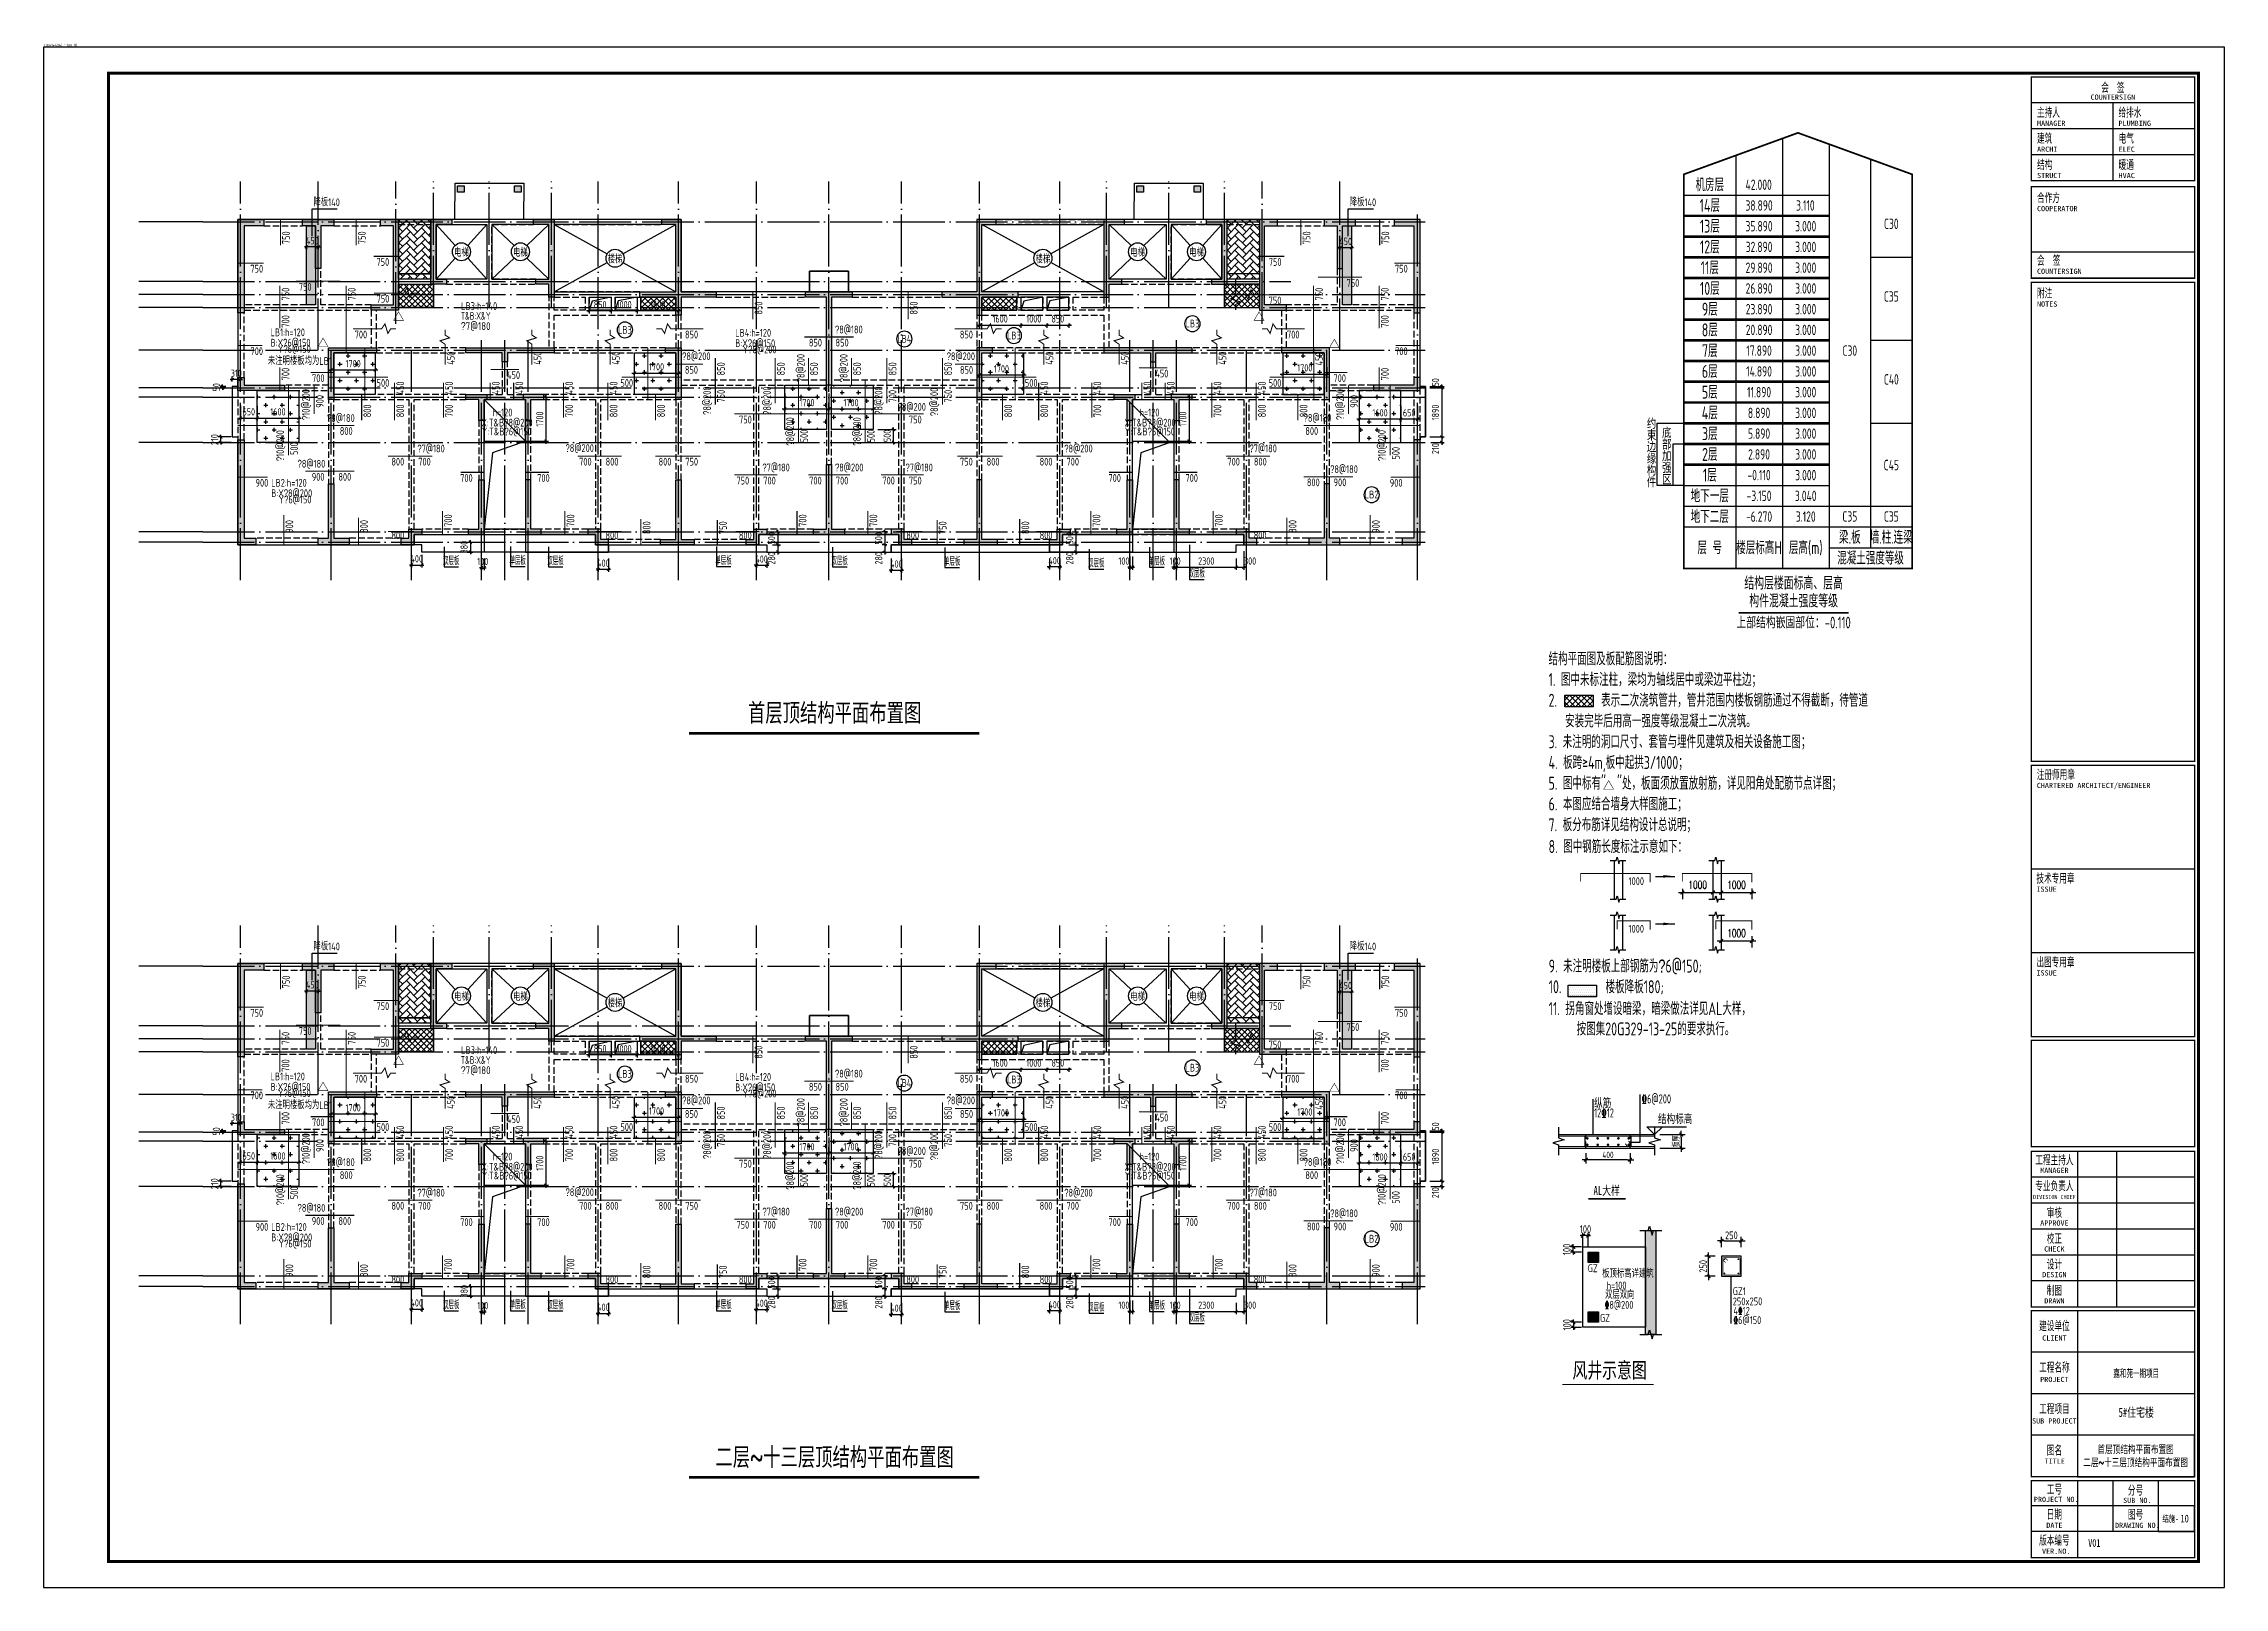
# Model space of a CAD drawing. Extents: x 154268 to 5133249, y -1832900 to 601179.
# Drawn here: x 261104 to 345204, y 541638 to 601179 of the extents above; entities that cross this region are included whole.
import ezdxf
from ezdxf.enums import TextEntityAlignment as Align

# ---------------------------------------------------------------- set-up
doc = ezdxf.new("R2010")
doc.units = 0
doc.header["$LTSCALE"] = 1000
doc.linetypes.add('DASH', pattern=[0.35, 0.25, -0.1])
doc.linetypes.add('DOTE', pattern=[2.42, 2, -0.2, 0.02, -0.2])
doc.layers.add('_TSZ_PLOT_MARK', color=1, linetype='Continuous', plot=False)
for name, color, linetype in [('A-ANNO-AXIS', 94, 'Continuous'), ('A-ANNO-DOTE', 15, 'DOTE'), ('A-ANNO-TITLE', 3, 'Continuous'), ('DIM', 3, 'Continuous'), ('FLOOR_NUM', 7, 'Continuous'), ('G-TEXT', 7, 'Continuous'), ('HATCH', 254, 'Continuous'), ('HZ', 2, 'Continuous'), ('S-BASE-SING-实线', 7, 'Continuous'), ('S-BEAM-实线', 4, 'Continuous'), ('S-DIM-尺寸', 3, 'Continuous'), ('S-FLOOR-UP-文字', 7, 'Continuous'), ('S-FLOOR-UP-标注', 3, 'Continuous'), ('S-FLOOR-UP-钢筋', 13, 'Continuous'), ('S-FLOOR-标高', 7, 'Continuous'), ('S-FLOOR-楼板', 52, 'Continuous'), ('S-FLOOR-说明', 7, 'Continuous'), ('S-HOLE-洞口', 20, 'Continuous'), ('S-MOD-TXT', 7, 'Continuous'), ('S-STAIR-实线', 7, 'Continuous'), ('S-THIN-细线符号', 7, 'Continuous'), ('S-WALL-DE-截面尺寸', 3, 'Continuous'), ('S-WALL-DE-粗线', 7, 'Continuous'), ('S-WALL-DE-线钢筋', 1, 'Continuous'), ('S-WALL-填充', 254, 'Continuous'), ('S-WALL-砼墙', 60, 'Continuous'), ('THICK', 6, 'Continuous'), ('THIN', 7, 'Continuous'), ('WCOL', 7, 'Continuous'), ('一体浇筑', 1, 'Continuous'), ('卫生间边线', 2, 'Continuous'), ('楼号', 7, 'Continuous'), ('线1', 6, 'Continuous')]:
    doc.layers.add(name, color=color, linetype=linetype)
doc.styles.add('-宋体', font='', dxfattribs={"width": 0.8})
doc.styles.add('2', font='simhei.ttf')
doc.styles.add('_TSZ_PLOT_MARK', font='tssdeng.shx', dxfattribs={"width": 0.7, "bigfont": 'tssdchn.shx'})
doc.styles.add('DD', font='romand__.ttf', dxfattribs={"width": 0.7, "bigfont": 'HZTXT.SHX'})
doc.styles.add('DIM_FONT', font='SIMPLEX', dxfattribs={"width": 0.7, "bigfont": 'GBCBIG'})
doc.styles.add('TSSD', font='Tssdeng.shx', dxfattribs={"width": 0.7, "bigfont": 'tssdchn.shx.SHX'})
doc.styles.add('TSSD_Dimension', font='tssdeng.shx', dxfattribs={"width": 0.7, "bigfont": 'Hztxt.shx'})
doc.styles.add('TSSD_Label', font='tssdeng.shx', dxfattribs={"width": 0.7, "bigfont": 'hztxt.shx'})
doc.styles.add('TSSD_Num', font='tssdeng.shx', dxfattribs={"width": 0.7, "bigfont": 'Hztxt.shx'})
doc.styles.add('tssd_rein', font='tssdeng.shx', dxfattribs={"width": 0.7, "bigfont": 'hztxt.shx'})
doc.styles.add('样式 1', font='yjkeng.shx', dxfattribs={"width": 0.7, "height": 300, "bigfont": 'yjkchn.shx'})
doc.styles.get('-宋体').set_extended_font_data('SimSun')
doc.dimstyles.new('DIMN', dxfattribs={"dimtxt": 300, "dimasz": 100, "dimexe": 250, "dimexo": 300, "dimgap": 0, "dimtad": 0, "dimdec": 0, "dimzin": 0, "dimdsep": 46, "dimtxsty": 'DIM_FONT', "dimblk": 'ARCHTICK', "dimcen": 0.09, "dimdle": 150, "dimclrt": 7, "dimazin": 0, "dimtfac": 1, "dimtdec": 0, "dimtix": 1, "dimtmove": 2, "dimatfit": 3, "dimfxl": 1, "dimtvp": 1, "dimtolj": 1, "dimtzin": 0, "dimarcsym": 0})
doc.dimstyles.get("Standard").update_dxf_attribs({"dimtxt": 300, "dimasz": 100, "dimexe": 100, "dimexo": 250, "dimgap": 100, "dimtad": 1, "dimdec": 0, "dimzin": 0, "dimdsep": 46, "dimtxsty": 'TSSD_Dimension', "dimblk": 'ARCHTICK', "dimblk1": 'ARCHTICK', "dimblk2": 'ARCHTICK', "dimcen": 0, "dimdle": 100, "dimclrt": 7, "dimadec": 0, "dimazin": 0, "dimtfac": 1, "dimtdec": 0, "dimtix": 1, "dimtmove": 2, "dimatfit": 3, "dimfxl": 1, "dimtolj": 1, "dimtzin": 0, "dimarcsym": 0})
doc.dimstyles.new('TSSD_100_100$0', dxfattribs={"dimtxt": 280, "dimasz": 80, "dimexe": 100, "dimexo": 250, "dimgap": 100, "dimtad": 1, "dimdec": 0, "dimzin": 0, "dimdsep": 46, "dimtxsty": 'TSSD_Dimension', "dimblk": 'ARCHTICK', "dimcen": 0, "dimdle": 100, "dimclrd": 3, "dimclre": 3, "dimclrt": 7, "dimadec": 0, "dimazin": 0, "dimtfac": 1, "dimtdec": 0, "dimtix": 1, "dimtmove": 2, "dimatfit": 3, "dimldrblk": 'ARCHTICK', "dimfxl": 100, "dimtolj": 1, "dimtzin": 0, "dimarcsym": 0})
doc.dimstyles.new('TSSD_50_50', dxfattribs={"dimtxt": 150, "dimasz": 50, "dimexe": 50, "dimexo": 125, "dimgap": 50, "dimtad": 1, "dimdec": 0, "dimzin": 0, "dimdsep": 46, "dimtxsty": 'TSSD_Dimension', "dimblk": 'ARCHTICK', "dimblk1": 'ARCHTICK', "dimblk2": 'ARCHTICK', "dimcen": 0, "dimdle": 50, "dimclrt": 7, "dimadec": 0, "dimazin": 0, "dimtfac": 1, "dimtdec": 0, "dimtix": 1, "dimtmove": 2, "dimatfit": 3, "dimfxl": 1, "dimtolj": 1, "dimtzin": 0, "dimarcsym": 0})
doc.dimstyles.new('盈建科结构', dxfattribs={"dimscale": 100, "dimtxt": 2.5, "dimasz": 1, "dimexe": 1.5, "dimexo": 0.625, "dimgap": 0.6, "dimtad": 1, "dimdec": 0, "dimrnd": 1, "dimzin": 0, "dimdsep": 46, "dimtxsty": '样式 1', "dimblk": '_yjkbk', "dimcen": 0.09, "dimadec": 0, "dimazin": 0, "dimtfac": 1, "dimtdec": 0, "dimtix": 1, "dimtmove": 2, "dimatfit": 3, "dimfxl": 1, "dimtolj": 1, "dimtzin": 0, "dimarcsym": 0})
pattern_1 = [(45, (-532680.68, 1976783.45), (-112.253202, 112.253202), []), (135, (-532680.68, 1976783.45), (-112.253202, -112.253202), [])]
pattern_2 = [(0, (-4095395.14, 1870566.54), (317.5, 317.5), [158.75, -476.25]), (90, (-4095315.76, 1870487.16), (-317.5, 317.5), [158.75, -476.25])]

msp = doc.modelspace()

# ---------------------------------------------------------------- texts
at = {"layer": '_TSZ_PLOT_MARK', "style": '_TSZ_PLOT_MARK'}
msp.add_text('T(841*594)_1:100 (1)', height=100, dxfattribs=at).set_placement((261103.6, 601038.3), align=Align.BOTTOM_LEFT)
at = {"layer": 'A-ANNO-TITLE', "style": '-宋体', "width": 0.6}
for s, p in [('会  签', (340903.6, 599318.9)), ('工程主持人', (338648.4, 557953.7)), ('专业负责人', (338648.4, 556953.7)), ('审核', (338648.4, 555923.7)), ('校正', (338648.4, 554922.6)), ('设计', (338648.4, 553933.6)), ('制图', (338648.4, 552922.6)), ('建设单位', (338648.4, 551557.5)), ('工程名称', (338648.4, 549957.5)), ('工程项目', (338648.4, 548357.5)), ('图名', (338650.7, 546757.5)), ('工号', (338648.4, 545253.3)), ('分号', (341776.1, 545214.6)), ('日期', (338648.4, 544286.6)), ('图号', (341776.1, 544284.1)), ('版本编号', (338648.4, 543286.6))]:
    msp.add_text(s, height=350, dxfattribs=at).set_placement(p, align=Align.CENTER)
at = {"layer": 'A-ANNO-TITLE', "style": '-宋体'}
for s, height, p in [('COUNTERSIGN', 200, (340903.6, 599015.1)), ('MANAGER', 200, (338648.4, 557620.7)), ('DIVISION CHIEF', 150, (338648.4, 556620.7)), ('APPROVE', 200, (338648.4, 555590.7)), ('CHECK', 200, (338648.4, 554589.7)), ('DESIGN', 200, (338648.4, 553600.7)), ('DRAWN', 200, (338648.4, 552589.7)), ('CLIENT', 200, (338648.4, 551158)), ('PROJECT', 200, (338648.4, 549558)), ('SUB PROJECT', 200, (338648.4, 547958)), ('TITLE', 200, (338662.7, 546405.7)), ('PROJECT NO.', 200, (338718.4, 544932.3)), ('SUB NO.', 200, (341846.1, 544893.6)), ('DATE', 200, (338648.4, 543934.9)), ('DRAWING NO.', 200, (341846.1, 543932.3)), ('VER.NO.', 200, (338718.4, 542934.9))]:
    msp.add_text(s, height=height, dxfattribs=at).set_placement(p, align=Align.CENTER)
for s, p in [('MANAGER', (337977.8, 598006)), ('PLUMBING', (341120.4, 598006)), ('ARCHI', (337981, 597006)), ('ELEC', (341123.6, 597006)), ('STRUCT', (337981, 595991.9)), ('HVAC', (341123.6, 595991.9)), ('COOPERATOR', (337977.8, 594715.5)), ('COUNTERSIGN', (337977.8, 592299.3)), ('NOTES', (337977.8, 591035.5)), ('CHARTERED ARCHITECT/ENGINEER', (337969, 572467.8)), ('ISSUE', (337954.8, 568467.4)), ('ISSUE', (337954.8, 565237.1))]:
    msp.add_text(s, height=200, dxfattribs=at).set_placement(p)
at = {"layer": 'A-ANNO-TITLE', "style": '-宋体', "width": 0.6}
for s, p in [('主持人', (337977.8, 598356)), ('给排水', (341120.4, 598356)), ('建筑', (337977.8, 597356)), ('电气', (341123.6, 597356)), ('结构', (337981, 596341.9)), ('暖通', (341123.6, 596341.9)), ('合作方', (337977.8, 595065.5)), ('会  签  ', (337977.8, 592649.3)), ('附注', (337977.8, 591385.5)), ('注册师用章', (337969, 572817.8)), ('技术专用章', (337954.8, 568817.4)), ('出图专用章', (337954.8, 565587.1))]:
    msp.add_text(s, height=350, dxfattribs=at).set_placement(p)
at = {"layer": 'S-FLOOR-UP-文字', "style": 'TSSD_Label', "width": 0.7}
for s, p in [('降板140', (271509.8, 594908.3)), ('降板140', (311473.5, 594908.3)), ('降板140', (271509.8, 566208.3)), ('降板140', (311473.5, 566208.3)), ('250x250', (326245.9, 552519.2)), ('GZ1', (326245.9, 552909.5)), ('4%%13212', (326270.6, 552157.6)), ('%%1326@150', (326270.6, 551796.7))]:
    msp.add_text(s, height=300, dxfattribs=at).set_placement(p)
at = {"layer": 'S-FLOOR-UP-文字', "color": 7, "style": 'TSSD_Label', "width": 0.7}
for s, p in [('h=120', (278417.9, 586712.8)), ('h=120', (303367.9, 586712.8)), ('X:T&B\ue53a8@200', (277986.4, 586319.7)), ('Y:T&B\ue53a6@150', (278000.2, 585979.3)), ('X:T&B\ue53a8@200', (302786.4, 586319.7)), ('Y:T&B\ue53a6@150', (302800.2, 585979.3)), ('X:T&B\ue53a8@200', (277986.4, 557619.7)), ('Y:T&B\ue53a6@150', (278000.2, 557279.3)), ('h=120', (278417.9, 558012.8)), ('X:T&B\ue53a8@200', (302786.4, 557619.7)), ('Y:T&B\ue53a6@150', (302800.2, 557279.3)), ('h=120', (303367.9, 558012.8))]:
    msp.add_text(s, height=300, dxfattribs=at).set_placement(p, align=Align.BOTTOM_LEFT)
at = {"layer": 'S-FLOOR-说明'}
for s, height, style, width, p in [('首层顶结构平面布置图', 700, 'DD', 0.7, (291608.9, 575023.7)), ('风井示意图', 600, 'DD', 0.7, (321495.3, 549714.3)), ('嘉和苑一期项目', 300, '-宋体', 0.6, (341805.1, 549742.3)), ('二层~十三层顶结构平面布置图', 700, 'DD', 0.7, (291608.9, 546323.7))]:
    msp.add_text(s, height=height, dxfattribs=dict(at, style=style, width=width)).set_placement(p, align=Align.CENTER)
at = {"layer": 'S-FLOOR-说明', "color": 2, "style": '-宋体', "width": 0.7}
for s, height, p in [('结施-', 250, (343132.6, 544164)), ('V01', 300, (340188.2, 543200.8))]:
    msp.add_text(s, height=height, dxfattribs=at).set_placement(p, align=Align.CENTER)
at = {"layer": 'S-MOD-TXT', "color": 1, "style": 'DD', "width": 0.7}
for s, p in [('二层~十三层顶结构平面布置图', (341779.5, 546310.1)), ('首层顶结构平面布置图', (341779.5, 546814.3))]:
    msp.add_text(s, height=300, dxfattribs=at).set_placement(p, align=Align.CENTER)
at = {"layer": 'S-MOD-TXT', "color": 1, "style": '-宋体', "width": 0.7}
msp.add_text('10', height=300, dxfattribs=at).set_placement((343516, 544143.1))
at = {"layer": '楼号', "style": '-宋体', "width": 0.7}
msp.add_text('5#住宅楼', height=350, dxfattribs=at).set_placement((341804, 548214.4), align=Align.CENTER)

# ---------------------------------------------------------------- blocks, each defined once
blk = doc.blocks.new('T4zw1')
at = {"layer": 'A-ANNO-AXIS'}
for p, q in [((1554406, -2340387), (1551941, -2340387)), ((1554406, -2342687), (1551941, -2342687)), ((1554406, -2343187), (1551941, -2343187)), ((1554406, -2343687), (1551941, -2343687)), ((1554406, -2345337), (1551941, -2345337)), ((1554406, -2346787), (1551941, -2346787)), ((1554406, -2347137), (1551941, -2347137)), ((1554406, -2348887), (1551941, -2348887)), ((1554406, -2352337), (1551941, -2352337)), ((1554406, -2352737), (1551941, -2352737))]:
    blk.add_line(p, q, dxfattribs=at)
at = {"layer": 'A-ANNO-DOTE'}
for p, q in [((1555857, -2354199), (1555857, -2338823)), ((1558857, -2345337), (1558857, -2338823)), ((1561857, -2344316), (1561857, -2338823)), ((1563307, -2343687), (1563307, -2338823)), ((1565457, -2343687), (1565457, -2338823)), ((1567857, -2343687), (1567857, -2338823)), ((1569657, -2354199), (1569657, -2338823)), ((1572757, -2354199), (1572757, -2338823)), ((1575757, -2354199), (1575757, -2338823)), ((1578557, -2354199), (1578557, -2338823)), ((1581357, -2354199), (1581357, -2338823)), ((1584357, -2354199), (1584357, -2338823)), ((1587457, -2354199), (1587457, -2338823)), ((1589257, -2343687), (1589257, -2338823)), ((1591657, -2343687), (1591657, -2338823)), ((1593807, -2343687), (1593807, -2338823)), ((1595257, -2344316), (1595257, -2338823)), ((1598257, -2345337), (1598257, -2338823)), ((1554406, -2340387), (1601542, -2340387)), ((1601257, -2354199), (1601257, -2340013)), ((1554406, -2342687), (1596363, -2342687)), ((1554406, -2343187), (1601542, -2343187)), ((1554406, -2343687), (1601542, -2343687)), ((1554406, -2345337), (1601542, -2345337)), ((1559357, -2354199), (1559357, -2345337)), ((1562457, -2354199), (1562457, -2345337)), ((1565157, -2354199), (1565157, -2344891)), ((1566057, -2354199), (1566057, -2344891)), ((1566957, -2354199), (1566957, -2344891)), ((1590157, -2354199), (1590157, -2344891)), ((1591057, -2354199), (1591057, -2344891)), ((1591957, -2354199), (1591957, -2344891)), ((1594657, -2354199), (1594657, -2345337)), ((1597757, -2354199), (1597757, -2345337)), ((1554406, -2346787), (1601542, -2346787)), ((1554406, -2347137), (1601542, -2347137)), ((1554406, -2348887), (1601542, -2348887)), ((1554406, -2352337), (1601542, -2352337)), ((1554406, -2352737), (1601542, -2352737))]:
    blk.add_line(p, q, dxfattribs=at)
blk = doc.blocks.new('*D4869')
at = {"layer": 'Defpoints', "color": 0, "transparency": 16777216}
for p in [(150, 2509), (1050, 2509), (1050, 2209)]:
    blk.add_point(p, dxfattribs=at)
at = {"layer": 'S-FLOOR-UP-标注', "color": 3, "transparency": 16777216, "insert": (832, 2291), "char_height": 300, "attachment_point": 5, "style": 'TSSD_Dimension'}
blk.add_mtext('\\A1;900', dxfattribs=at)
blk = doc.blocks.new('_None')
blk = doc.blocks.new('*D4870')
at = {"layer": 'Defpoints', "color": 0, "transparency": 16777216}
for p in [(1673, 1050), (1973, 1050), (1673, 150)]:
    blk.add_point(p, dxfattribs=at)
at = {"layer": 'S-FLOOR-UP-文字', "color": 3, "transparency": 16777216, "insert": (1890, 609), "char_height": 300, "attachment_point": 5, "rotation": 90, "style": 'TSSD_Dimension'}
blk.add_mtext('\\A1;900', dxfattribs=at)
blk = doc.blocks.new('*D4871')
at = {"layer": 'Defpoints', "color": 0, "transparency": 16777216}
for p in [(4551, 950), (4851, 950), (4551, 150)]:
    blk.add_point(p, dxfattribs=at)
at = {"layer": 'S-FLOOR-UP-标注', "color": 3, "transparency": 16777216, "insert": (4769, 609), "char_height": 300, "attachment_point": 5, "rotation": 90, "style": 'TSSD_Dimension'}
blk.add_mtext('\\A1;800', dxfattribs=at)
blk = doc.blocks.new('*D4872')
at = {"layer": 'Defpoints', "color": 0, "transparency": 16777216}
for p in [(7796, 1200), (8096, 1200), (7796, 500)]:
    blk.add_point(p, dxfattribs=at)
at = {"layer": 'S-FLOOR-UP-标注', "color": 3, "transparency": 16777216, "insert": (8014, 832), "char_height": 300, "attachment_point": 5, "rotation": 90, "style": 'TSSD_Dimension'}
blk.add_mtext('\\A1;700', dxfattribs=at)
blk = doc.blocks.new('*D4873')
at = {"layer": 'Defpoints', "color": 0, "transparency": 16777216}
for p in [(150, 7583), (850, 7583), (850, 7283)]:
    blk.add_point(p, dxfattribs=at)
at = {"layer": 'S-FLOOR-UP-标注', "color": 3, "transparency": 16777216, "insert": (632, 7366), "char_height": 300, "attachment_point": 5, "style": 'TSSD_Dimension'}
blk.add_mtext('\\A1;700', dxfattribs=at)
blk = doc.blocks.new('*D4874')
at = {"layer": 'Defpoints', "color": 0, "transparency": 16777216}
for p in [(12518, 1200), (12818, 1200), (12518, 500)]:
    blk.add_point(p, dxfattribs=at)
at = {"layer": 'S-FLOOR-UP-标注', "color": 3, "transparency": 16777216, "insert": (12735, 832), "char_height": 300, "attachment_point": 5, "rotation": 90, "style": 'TSSD_Dimension'}
blk.add_mtext('\\A1;700', dxfattribs=at)
blk = doc.blocks.new('*D4875')
at = {"layer": 'Defpoints', "color": 0, "transparency": 16777216}
for p in [(15450, 900), (15750, 900), (15450, 100)]:
    blk.add_point(p, dxfattribs=at)
at = {"layer": 'S-FLOOR-UP-标注', "color": 3, "transparency": 16777216, "insert": (15668, 559), "char_height": 300, "attachment_point": 5, "rotation": 90, "style": 'TSSD_Dimension'}
blk.add_mtext('\\A1;800', dxfattribs=at)
blk = doc.blocks.new('*D4876')
at = {"layer": 'Defpoints', "color": 0, "transparency": 16777216}
for p in [(18394, 850), (18694, 850), (18394, 100)]:
    blk.add_point(p, dxfattribs=at)
at = {"layer": 'S-FLOOR-UP-标注', "color": 3, "transparency": 16777216, "insert": (18612, 559), "char_height": 300, "attachment_point": 5, "rotation": 90, "style": 'TSSD_Dimension'}
blk.add_mtext('\\A1;750', dxfattribs=at)
blk = doc.blocks.new('*D4877')
at = {"layer": 'Defpoints', "color": 0, "transparency": 16777216}
for p in [(21466, 1200), (21766, 1200), (21466, 500)]:
    blk.add_point(p, dxfattribs=at)
at = {"layer": 'S-FLOOR-UP-标注', "color": 3, "transparency": 16777216, "insert": (21684, 832), "char_height": 300, "attachment_point": 5, "rotation": 90, "style": 'TSSD_Dimension'}
blk.add_mtext('\\A1;700', dxfattribs=at)
blk = doc.blocks.new('*D4878')
at = {"layer": 'Defpoints', "color": 0, "transparency": 16777216}
for p in [(24193, 1200), (24493, 1200), (24193, 500)]:
    blk.add_point(p, dxfattribs=at)
at = {"layer": 'S-FLOOR-UP-标注', "color": 3, "transparency": 16777216, "insert": (24411, 832), "char_height": 300, "attachment_point": 5, "rotation": 90, "style": 'TSSD_Dimension'}
blk.add_mtext('\\A1;700', dxfattribs=at)
blk = doc.blocks.new('*D4879')
at = {"layer": 'Defpoints', "color": 0, "transparency": 16777216}
for p in [(26866, 850), (27166, 850), (26866, 100)]:
    blk.add_point(p, dxfattribs=at)
at = {"layer": 'S-FLOOR-UP-标注', "color": 3, "transparency": 16777216, "insert": (27084, 559), "char_height": 300, "attachment_point": 5, "rotation": 90, "style": 'TSSD_Dimension'}
blk.add_mtext('\\A1;750', dxfattribs=at)
blk = doc.blocks.new('*D4880')
at = {"layer": 'Defpoints', "color": 0, "transparency": 16777216}
for p in [(30054, 900), (30354, 900), (30054, 100)]:
    blk.add_point(p, dxfattribs=at)
at = {"layer": 'S-FLOOR-UP-标注', "color": 3, "transparency": 16777216, "insert": (30272, 559), "char_height": 300, "attachment_point": 5, "rotation": 90, "style": 'TSSD_Dimension'}
blk.add_mtext('\\A1;800', dxfattribs=at)
blk = doc.blocks.new('*D4881')
at = {"layer": 'Defpoints', "color": 0, "transparency": 16777216}
for p in [(32796, 1200), (33096, 1200), (32796, 500)]:
    blk.add_point(p, dxfattribs=at)
at = {"layer": 'S-FLOOR-UP-标注', "color": 3, "transparency": 16777216, "insert": (33014, 832), "char_height": 300, "attachment_point": 5, "rotation": 90, "style": 'TSSD_Dimension'}
blk.add_mtext('\\A1;700', dxfattribs=at)
blk = doc.blocks.new('*D4843')
at = {"layer": 'Defpoints', "color": 0, "transparency": 16777216}
for p in [(37518, 1200), (37818, 1200), (37518, 500)]:
    blk.add_point(p, dxfattribs=at)
at = {"layer": 'S-FLOOR-UP-标注', "color": 3, "transparency": 16777216, "insert": (37735, 832), "char_height": 300, "attachment_point": 5, "rotation": 90, "style": 'TSSD_Dimension'}
blk.add_mtext('\\A1;700', dxfattribs=at)
blk = doc.blocks.new('*D4844')
at = {"layer": 'Defpoints', "color": 0, "transparency": 16777216}
for p in [(43573, 1050), (43873, 1050), (43573, 150)]:
    blk.add_point(p, dxfattribs=at)
at = {"layer": 'S-FLOOR-UP-标注', "color": 3, "transparency": 16777216, "insert": (43790, 609), "char_height": 300, "attachment_point": 5, "rotation": 90, "style": 'TSSD_Dimension'}
blk.add_mtext('\\A1;900', dxfattribs=at)
blk = doc.blocks.new('*D4845')
at = {"layer": 'Defpoints', "color": 0, "transparency": 16777216}
for p in [(40361, 950), (40661, 950), (40361, 150)]:
    blk.add_point(p, dxfattribs=at)
at = {"layer": 'S-FLOOR-UP-标注', "color": 3, "transparency": 16777216, "insert": (40579, 609), "char_height": 300, "attachment_point": 5, "rotation": 90, "style": 'TSSD_Dimension'}
blk.add_mtext('\\A1;800', dxfattribs=at)
blk = doc.blocks.new('*D4846')
at = {"layer": 'Defpoints', "color": 0, "transparency": 16777216}
for p in [(150, 10765), (900, 10765), (900, 10465)]:
    blk.add_point(p, dxfattribs=at)
at = {"layer": 'S-FLOOR-UP-标注', "color": 3, "transparency": 16777216, "insert": (632, 10548), "char_height": 300, "attachment_point": 5, "style": 'TSSD_Dimension'}
blk.add_mtext('\\A1;750', dxfattribs=at)
blk = doc.blocks.new('*D4847')
at = {"layer": 'Defpoints', "color": 0, "transparency": 16777216}
for p in [(1544, 12200), (1544, 11450), (1844, 11450)]:
    blk.add_point(p, dxfattribs=at)
at = {"layer": 'S-FLOOR-UP-标注', "color": 3, "transparency": 16777216, "insert": (1762, 11741), "char_height": 300, "attachment_point": 5, "rotation": 90, "style": 'TSSD_Dimension'}
blk.add_mtext('\\A1;750', dxfattribs=at)
blk = doc.blocks.new('*D4848')
at = {"layer": 'Defpoints', "color": 0, "transparency": 16777216}
for p in [(4468, 12200), (4468, 11450), (4768, 11450)]:
    blk.add_point(p, dxfattribs=at)
at = {"layer": 'S-FLOOR-UP-标注', "color": 3, "transparency": 16777216, "insert": (4686, 11741), "char_height": 300, "attachment_point": 5, "rotation": 90, "style": 'TSSD_Dimension'}
blk.add_mtext('\\A1;750', dxfattribs=at)
blk = doc.blocks.new('*D4849')
at = {"layer": 'Defpoints', "color": 0, "transparency": 16777216}
for p in [(1525, 9900), (1525, 9150), (1825, 9150)]:
    blk.add_point(p, dxfattribs=at)
at = {"layer": 'S-FLOOR-UP-标注', "color": 3, "transparency": 16777216, "insert": (1743, 9569), "char_height": 300, "attachment_point": 5, "rotation": 90, "style": 'TSSD_Dimension'}
blk.add_mtext('\\A1;750', dxfattribs=at)
blk = doc.blocks.new('*D4850')
at = {"layer": 'Defpoints', "color": 0, "transparency": 16777216}
for p in [(1525, 8950), (1525, 8250), (1825, 8250)]:
    blk.add_point(p, dxfattribs=at)
at = {"layer": 'S-FLOOR-UP-标注', "color": 3, "transparency": 16777216, "insert": (1743, 8515), "char_height": 300, "attachment_point": 5, "rotation": 90, "style": 'TSSD_Dimension'}
blk.add_mtext('\\A1;700', dxfattribs=at)
blk = doc.blocks.new('*D4851')
at = {"layer": 'Defpoints', "color": 0, "transparency": 16777216}
for p in [(1857, 3850), (2157, 3850), (1857, 3350)]:
    blk.add_point(p, dxfattribs=at)
at = {"layer": 'S-FLOOR-UP-标注', "color": 3, "transparency": 16777216, "insert": (2075, 3608), "char_height": 300, "attachment_point": 5, "rotation": 90, "style": 'TSSD_Dimension'}
blk.add_mtext('\\A1;500', dxfattribs=at)
blk = doc.blocks.new('*D4852')
at = {"layer": 'Defpoints', "color": 0, "transparency": 16777216}
for p in [(1525, 6750), (1825, 6750), (1525, 6050)]:
    blk.add_point(p, dxfattribs=at)
at = {"layer": 'S-FLOOR-UP-标注', "color": 3, "transparency": 16777216, "insert": (1743, 6485), "char_height": 300, "attachment_point": 5, "rotation": 90, "style": 'TSSD_Dimension'}
blk.add_mtext('\\A1;700', dxfattribs=at)
blk = doc.blocks.new('*D4853')
at = {"layer": 'Defpoints', "color": 0, "transparency": 16777216}
for p in [(2500, 2738), (3400, 2738), (2500, 2438)]:
    blk.add_point(p, dxfattribs=at)
at = {"layer": 'S-FLOOR-UP-标注', "color": 3, "transparency": 16777216, "insert": (2999, 2520), "char_height": 300, "attachment_point": 5, "style": 'TSSD_Dimension'}
blk.add_mtext('\\A1;900', dxfattribs=at)
blk = doc.blocks.new('*D4854')
at = {"layer": 'Defpoints', "color": 0, "transparency": 16777216}
for p in [(3600, 2738), (4400, 2738), (3600, 2438)]:
    blk.add_point(p, dxfattribs=at)
at = {"layer": 'S-FLOOR-UP-标注', "color": 3, "transparency": 16777216, "insert": (4028, 2520), "char_height": 300, "attachment_point": 5, "style": 'TSSD_Dimension'}
blk.add_mtext('\\A1;800', dxfattribs=at)
blk = doc.blocks.new('*D4855')
at = {"layer": 'Defpoints', "color": 0, "transparency": 16777216}
for p in [(6700, 3322), (7400, 3322), (7400, 3022)]:
    blk.add_point(p, dxfattribs=at)
at = {"layer": 'S-FLOOR-UP-标注', "color": 3, "transparency": 16777216, "insert": (7101, 3105), "char_height": 300, "attachment_point": 5, "style": 'TSSD_Dimension'}
blk.add_mtext('\\A1;700', dxfattribs=at)
blk = doc.blocks.new('*D4856')
at = {"layer": 'Defpoints', "color": 0, "transparency": 16777216}
for p in [(5700, 3322), (6500, 3322), (6500, 3022)]:
    blk.add_point(p, dxfattribs=at)
at = {"layer": 'S-FLOOR-UP-标注', "color": 3, "transparency": 16777216, "insert": (6072, 3105), "char_height": 300, "attachment_point": 5, "style": 'TSSD_Dimension'}
blk.add_mtext('\\A1;800', dxfattribs=at)
blk = doc.blocks.new('*D4857')
at = {"layer": 'Defpoints', "color": 0, "transparency": 16777216}
for p in [(7832, 6150), (7832, 5700), (8132, 5700)]:
    blk.add_point(p, dxfattribs=at)
at = {"layer": 'S-FLOOR-UP-标注', "color": 3, "transparency": 16777216, "insert": (8049, 5947), "char_height": 300, "attachment_point": 5, "rotation": 90, "style": 'TSSD_Dimension'}
blk.add_mtext('\\A1;450', dxfattribs=at)
blk = doc.blocks.new('*D4858')
at = {"layer": 'Defpoints', "color": 0, "transparency": 16777216}
for p in [(7832, 5500), (7832, 4800), (8132, 4800)]:
    blk.add_point(p, dxfattribs=at)
at = {"layer": 'S-FLOOR-UP-标注', "color": 3, "transparency": 16777216, "insert": (8049, 5065), "char_height": 300, "attachment_point": 5, "rotation": 90, "style": 'TSSD_Dimension'}
blk.add_mtext('\\A1;700', dxfattribs=at)
blk = doc.blocks.new('*D4859')
at = {"layer": 'Defpoints', "color": 0, "transparency": 16777216}
for p in [(2150, 10067), (2150, 9767), (2900, 10067)]:
    blk.add_point(p, dxfattribs=at)
at = {"layer": 'S-FLOOR-UP-标注', "color": 3, "transparency": 16777216, "insert": (2499, 9849), "char_height": 300, "attachment_point": 5, "style": 'TSSD_Dimension'}
blk.add_mtext('\\A1;750', dxfattribs=at)
blk = doc.blocks.new('*D4860')
at = {"layer": 'Defpoints', "color": 0, "transparency": 16777216}
for p in [(4350, 8225), (4350, 7925), (5050, 8225)]:
    blk.add_point(p, dxfattribs=at)
at = {"layer": 'S-FLOOR-UP-标注', "color": 3, "transparency": 16777216, "insert": (4649, 8007), "char_height": 300, "attachment_point": 5, "style": 'TSSD_Dimension'}
blk.add_mtext('\\A1;700', dxfattribs=at)
blk = doc.blocks.new('*D4861')
at = {"layer": 'Defpoints', "color": 0, "transparency": 16777216}
for p in [(8500, 2695), (9200, 2695), (8500, 2395)]:
    blk.add_point(p, dxfattribs=at)
at = {"layer": 'S-FLOOR-UP-标注', "color": 3, "transparency": 16777216, "insert": (8718, 2477), "char_height": 300, "attachment_point": 5, "style": 'TSSD_Dimension'}
blk.add_mtext('\\A1;700', dxfattribs=at)
blk = doc.blocks.new('*D4862')
at = {"layer": 'Defpoints', "color": 0, "transparency": 16777216}
for p in [(11206, 2695), (11906, 2695), (11906, 2395)]:
    blk.add_point(p, dxfattribs=at)
at = {"layer": 'S-FLOOR-UP-标注', "color": 3, "transparency": 16777216, "insert": (11688, 2477), "char_height": 300, "attachment_point": 5, "style": 'TSSD_Dimension'}
blk.add_mtext('\\A1;700', dxfattribs=at)
blk = doc.blocks.new('*D4863')
at = {"layer": 'Defpoints', "color": 0, "transparency": 16777216}
for p in [(17006, 3322), (17756, 3322), (17756, 3022)]:
    blk.add_point(p, dxfattribs=at)
at = {"layer": 'S-FLOOR-UP-标注', "color": 3, "transparency": 16777216, "insert": (17406, 3105), "char_height": 300, "attachment_point": 5, "style": 'TSSD_Dimension'}
blk.add_mtext('\\A1;750', dxfattribs=at)
blk = doc.blocks.new('*D4864')
at = {"layer": 'Defpoints', "color": 0, "transparency": 16777216}
for p in [(16006, 3322), (16806, 3322), (16806, 3022)]:
    blk.add_point(p, dxfattribs=at)
at = {"layer": 'S-FLOOR-UP-标注', "color": 3, "transparency": 16777216, "insert": (16377, 3105), "char_height": 300, "attachment_point": 5, "style": 'TSSD_Dimension'}
blk.add_mtext('\\A1;800', dxfattribs=at)
blk = doc.blocks.new('*D4865')
at = {"layer": 'Defpoints', "color": 0, "transparency": 16777216}
for p in [(13006, 3322), (13006, 3022), (13706, 3322)]:
    blk.add_point(p, dxfattribs=at)
at = {"layer": 'S-FLOOR-UP-标注', "color": 3, "transparency": 16777216, "insert": (13305, 3105), "char_height": 300, "attachment_point": 5, "style": 'TSSD_Dimension'}
blk.add_mtext('\\A1;700', dxfattribs=at)
blk = doc.blocks.new('*D4866')
at = {"layer": 'Defpoints', "color": 0, "transparency": 16777216}
for p in [(13906, 3322), (13906, 3022), (14706, 3322)]:
    blk.add_point(p, dxfattribs=at)
at = {"layer": 'S-FLOOR-UP-标注', "color": 3, "transparency": 16777216, "insert": (14334, 3105), "char_height": 300, "attachment_point": 5, "style": 'TSSD_Dimension'}
blk.add_mtext('\\A1;800', dxfattribs=at)
blk = doc.blocks.new('*D4867')
at = {"layer": 'Defpoints', "color": 0, "transparency": 16777216}
for p in [(12465, 6150), (12465, 5700), (12765, 5700)]:
    blk.add_point(p, dxfattribs=at)
at = {"layer": 'S-FLOOR-UP-标注', "color": 3, "transparency": 16777216, "insert": (12682, 5947), "char_height": 300, "attachment_point": 5, "rotation": 90, "style": 'TSSD_Dimension'}
blk.add_mtext('\\A1;450', dxfattribs=at)
blk = doc.blocks.new('*D4868')
at = {"layer": 'Defpoints', "color": 0, "transparency": 16777216}
for p in [(12465, 5500), (12465, 4800), (12765, 4800)]:
    blk.add_point(p, dxfattribs=at)
at = {"layer": 'S-FLOOR-UP-标注', "color": 3, "transparency": 16777216, "insert": (12682, 5065), "char_height": 300, "attachment_point": 5, "rotation": 90, "style": 'TSSD_Dimension'}
blk.add_mtext('\\A1;700', dxfattribs=at)
blk = doc.blocks.new('*D4882')
at = {"layer": 'Defpoints', "color": 0, "transparency": 16777216}
for p in [(10300, 6664), (10300, 6364), (10750, 6664)]:
    blk.add_point(p, dxfattribs=at)
at = {"layer": 'S-FLOOR-UP-标注', "color": 3, "transparency": 16777216, "insert": (10536, 6446), "char_height": 300, "attachment_point": 5, "style": 'TSSD_Dimension'}
blk.add_mtext('\\A1;450', dxfattribs=at)
blk = doc.blocks.new('*D4883')
at = {"layer": 'Defpoints', "color": 0, "transparency": 16777216}
for p in [(20006, 2593), (20706, 2593), (20706, 2293)]:
    blk.add_point(p, dxfattribs=at)
at = {"layer": 'S-FLOOR-UP-标注', "color": 3, "transparency": 16777216, "insert": (20406, 2375), "char_height": 300, "attachment_point": 5, "style": 'TSSD_Dimension'}
blk.add_mtext('\\A1;700', dxfattribs=at)
blk = doc.blocks.new('*D4884')
at = {"layer": 'Defpoints', "color": 0, "transparency": 16777216}
for p in [(19056, 2593), (19806, 2593), (19806, 2293)]:
    blk.add_point(p, dxfattribs=at)
at = {"layer": 'S-FLOOR-UP-标注', "color": 3, "transparency": 16777216, "insert": (19377, 2375), "char_height": 300, "attachment_point": 5, "style": 'TSSD_Dimension'}
blk.add_mtext('\\A1;750', dxfattribs=at)
blk = doc.blocks.new('*D4885')
at = {"layer": 'Defpoints', "color": 0, "transparency": 16777216}
for p in [(18317, 6050), (18617, 6050), (18317, 5300)]:
    blk.add_point(p, dxfattribs=at)
at = {"layer": 'S-FLOOR-UP-标注', "color": 3, "transparency": 16777216, "insert": (18535, 5631), "char_height": 300, "attachment_point": 5, "rotation": 90, "style": 'TSSD_Dimension'}
blk.add_mtext('\\A1;750', dxfattribs=at)
blk = doc.blocks.new('*D4886')
at = {"layer": 'Defpoints', "color": 0, "transparency": 16777216}
for p in [(18317, 7100), (18617, 7100), (18317, 6250)]:
    blk.add_point(p, dxfattribs=at)
at = {"layer": 'S-FLOOR-UP-标注', "color": 3, "transparency": 16777216, "insert": (18535, 6685), "char_height": 300, "attachment_point": 5, "rotation": 90, "style": 'TSSD_Dimension'}
blk.add_mtext('\\A1;850', dxfattribs=at)
blk = doc.blocks.new('*D4887')
at = {"layer": 'Defpoints', "color": 0, "transparency": 16777216}
for p in [(20630, 7100), (20930, 7100), (20630, 6250)]:
    blk.add_point(p, dxfattribs=at)
at = {"layer": 'S-FLOOR-UP-标注', "color": 3, "transparency": 16777216, "insert": (20848, 6685), "char_height": 300, "attachment_point": 5, "rotation": 90, "style": 'TSSD_Dimension'}
blk.add_mtext('\\A1;850', dxfattribs=at)
blk = doc.blocks.new('*D4888')
at = {"layer": 'Defpoints', "color": 0, "transparency": 16777216}
for p in [(24932, 6050), (25232, 6050), (24932, 5350)]:
    blk.add_point(p, dxfattribs=at)
at = {"layer": 'S-FLOOR-UP-标注', "color": 3, "transparency": 16777216, "insert": (25150, 5631), "char_height": 300, "attachment_point": 5, "rotation": 90, "style": 'TSSD_Dimension'}
blk.add_mtext('\\A1;700', dxfattribs=at)
blk = doc.blocks.new('*D4889')
at = {"layer": 'Defpoints', "color": 0, "transparency": 16777216}
for p in [(24932, 7100), (25232, 7100), (24932, 6250)]:
    blk.add_point(p, dxfattribs=at)
at = {"layer": 'S-FLOOR-UP-标注', "color": 3, "transparency": 16777216, "insert": (25150, 6685), "char_height": 300, "attachment_point": 5, "rotation": 90, "style": 'TSSD_Dimension'}
blk.add_mtext('\\A1;850', dxfattribs=at)
blk = doc.blocks.new('*D4890')
at = {"layer": 'Defpoints', "color": 0, "transparency": 16777216}
for p in [(27076, 6050), (27376, 6050), (27076, 5300)]:
    blk.add_point(p, dxfattribs=at)
at = {"layer": 'S-FLOOR-UP-标注', "color": 3, "transparency": 16777216, "insert": (27294, 5631), "char_height": 300, "attachment_point": 5, "rotation": 90, "style": 'TSSD_Dimension'}
blk.add_mtext('\\A1;750', dxfattribs=at)
blk = doc.blocks.new('*D4891')
at = {"layer": 'Defpoints', "color": 0, "transparency": 16777216}
for p in [(27076, 7100), (27376, 7100), (27076, 6250)]:
    blk.add_point(p, dxfattribs=at)
at = {"layer": 'S-FLOOR-UP-标注', "color": 3, "transparency": 16777216, "insert": (27294, 6685), "char_height": 300, "attachment_point": 5, "rotation": 90, "style": 'TSSD_Dimension'}
blk.add_mtext('\\A1;850', dxfattribs=at)
blk = doc.blocks.new('*D4892')
at = {"layer": 'Defpoints', "color": 0, "transparency": 16777216}
for p in [(19765, 9450), (20065, 9450), (19765, 8600)]:
    blk.add_point(p, dxfattribs=at)
at = {"layer": 'S-FLOOR-UP-标注', "color": 3, "transparency": 16777216, "insert": (19983, 9031), "char_height": 300, "attachment_point": 5, "rotation": 90, "style": 'TSSD_Dimension'}
blk.add_mtext('\\A1;850', dxfattribs=at)
blk = doc.blocks.new('*D4893')
at = {"layer": 'Defpoints', "color": 0, "transparency": 16777216}
for p in [(25750, 9450), (26050, 9450), (25750, 8600)]:
    blk.add_point(p, dxfattribs=at)
at = {"layer": 'S-FLOOR-UP-标注', "color": 3, "transparency": 16777216, "insert": (25968, 9031), "char_height": 300, "attachment_point": 5, "rotation": 90, "style": 'TSSD_Dimension'}
blk.add_mtext('\\A1;850', dxfattribs=at)
blk = doc.blocks.new('*D4894')
at = {"layer": 'Defpoints', "color": 0, "transparency": 16777216}
for p in [(22806, 2593), (23506, 2593), (23506, 2293)]:
    blk.add_point(p, dxfattribs=at)
at = {"layer": 'S-FLOOR-UP-标注', "color": 3, "transparency": 16777216, "insert": (23206, 2375), "char_height": 300, "attachment_point": 5, "style": 'TSSD_Dimension'}
blk.add_mtext('\\A1;700', dxfattribs=at)
blk = doc.blocks.new('*D4895')
at = {"layer": 'Defpoints', "color": 0, "transparency": 16777216}
for p in [(21906, 2593), (22606, 2593), (22606, 2293)]:
    blk.add_point(p, dxfattribs=at)
at = {"layer": 'S-FLOOR-UP-标注', "color": 3, "transparency": 16777216, "insert": (22177, 2375), "char_height": 300, "attachment_point": 5, "style": 'TSSD_Dimension'}
blk.add_mtext('\\A1;700', dxfattribs=at)
blk = doc.blocks.new('*D4896')
at = {"layer": 'Defpoints', "color": 0, "transparency": 16777216}
for p in [(44356, 2509), (44356, 2209), (45256, 2509)]:
    blk.add_point(p, dxfattribs=at)
at = {"layer": 'S-FLOOR-UP-标注', "color": 3, "transparency": 16777216, "insert": (44573, 2291), "char_height": 300, "attachment_point": 5, "style": 'TSSD_Dimension'}
blk.add_mtext('\\A1;900', dxfattribs=at)
blk = doc.blocks.new('*D4897')
at = {"layer": 'Defpoints', "color": 0, "transparency": 16777216}
for p in [(42006, 2526), (42906, 2526), (42906, 2226)]:
    blk.add_point(p, dxfattribs=at)
at = {"layer": 'S-FLOOR-UP-标注', "color": 3, "transparency": 16777216, "insert": (42406, 2308), "char_height": 300, "attachment_point": 5, "style": 'TSSD_Dimension'}
blk.add_mtext('\\A1;900', dxfattribs=at)
blk = doc.blocks.new('*D4898')
at = {"layer": 'Defpoints', "color": 0, "transparency": 16777216}
for p in [(41006, 2526), (41806, 2526), (41806, 2226)]:
    blk.add_point(p, dxfattribs=at)
at = {"layer": 'S-FLOOR-UP-标注', "color": 3, "transparency": 16777216, "insert": (41377, 2308), "char_height": 300, "attachment_point": 5, "style": 'TSSD_Dimension'}
blk.add_mtext('\\A1;800', dxfattribs=at)
blk = doc.blocks.new('*D4899')
at = {"layer": 'Defpoints', "color": 0, "transparency": 16777216}
for p in [(38006, 3322), (38006, 3022), (38706, 3322)]:
    blk.add_point(p, dxfattribs=at)
at = {"layer": 'S-FLOOR-UP-标注', "color": 3, "transparency": 16777216, "insert": (38305, 3105), "char_height": 300, "attachment_point": 5, "style": 'TSSD_Dimension'}
blk.add_mtext('\\A1;700', dxfattribs=at)
blk = doc.blocks.new('*D4900')
at = {"layer": 'Defpoints', "color": 0, "transparency": 16777216}
for p in [(38906, 3322), (38906, 3022), (39706, 3322)]:
    blk.add_point(p, dxfattribs=at)
at = {"layer": 'S-FLOOR-UP-标注', "color": 3, "transparency": 16777216, "insert": (39334, 3105), "char_height": 300, "attachment_point": 5, "style": 'TSSD_Dimension'}
blk.add_mtext('\\A1;800', dxfattribs=at)
blk = doc.blocks.new('*D4901')
at = {"layer": 'Defpoints', "color": 0, "transparency": 16777216}
for p in [(36206, 2695), (36906, 2695), (36906, 2395)]:
    blk.add_point(p, dxfattribs=at)
at = {"layer": 'S-FLOOR-UP-标注', "color": 3, "transparency": 16777216, "insert": (36688, 2477), "char_height": 300, "attachment_point": 5, "style": 'TSSD_Dimension'}
blk.add_mtext('\\A1;700', dxfattribs=at)
blk = doc.blocks.new('*D4902')
at = {"layer": 'Defpoints', "color": 0, "transparency": 16777216}
for p in [(33500, 2695), (34200, 2695), (33500, 2395)]:
    blk.add_point(p, dxfattribs=at)
at = {"layer": 'S-FLOOR-UP-标注', "color": 3, "transparency": 16777216, "insert": (33718, 2477), "char_height": 300, "attachment_point": 5, "style": 'TSSD_Dimension'}
blk.add_mtext('\\A1;700', dxfattribs=at)
blk = doc.blocks.new('*D4903')
at = {"layer": 'Defpoints', "color": 0, "transparency": 16777216}
for p in [(27650, 3322), (27650, 3022), (28400, 3322)]:
    blk.add_point(p, dxfattribs=at)
at = {"layer": 'S-FLOOR-UP-标注', "color": 3, "transparency": 16777216, "insert": (27999, 3105), "char_height": 300, "attachment_point": 5, "style": 'TSSD_Dimension'}
blk.add_mtext('\\A1;750', dxfattribs=at)
blk = doc.blocks.new('*D4904')
at = {"layer": 'Defpoints', "color": 0, "transparency": 16777216}
for p in [(28600, 3322), (28600, 3022), (29400, 3322)]:
    blk.add_point(p, dxfattribs=at)
at = {"layer": 'S-FLOOR-UP-标注', "color": 3, "transparency": 16777216, "insert": (29028, 3105), "char_height": 300, "attachment_point": 5, "style": 'TSSD_Dimension'}
blk.add_mtext('\\A1;800', dxfattribs=at)
blk = doc.blocks.new('*D4905')
at = {"layer": 'Defpoints', "color": 0, "transparency": 16777216}
for p in [(31700, 3322), (32400, 3322), (32400, 3022)]:
    blk.add_point(p, dxfattribs=at)
at = {"layer": 'S-FLOOR-UP-标注', "color": 3, "transparency": 16777216, "insert": (32101, 3105), "char_height": 300, "attachment_point": 5, "style": 'TSSD_Dimension'}
blk.add_mtext('\\A1;700', dxfattribs=at)
blk = doc.blocks.new('*D4906')
at = {"layer": 'Defpoints', "color": 0, "transparency": 16777216}
for p in [(30700, 3322), (31500, 3322), (31500, 3022)]:
    blk.add_point(p, dxfattribs=at)
at = {"layer": 'S-FLOOR-UP-标注', "color": 3, "transparency": 16777216, "insert": (31072, 3105), "char_height": 300, "attachment_point": 5, "style": 'TSSD_Dimension'}
blk.add_mtext('\\A1;800', dxfattribs=at)
blk = doc.blocks.new('*D4907')
at = {"layer": 'Defpoints', "color": 0, "transparency": 16777216}
for p in [(24700, 2593), (25400, 2593), (24700, 2293)]:
    blk.add_point(p, dxfattribs=at)
at = {"layer": 'S-FLOOR-UP-标注', "color": 3, "transparency": 16777216, "insert": (24999, 2375), "char_height": 300, "attachment_point": 5, "style": 'TSSD_Dimension'}
blk.add_mtext('\\A1;700', dxfattribs=at)
blk = doc.blocks.new('*D4908')
at = {"layer": 'Defpoints', "color": 0, "transparency": 16777216}
for p in [(25600, 2593), (26350, 2593), (25600, 2293)]:
    blk.add_point(p, dxfattribs=at)
at = {"layer": 'S-FLOOR-UP-标注', "color": 3, "transparency": 16777216, "insert": (26028, 2375), "char_height": 300, "attachment_point": 5, "style": 'TSSD_Dimension'}
blk.add_mtext('\\A1;750', dxfattribs=at)
blk = doc.blocks.new('*D4929')
at = {"layer": 'Defpoints', "color": 0, "transparency": 16777216}
for p in [(30786, 5500), (30786, 4700), (31086, 4700)]:
    blk.add_point(p, dxfattribs=at)
at = {"layer": 'S-FLOOR-UP-标注', "color": 3, "transparency": 16777216, "insert": (31004, 5065), "char_height": 300, "attachment_point": 5, "rotation": 90, "style": 'TSSD_Dimension'}
blk.add_mtext('\\A1;800', dxfattribs=at)
blk = doc.blocks.new('*D4930')
at = {"layer": 'Defpoints', "color": 0, "transparency": 16777216}
for p in [(32832, 5500), (32832, 4800), (33132, 4800)]:
    blk.add_point(p, dxfattribs=at)
at = {"layer": 'S-FLOOR-UP-标注', "color": 3, "transparency": 16777216, "insert": (33049, 5065), "char_height": 300, "attachment_point": 5, "rotation": 90, "style": 'TSSD_Dimension'}
blk.add_mtext('\\A1;700', dxfattribs=at)
blk = doc.blocks.new('*D4931')
at = {"layer": 'Defpoints', "color": 0, "transparency": 16777216}
for p in [(37465, 5500), (37465, 4800), (37765, 4800)]:
    blk.add_point(p, dxfattribs=at)
at = {"layer": 'S-FLOOR-UP-标注', "color": 3, "transparency": 16777216, "insert": (37682, 5065), "char_height": 300, "attachment_point": 5, "rotation": 90, "style": 'TSSD_Dimension'}
blk.add_mtext('\\A1;700', dxfattribs=at)
blk = doc.blocks.new('*D4932')
at = {"layer": 'Defpoints', "color": 0, "transparency": 16777216}
for p in [(39179, 5500), (39179, 4700), (39479, 4700)]:
    blk.add_point(p, dxfattribs=at)
at = {"layer": 'S-FLOOR-UP-标注', "color": 3, "transparency": 16777216, "insert": (39397, 5065), "char_height": 300, "attachment_point": 5, "rotation": 90, "style": 'TSSD_Dimension'}
blk.add_mtext('\\A1;800', dxfattribs=at)
blk = doc.blocks.new('*D4933')
at = {"layer": 'Defpoints', "color": 0, "transparency": 16777216}
for p in [(43937, 12200), (43937, 11450), (44237, 11450)]:
    blk.add_point(p, dxfattribs=at)
at = {"layer": 'S-FLOOR-UP-标注', "color": 3, "transparency": 16777216, "insert": (44155, 11741), "char_height": 300, "attachment_point": 5, "rotation": 90, "style": 'TSSD_Dimension'}
blk.add_mtext('\\A1;750', dxfattribs=at)
blk = doc.blocks.new('*D4934')
at = {"layer": 'Defpoints', "color": 0, "transparency": 16777216}
for p in [(43918, 9900), (43918, 9150), (44218, 9150)]:
    blk.add_point(p, dxfattribs=at)
at = {"layer": 'S-FLOOR-UP-标注', "color": 3, "transparency": 16777216, "insert": (44135, 9569), "char_height": 300, "attachment_point": 5, "rotation": 90, "style": 'TSSD_Dimension'}
blk.add_mtext('\\A1;750', dxfattribs=at)
blk = doc.blocks.new('*D4935')
at = {"layer": 'Defpoints', "color": 0, "transparency": 16777216}
for p in [(43918, 8950), (43918, 8250), (44218, 8250)]:
    blk.add_point(p, dxfattribs=at)
at = {"layer": 'S-FLOOR-UP-标注', "color": 3, "transparency": 16777216, "insert": (44135, 8515), "char_height": 300, "attachment_point": 5, "rotation": 90, "style": 'TSSD_Dimension'}
blk.add_mtext('\\A1;700', dxfattribs=at)
blk = doc.blocks.new('*D4936')
at = {"layer": 'Defpoints', "color": 0, "transparency": 16777216}
for p in [(44556, 7583), (45256, 7583), (44556, 7283)]:
    blk.add_point(p, dxfattribs=at)
at = {"layer": 'S-FLOOR-UP-标注', "color": 3, "transparency": 16777216, "insert": (44773, 7366), "char_height": 300, "attachment_point": 5, "style": 'TSSD_Dimension'}
blk.add_mtext('\\A1;700', dxfattribs=at)
blk = doc.blocks.new('*D4937')
at = {"layer": 'Defpoints', "color": 0, "transparency": 16777216}
for p in [(44506, 10765), (44506, 10465), (45256, 10765)]:
    blk.add_point(p, dxfattribs=at)
at = {"layer": 'S-FLOOR-UP-标注', "color": 3, "transparency": 16777216, "insert": (44773, 10548), "char_height": 300, "attachment_point": 5, "style": 'TSSD_Dimension'}
blk.add_mtext('\\A1;750', dxfattribs=at)
blk = doc.blocks.new('*D4938')
at = {"layer": 'Defpoints', "color": 0, "transparency": 16777216}
for p in [(42506, 10216), (43256, 10216), (43256, 9916)]:
    blk.add_point(p, dxfattribs=at)
at = {"layer": 'S-FLOOR-UP-标注', "color": 3, "transparency": 16777216, "insert": (42906, 9999), "char_height": 300, "attachment_point": 5, "style": 'TSSD_Dimension'}
blk.add_mtext('\\A1;750', dxfattribs=at)
blk = doc.blocks.new('*D4939')
at = {"layer": 'Defpoints', "color": 0, "transparency": 16777216}
for p in [(40901, 12200), (40901, 11450), (41201, 11450)]:
    blk.add_point(p, dxfattribs=at)
at = {"layer": 'S-FLOOR-UP-标注', "color": 3, "transparency": 16777216, "insert": (41119, 11741), "char_height": 300, "attachment_point": 5, "rotation": 90, "style": 'TSSD_Dimension'}
blk.add_mtext('\\A1;750', dxfattribs=at)
blk = doc.blocks.new('*D4940')
at = {"layer": 'Defpoints', "color": 0, "transparency": 16777216}
for p in [(41386, 9900), (41386, 9150), (41686, 9150)]:
    blk.add_point(p, dxfattribs=at)
at = {"layer": 'S-FLOOR-UP-标注', "color": 3, "transparency": 16777216, "insert": (41604, 9569), "char_height": 300, "attachment_point": 5, "rotation": 90, "style": 'TSSD_Dimension'}
blk.add_mtext('\\A1;750', dxfattribs=at)
blk = doc.blocks.new('*D4941')
at = {"layer": 'Defpoints', "color": 0, "transparency": 16777216}
for p in [(41386, 7300), (41386, 6850), (41686, 6850)]:
    blk.add_point(p, dxfattribs=at)
at = {"layer": 'S-FLOOR-UP-标注', "color": 3, "transparency": 16777216, "insert": (41604, 7065), "char_height": 300, "attachment_point": 5, "rotation": 90, "style": 'TSSD_Dimension'}
blk.add_mtext('\\A1;450', dxfattribs=at)
blk = doc.blocks.new('*D4942')
at = {"layer": 'Defpoints', "color": 0, "transparency": 16777216}
for p in [(14265, 7300), (14265, 6850), (14565, 6850)]:
    blk.add_point(p, dxfattribs=at)
at = {"layer": 'S-FLOOR-UP-标注', "color": 3, "transparency": 16777216, "insert": (14483, 7097), "char_height": 300, "attachment_point": 5, "rotation": 90, "style": 'TSSD_Dimension'}
blk.add_mtext('\\A1;450', dxfattribs=at)
blk = doc.blocks.new('*D4943')
at = {"layer": 'Defpoints', "color": 0, "transparency": 16777216}
for p in [(7896, 7300), (7896, 6850), (8196, 6850)]:
    blk.add_point(p, dxfattribs=at)
at = {"layer": 'S-FLOOR-UP-标注', "color": 3, "transparency": 16777216, "insert": (8114, 7097), "char_height": 300, "attachment_point": 5, "rotation": 90, "style": 'TSSD_Dimension'}
blk.add_mtext('\\A1;450', dxfattribs=at)
blk = doc.blocks.new('*D4944')
at = {"layer": 'Defpoints', "color": 0, "transparency": 16777216}
for p in [(30987, 7300), (30987, 6850), (31287, 6850)]:
    blk.add_point(p, dxfattribs=at)
at = {"layer": 'S-FLOOR-UP-标注', "color": 3, "transparency": 16777216, "insert": (31205, 7097), "char_height": 300, "attachment_point": 5, "rotation": 90, "style": 'TSSD_Dimension'}
blk.add_mtext('\\A1;450', dxfattribs=at)
blk = doc.blocks.new('*D4945')
at = {"layer": 'Defpoints', "color": 0, "transparency": 16777216}
for p in [(33889, 7300), (33889, 6850), (34189, 6850)]:
    blk.add_point(p, dxfattribs=at)
at = {"layer": 'S-FLOOR-UP-标注', "color": 3, "transparency": 16777216, "insert": (34106, 7097), "char_height": 300, "attachment_point": 5, "rotation": 90, "style": 'TSSD_Dimension'}
blk.add_mtext('\\A1;450', dxfattribs=at)
blk = doc.blocks.new('*D4946')
at = {"layer": 'Defpoints', "color": 0, "transparency": 16777216}
for p in [(37659, 7300), (37659, 6850), (37959, 6850)]:
    blk.add_point(p, dxfattribs=at)
at = {"layer": 'S-FLOOR-UP-标注', "color": 3, "transparency": 16777216, "insert": (37877, 7097), "char_height": 300, "attachment_point": 5, "rotation": 90, "style": 'TSSD_Dimension'}
blk.add_mtext('\\A1;450', dxfattribs=at)
blk = doc.blocks.new('*D4947')
at = {"layer": 'Defpoints', "color": 0, "transparency": 16777216}
for p in [(17000, 8225), (17850, 8225), (17850, 7925)]:
    blk.add_point(p, dxfattribs=at)
at = {"layer": 'S-FLOOR-UP-标注', "color": 3, "transparency": 16777216, "insert": (17401, 8007), "char_height": 300, "attachment_point": 5, "style": 'TSSD_Dimension'}
blk.add_mtext('\\A1;850', dxfattribs=at)
blk = doc.blocks.new('*D4948')
at = {"layer": 'Defpoints', "color": 0, "transparency": 16777216}
for p in [(40350, 8225), (41050, 8225), (41050, 7925)]:
    blk.add_point(p, dxfattribs=at)
at = {"layer": 'S-FLOOR-UP-标注', "color": 3, "transparency": 16777216, "insert": (40604, 8007), "char_height": 300, "attachment_point": 5, "style": 'TSSD_Dimension'}
blk.add_mtext('\\A1;700', dxfattribs=at)
blk = doc.blocks.new('*D4949')
at = {"layer": 'Defpoints', "color": 0, "transparency": 16777216}
for p in [(27550, 8225), (27550, 7925), (28400, 8225)]:
    blk.add_point(p, dxfattribs=at)
at = {"layer": 'S-FLOOR-UP-标注', "color": 3, "transparency": 16777216, "insert": (27999, 8007), "char_height": 300, "attachment_point": 5, "style": 'TSSD_Dimension'}
blk.add_mtext('\\A1;850', dxfattribs=at)
blk = doc.blocks.new('*D4950')
at = {"layer": 'Defpoints', "color": 0, "transparency": 16777216}
for p in [(39506, 11026), (40256, 11026), (40256, 10726)]:
    blk.add_point(p, dxfattribs=at)
at = {"layer": 'S-FLOOR-UP-标注', "color": 3, "transparency": 16777216, "insert": (39906, 10808), "char_height": 300, "attachment_point": 5, "style": 'TSSD_Dimension'}
blk.add_mtext('\\A1;750', dxfattribs=at)
blk = doc.blocks.new('*D4951')
at = {"layer": 'Defpoints', "color": 0, "transparency": 16777216}
for p in [(5144, 11026), (5894, 11026), (5144, 10726)]:
    blk.add_point(p, dxfattribs=at)
at = {"layer": 'S-FLOOR-UP-标注', "color": 3, "transparency": 16777216, "insert": (5494, 10808), "char_height": 300, "attachment_point": 5, "style": 'TSSD_Dimension'}
blk.add_mtext('\\A1;750', dxfattribs=at)
blk = doc.blocks.new('*D4952')
at = {"layer": 'Defpoints', "color": 0, "transparency": 16777216}
for p in [(22806, 7914), (23656, 7914), (23656, 7614)]:
    blk.add_point(p, dxfattribs=at)
at = {"layer": 'S-FLOOR-UP-标注', "color": 3, "transparency": 16777216, "insert": (23206, 7696), "char_height": 300, "attachment_point": 5, "style": 'TSSD_Dimension'}
blk.add_mtext('\\A1;850', dxfattribs=at)
blk = doc.blocks.new('*D4953')
at = {"layer": 'Defpoints', "color": 0, "transparency": 16777216}
for p in [(21756, 7914), (22606, 7914), (22606, 7614)]:
    blk.add_point(p, dxfattribs=at)
at = {"layer": 'S-FLOOR-UP-标注', "color": 3, "transparency": 16777216, "insert": (22177, 7696), "char_height": 300, "attachment_point": 5, "style": 'TSSD_Dimension'}
blk.add_mtext('\\A1;850', dxfattribs=at)
blk = doc.blocks.new('*D4954')
at = {"layer": 'Defpoints', "color": 0, "transparency": 16777216}
for p in [(41994, 6544), (42694, 6544), (42694, 6244)]:
    blk.add_point(p, dxfattribs=at)
at = {"layer": 'S-FLOOR-UP-标注', "color": 3, "transparency": 16777216, "insert": (42395, 6326), "char_height": 300, "attachment_point": 5, "style": 'TSSD_Dimension'}
blk.add_mtext('\\A1;700', dxfattribs=at)
blk = doc.blocks.new('*D4955')
at = {"layer": 'Defpoints', "color": 0, "transparency": 16777216}
for p in [(27556, 6864), (28406, 6864), (27556, 6564)]:
    blk.add_point(p, dxfattribs=at)
at = {"layer": 'S-FLOOR-UP-标注', "color": 3, "transparency": 16777216, "insert": (28005, 6647), "char_height": 300, "attachment_point": 5, "style": 'TSSD_Dimension'}
blk.add_mtext('\\A1;850', dxfattribs=at)
blk = doc.blocks.new('*D4956')
at = {"layer": 'Defpoints', "color": 0, "transparency": 16777216}
for p in [(39500, 9542), (40250, 9542), (40250, 9242)]:
    blk.add_point(p, dxfattribs=at)
at = {"layer": 'S-FLOOR-UP-标注', "color": 3, "transparency": 16777216, "insert": (39901, 9324), "char_height": 300, "attachment_point": 5, "style": 'TSSD_Dimension'}
blk.add_mtext('\\A1;750', dxfattribs=at)
blk = doc.blocks.new('*D4957')
at = {"layer": 'Defpoints', "color": 0, "transparency": 16777216}
for p in [(5150, 9609), (5150, 9309), (5900, 9609)]:
    blk.add_point(p, dxfattribs=at)
at = {"layer": 'S-FLOOR-UP-标注', "color": 3, "transparency": 16777216, "insert": (5499, 9391), "char_height": 300, "attachment_point": 5, "style": 'TSSD_Dimension'}
blk.add_mtext('\\A1;750', dxfattribs=at)
blk = doc.blocks.new('*D4958')
at = {"layer": 'Defpoints', "color": 0, "transparency": 16777216}
for p in [(35300, 6725), (35300, 6425), (35750, 6725)]:
    blk.add_point(p, dxfattribs=at)
at = {"layer": 'S-FLOOR-UP-标注', "color": 3, "transparency": 16777216, "insert": (35536, 6507), "char_height": 300, "attachment_point": 5, "style": 'TSSD_Dimension'}
blk.add_mtext('\\A1;450', dxfattribs=at)
blk = doc.blocks.new('ts_boardnum_c600x300')
at = {"color": 0, "linetype": 'ByBlock', "lineweight": -2}
blk.add_circle((0, 0), 300, dxfattribs=at)
at = {"color": 0, "linetype": 'ByBlock', "lineweight": -2, "style": 'TSSD_Num', "width": 0.7}
blk.add_attdef('A', text='', height=300, dxfattribs=at).set_placement((0, 0), align=Align.MIDDLE_CENTER)
blk = doc.blocks.new('*D4959')
at = {"layer": 'Defpoints', "color": 0, "transparency": 16777216}
for p in [(5700, 484), (6500, 484), (6500, 184)]:
    blk.add_point(p, dxfattribs=at)
at = {"layer": 'S-FLOOR-UP-标注', "color": 3, "transparency": 16777216, "insert": (6072, 266), "char_height": 300, "attachment_point": 5, "style": 'TSSD_Dimension'}
blk.add_mtext('\\A1;800', dxfattribs=at)
blk = doc.blocks.new('*D4960')
at = {"layer": 'Defpoints', "color": 0, "transparency": 16777216}
for p in [(13900, 484), (13900, 184), (14700, 484)]:
    blk.add_point(p, dxfattribs=at)
at = {"layer": 'S-FLOOR-UP-标注', "color": 3, "transparency": 16777216, "insert": (14328, 266), "char_height": 300, "attachment_point": 5, "style": 'TSSD_Dimension'}
blk.add_mtext('\\A1;800', dxfattribs=at)
blk = doc.blocks.new('*D4961')
at = {"layer": 'Defpoints', "color": 0, "transparency": 16777216}
for p in [(19100, 484), (19900, 484), (19900, 184)]:
    blk.add_point(p, dxfattribs=at)
at = {"layer": 'S-FLOOR-UP-标注', "color": 3, "transparency": 16777216, "insert": (19472, 266), "char_height": 300, "attachment_point": 5, "style": 'TSSD_Dimension'}
blk.add_mtext('\\A1;800', dxfattribs=at)
blk = doc.blocks.new('*D4962')
at = {"layer": 'Defpoints', "color": 0, "transparency": 16777216}
for p in [(25500, 484), (25500, 184), (26300, 484)]:
    blk.add_point(p, dxfattribs=at)
at = {"layer": 'S-FLOOR-UP-标注', "color": 3, "transparency": 16777216, "insert": (25928, 266), "char_height": 300, "attachment_point": 5, "style": 'TSSD_Dimension'}
blk.add_mtext('\\A1;800', dxfattribs=at)
blk = doc.blocks.new('*D4963')
at = {"layer": 'Defpoints', "color": 0, "transparency": 16777216}
for p in [(30700, 484), (31500, 484), (31500, 184)]:
    blk.add_point(p, dxfattribs=at)
at = {"layer": 'S-FLOOR-UP-标注', "color": 3, "transparency": 16777216, "insert": (31072, 266), "char_height": 300, "attachment_point": 5, "style": 'TSSD_Dimension'}
blk.add_mtext('\\A1;800', dxfattribs=at)
blk = doc.blocks.new('*D4964')
at = {"layer": 'Defpoints', "color": 0, "transparency": 16777216}
for p in [(38900, 484), (38900, 184), (39700, 484)]:
    blk.add_point(p, dxfattribs=at)
at = {"layer": 'S-FLOOR-UP-标注', "color": 3, "transparency": 16777216, "insert": (39328, 266), "char_height": 300, "attachment_point": 5, "style": 'TSSD_Dimension'}
blk.add_mtext('\\A1;800', dxfattribs=at)
blk = doc.blocks.new('*D4965')
at = {"layer": 'Defpoints', "color": 0, "transparency": 16777216}
for p in [(3600, 4506), (4400, 4506), (4400, 4206)]:
    blk.add_point(p, dxfattribs=at)
at = {"layer": 'S-FLOOR-UP-标注', "color": 3, "transparency": 16777216, "insert": (4082, 4288), "char_height": 300, "attachment_point": 5, "style": 'TSSD_Dimension'}
blk.add_mtext('\\A1;800', dxfattribs=at)
blk = doc.blocks.new('*D4966')
at = {"layer": 'Defpoints', "color": 0, "transparency": 16777216}
for p in [(2846, 5850), (3146, 5850), (2846, 4950)]:
    blk.add_point(p, dxfattribs=at)
at = {"layer": 'S-FLOOR-UP-标注', "color": 3, "transparency": 16777216, "insert": (3064, 5431), "char_height": 300, "attachment_point": 5, "rotation": 90, "style": 'TSSD_Dimension'}
blk.add_mtext('\\A1;900', dxfattribs=at)
blk = doc.blocks.new('*D4967')
at = {"layer": 'Defpoints', "color": 0, "transparency": 16777216}
for p in [(43918, 6750), (44218, 6750), (43918, 6050)]:
    blk.add_point(p, dxfattribs=at)
at = {"layer": 'S-FLOOR-UP-标注', "color": 3, "transparency": 16777216, "insert": (44136, 6485), "char_height": 300, "attachment_point": 5, "rotation": 90, "style": 'TSSD_Dimension'}
blk.add_mtext('\\A1;700', dxfattribs=at)
blk = doc.blocks.new('*D4968')
at = {"layer": 'Defpoints', "color": 0, "transparency": 16777216}
for p in [(44339, 3850), (44639, 3850), (44339, 3350)]:
    blk.add_point(p, dxfattribs=at)
at = {"layer": 'S-FLOOR-UP-标注', "color": 3, "transparency": 16777216, "insert": (44557, 3431), "char_height": 300, "attachment_point": 5, "rotation": 90, "style": 'TSSD_Dimension'}
blk.add_mtext('\\A1;500', dxfattribs=at)
blk = doc.blocks.new('*D4969')
at = {"layer": 'Defpoints', "color": 0, "transparency": 16777216}
for p in [(42731, 5850), (43031, 5850), (42731, 4950)]:
    blk.add_point(p, dxfattribs=at)
at = {"layer": 'S-FLOOR-UP-标注', "color": 3, "transparency": 16777216, "insert": (42949, 5431), "char_height": 300, "attachment_point": 5, "rotation": 90, "style": 'TSSD_Dimension'}
blk.add_mtext('\\A1;900', dxfattribs=at)
blk = doc.blocks.new('*D4970')
at = {"layer": 'Defpoints', "color": 0, "transparency": 16777216}
for p in [(41000, 4506), (41000, 4206), (41800, 4506)]:
    blk.add_point(p, dxfattribs=at)
at = {"layer": 'S-FLOOR-UP-标注', "color": 3, "transparency": 16777216, "insert": (41318, 4288), "char_height": 300, "attachment_point": 5, "style": 'TSSD_Dimension'}
blk.add_mtext('\\A1;800', dxfattribs=at)
blk = doc.blocks.new('*D4971')
at = {"layer": 'Defpoints', "color": 0, "transparency": 16777216}
for p in [(39700, 6360), (40200, 6360), (40200, 6060)]:
    blk.add_point(p, dxfattribs=at)
at = {"layer": 'S-FLOOR-UP-标注', "color": 3, "transparency": 16777216, "insert": (39901, 6143), "char_height": 300, "attachment_point": 5, "style": 'TSSD_Dimension'}
blk.add_mtext('\\A1;500', dxfattribs=at)
blk = doc.blocks.new('*D4972')
at = {"layer": 'Defpoints', "color": 0, "transparency": 16777216}
for p in [(37465, 6150), (37465, 5700), (37765, 5700)]:
    blk.add_point(p, dxfattribs=at)
at = {"layer": 'S-FLOOR-UP-标注', "color": 3, "transparency": 16777216, "insert": (37682, 5947), "char_height": 300, "attachment_point": 5, "rotation": 90, "style": 'TSSD_Dimension'}
blk.add_mtext('\\A1;450', dxfattribs=at)
blk = doc.blocks.new('*D4973')
at = {"layer": 'Defpoints', "color": 0, "transparency": 16777216}
for p in [(39179, 6150), (39179, 5700), (39479, 5700)]:
    blk.add_point(p, dxfattribs=at)
at = {"layer": 'S-FLOOR-UP-标注', "color": 3, "transparency": 16777216, "insert": (39397, 5947), "char_height": 300, "attachment_point": 5, "rotation": 90, "style": 'TSSD_Dimension'}
blk.add_mtext('\\A1;450', dxfattribs=at)
blk = doc.blocks.new('*D4974')
at = {"layer": 'Defpoints', "color": 0, "transparency": 16777216}
for p in [(32832, 6150), (32832, 5700), (33132, 5700)]:
    blk.add_point(p, dxfattribs=at)
at = {"layer": 'S-FLOOR-UP-标注', "color": 3, "transparency": 16777216, "insert": (33049, 5947), "char_height": 300, "attachment_point": 5, "rotation": 90, "style": 'TSSD_Dimension'}
blk.add_mtext('\\A1;450', dxfattribs=at)
blk = doc.blocks.new('*D4975')
at = {"layer": 'Defpoints', "color": 0, "transparency": 16777216}
for p in [(30786, 6150), (30786, 5700), (31086, 5700)]:
    blk.add_point(p, dxfattribs=at)
at = {"layer": 'S-FLOOR-UP-标注', "color": 3, "transparency": 16777216, "insert": (31004, 5947), "char_height": 300, "attachment_point": 5, "rotation": 90, "style": 'TSSD_Dimension'}
blk.add_mtext('\\A1;450', dxfattribs=at)
blk = doc.blocks.new('*D4909')
at = {"layer": 'Defpoints', "color": 0, "transparency": 16777216}
for p in [(30200, 6360), (30200, 6060), (30700, 6360)]:
    blk.add_point(p, dxfattribs=at)
at = {"layer": 'S-FLOOR-UP-标注', "color": 3, "transparency": 16777216, "insert": (30499, 6143), "char_height": 300, "attachment_point": 5, "style": 'TSSD_Dimension'}
blk.add_mtext('\\A1;500', dxfattribs=at)
blk = doc.blocks.new('*D4910')
at = {"layer": 'Defpoints', "color": 0, "transparency": 16777216}
for p in [(23565, 7100), (23865, 7100), (23565, 6250)]:
    blk.add_point(p, dxfattribs=at)
at = {"layer": 'S-FLOOR-UP-标注', "color": 3, "transparency": 16777216, "insert": (23783, 6685), "char_height": 300, "attachment_point": 5, "rotation": 90, "style": 'TSSD_Dimension'}
blk.add_mtext('\\A1;850', dxfattribs=at)
blk = doc.blocks.new('*D4911')
at = {"layer": 'Defpoints', "color": 0, "transparency": 16777216}
for p in [(21907, 7100), (22207, 7100), (21907, 6250)]:
    blk.add_point(p, dxfattribs=at)
at = {"layer": 'S-FLOOR-UP-标注', "color": 3, "transparency": 16777216, "insert": (22125, 6685), "char_height": 300, "attachment_point": 5, "rotation": 90, "style": 'TSSD_Dimension'}
blk.add_mtext('\\A1;850', dxfattribs=at)
blk = doc.blocks.new('*D4912')
at = {"layer": 'Defpoints', "color": 0, "transparency": 16777216}
for p in [(21524, 4350), (21824, 4350), (21524, 3850)]:
    blk.add_point(p, dxfattribs=at)
at = {"layer": 'S-FLOOR-UP-标注', "color": 3, "transparency": 16777216, "insert": (21742, 4094), "char_height": 300, "attachment_point": 5, "rotation": 90, "style": 'TSSD_Dimension'}
blk.add_mtext('\\A1;500', dxfattribs=at)
blk = doc.blocks.new('*D4913')
at = {"layer": 'Defpoints', "color": 0, "transparency": 16777216}
for p in [(24098, 4350), (24398, 4350), (24098, 3850)]:
    blk.add_point(p, dxfattribs=at)
at = {"layer": 'S-FLOOR-UP-标注', "color": 3, "transparency": 16777216, "insert": (24315, 4092), "char_height": 300, "attachment_point": 5, "rotation": 90, "style": 'TSSD_Dimension'}
blk.add_mtext('\\A1;500', dxfattribs=at)
blk = doc.blocks.new('*D4914')
at = {"layer": 'Defpoints', "color": 0, "transparency": 16777216}
for p in [(2706, 6544), (2706, 6244), (3406, 6544)]:
    blk.add_point(p, dxfattribs=at)
at = {"layer": 'S-FLOOR-UP-标注', "color": 3, "transparency": 16777216, "insert": (3005, 6326), "char_height": 300, "attachment_point": 5, "style": 'TSSD_Dimension'}
blk.add_mtext('\\A1;700', dxfattribs=at)
blk = doc.blocks.new('*D4915')
at = {"layer": 'Defpoints', "color": 0, "transparency": 16777216}
for p in [(16994, 6864), (17844, 6864), (17844, 6564)]:
    blk.add_point(p, dxfattribs=at)
at = {"layer": 'S-FLOOR-UP-标注', "color": 3, "transparency": 16777216, "insert": (17395, 6647), "char_height": 300, "attachment_point": 5, "style": 'TSSD_Dimension'}
blk.add_mtext('\\A1;850', dxfattribs=at)
blk = doc.blocks.new('*D4916')
at = {"layer": 'Defpoints', "color": 0, "transparency": 16777216}
for p in [(5200, 6360), (5200, 6060), (5700, 6360)]:
    blk.add_point(p, dxfattribs=at)
at = {"layer": 'S-FLOOR-UP-标注', "color": 3, "transparency": 16777216, "insert": (5499, 6143), "char_height": 300, "attachment_point": 5, "style": 'TSSD_Dimension'}
blk.add_mtext('\\A1;500', dxfattribs=at)
blk = doc.blocks.new('*D4917')
at = {"layer": 'Defpoints', "color": 0, "transparency": 16777216}
for p in [(14700, 6360), (15200, 6360), (15200, 6060)]:
    blk.add_point(p, dxfattribs=at)
at = {"layer": 'S-FLOOR-UP-标注', "color": 3, "transparency": 16777216, "insert": (14901, 6143), "char_height": 300, "attachment_point": 5, "style": 'TSSD_Dimension'}
blk.add_mtext('\\A1;500', dxfattribs=at)
blk = doc.blocks.new('*D4918')
at = {"layer": 'Defpoints', "color": 0, "transparency": 16777216}
for p in [(14177, 5500), (14177, 4700), (14477, 4700)]:
    blk.add_point(p, dxfattribs=at)
at = {"layer": 'S-FLOOR-UP-标注', "color": 3, "transparency": 16777216, "insert": (14395, 5065), "char_height": 300, "attachment_point": 5, "rotation": 90, "style": 'TSSD_Dimension'}
blk.add_mtext('\\A1;800', dxfattribs=at)
blk = doc.blocks.new('*D4919')
at = {"layer": 'Defpoints', "color": 0, "transparency": 16777216}
for p in [(14177, 6150), (14177, 5700), (14477, 5700)]:
    blk.add_point(p, dxfattribs=at)
at = {"layer": 'S-FLOOR-UP-标注', "color": 3, "transparency": 16777216, "insert": (14395, 5947), "char_height": 300, "attachment_point": 5, "rotation": 90, "style": 'TSSD_Dimension'}
blk.add_mtext('\\A1;450', dxfattribs=at)
blk = doc.blocks.new('*D4920')
at = {"layer": 'Defpoints', "color": 0, "transparency": 16777216}
for p in [(5949, 5500), (5949, 4700), (6249, 4700)]:
    blk.add_point(p, dxfattribs=at)
at = {"layer": 'S-FLOOR-UP-标注', "color": 3, "transparency": 16777216, "insert": (6167, 5065), "char_height": 300, "attachment_point": 5, "rotation": 90, "style": 'TSSD_Dimension'}
blk.add_mtext('\\A1;800', dxfattribs=at)
blk = doc.blocks.new('*D4921')
at = {"layer": 'Defpoints', "color": 0, "transparency": 16777216}
for p in [(5949, 6150), (5949, 5700), (6249, 5700)]:
    blk.add_point(p, dxfattribs=at)
at = {"layer": 'S-FLOOR-UP-标注', "color": 3, "transparency": 16777216, "insert": (6167, 5947), "char_height": 300, "attachment_point": 5, "rotation": 90, "style": 'TSSD_Dimension'}
blk.add_mtext('\\A1;450', dxfattribs=at)
blk = doc.blocks.new('*D4922')
at = {"layer": 'Defpoints', "color": 0, "transparency": 16777216}
for p in [(40785, 5500), (40785, 4700), (41085, 4700)]:
    blk.add_point(p, dxfattribs=at)
at = {"layer": 'S-FLOOR-UP-标注', "color": 3, "transparency": 16777216, "insert": (41003, 5065), "char_height": 300, "attachment_point": 5, "rotation": 90, "style": 'TSSD_Dimension'}
blk.add_mtext('\\A1;800', dxfattribs=at)
blk = doc.blocks.new('*D4923')
at = {"layer": 'Defpoints', "color": 0, "transparency": 16777216}
for p in [(29394, 5500), (29394, 4700), (29694, 4700)]:
    blk.add_point(p, dxfattribs=at)
at = {"layer": 'S-FLOOR-UP-标注', "color": 3, "transparency": 16777216, "insert": (29612, 5065), "char_height": 300, "attachment_point": 5, "rotation": 90, "style": 'TSSD_Dimension'}
blk.add_mtext('\\A1;800', dxfattribs=at)
blk = doc.blocks.new('*D4924')
at = {"layer": 'Defpoints', "color": 0, "transparency": 16777216}
for p in [(16006, 5500), (16006, 4700), (16306, 4700)]:
    blk.add_point(p, dxfattribs=at)
at = {"layer": 'S-FLOOR-UP-标注', "color": 3, "transparency": 16777216, "insert": (16224, 5065), "char_height": 300, "attachment_point": 5, "rotation": 90, "style": 'TSSD_Dimension'}
blk.add_mtext('\\A1;800', dxfattribs=at)
blk = doc.blocks.new('*D4925')
at = {"layer": 'Defpoints', "color": 0, "transparency": 16777216}
for p in [(4679, 5500), (4679, 4700), (4979, 4700)]:
    blk.add_point(p, dxfattribs=at)
at = {"layer": 'S-FLOOR-UP-标注', "color": 3, "transparency": 16777216, "insert": (4896, 5065), "char_height": 300, "attachment_point": 5, "rotation": 90, "style": 'TSSD_Dimension'}
blk.add_mtext('\\A1;800', dxfattribs=at)
blk = doc.blocks.new('*D4926')
at = {"layer": 'Defpoints', "color": 0, "transparency": 16777216}
for p in [(4079, 9900), (4079, 9150), (4379, 9150)]:
    blk.add_point(p, dxfattribs=at)
at = {"layer": 'S-FLOOR-UP-标注', "color": 3, "transparency": 16777216, "insert": (4296, 9569), "char_height": 300, "attachment_point": 5, "rotation": 90, "style": 'TSSD_Dimension'}
blk.add_mtext('\\A1;750', dxfattribs=at)
blk = doc.blocks.new('*D4927')
at = {"layer": 'Defpoints', "color": 0, "transparency": 16777216}
for p in [(25600, 4948), (25600, 4648), (26350, 4948)]:
    blk.add_point(p, dxfattribs=at)
at = {"layer": 'S-FLOOR-UP-标注', "color": 3, "transparency": 16777216, "insert": (26028, 4730), "char_height": 300, "attachment_point": 5, "style": 'TSSD_Dimension'}
blk.add_mtext('\\A1;750', dxfattribs=at)
blk = doc.blocks.new('*D4928')
at = {"layer": 'Defpoints', "color": 0, "transparency": 16777216}
for p in [(19050, 4948), (19050, 4648), (19800, 4948)]:
    blk.add_point(p, dxfattribs=at)
at = {"layer": 'S-FLOOR-UP-标注', "color": 3, "transparency": 16777216, "insert": (19478, 4730), "char_height": 300, "attachment_point": 5, "style": 'TSSD_Dimension'}
blk.add_mtext('\\A1;750', dxfattribs=at)
blk = doc.blocks.new('*D4838')
at = {"layer": 'Defpoints', "color": 0, "transparency": 16777216}
for p in [(11243, 7300), (11243, 6850), (11543, 6850)]:
    blk.add_point(p, dxfattribs=at)
at = {"layer": 'S-FLOOR-UP-标注', "color": 3, "transparency": 16777216, "insert": (11461, 7097), "char_height": 300, "attachment_point": 5, "rotation": 90, "style": 'TSSD_Dimension'}
blk.add_mtext('\\A1;450', dxfattribs=at)
blk = doc.blocks.new('*D4839')
at = {"layer": 'Defpoints', "color": 0, "transparency": 16777216}
for p in [(9634, 6150), (9634, 5700), (9934, 5700)]:
    blk.add_point(p, dxfattribs=at)
at = {"layer": 'S-FLOOR-UP-标注', "color": 3, "transparency": 16777216, "insert": (9852, 5947), "char_height": 300, "attachment_point": 5, "rotation": 90, "style": 'TSSD_Dimension'}
blk.add_mtext('\\A1;450', dxfattribs=at)
blk = doc.blocks.new('*D4840')
at = {"layer": 'Defpoints', "color": 0, "transparency": 16777216}
for p in [(10540, 6150), (10540, 5700), (10840, 5700)]:
    blk.add_point(p, dxfattribs=at)
at = {"layer": 'S-FLOOR-UP-标注', "color": 3, "transparency": 16777216, "insert": (10758, 5947), "char_height": 300, "attachment_point": 5, "rotation": 90, "style": 'TSSD_Dimension'}
blk.add_mtext('\\A1;450', dxfattribs=at)
blk = doc.blocks.new('*D4841')
at = {"layer": 'Defpoints', "color": 0, "transparency": 16777216}
for p in [(34762, 6150), (34762, 5700), (35062, 5700)]:
    blk.add_point(p, dxfattribs=at)
at = {"layer": 'S-FLOOR-UP-标注', "color": 3, "transparency": 16777216, "insert": (34979, 5947), "char_height": 300, "attachment_point": 5, "rotation": 90, "style": 'TSSD_Dimension'}
blk.add_mtext('\\A1;450', dxfattribs=at)
blk = doc.blocks.new('*D4842')
at = {"layer": 'Defpoints', "color": 0, "transparency": 16777216}
for p in [(35667, 6150), (35667, 5700), (35967, 5700)]:
    blk.add_point(p, dxfattribs=at)
at = {"layer": 'S-FLOOR-UP-标注', "color": 3, "transparency": 16777216, "insert": (35885, 5947), "char_height": 300, "attachment_point": 5, "rotation": 90, "style": 'TSSD_Dimension'}
blk.add_mtext('\\A1;450', dxfattribs=at)
blk = doc.blocks.new('T4sbzpm1')
at = {"layer": 'S-BEAM-实线', "linetype": 'DASH'}
for p, q in [((2500, 12550), (1000, 12550)), ((1000, 12300), (2500, 12300)), ((5500, 12550), (3700, 12550)), ((3700, 12300), (5500, 12300)), ((7450, 12550), (6200, 12550)), ((6200, 12350), (7450, 12350)), ((11400, 12550), (8250, 12550)), ((8250, 12350), (9600, 12350)), ((9600, 12350), (9600, 10250)), ((9800, 10250), (9800, 12350)), ((9800, 12350), (11400, 12350)), ((16350, 12550), (12200, 12550)), ((12200, 12350), (16350, 12350)), ((29250, 12550), (33400, 12550)), ((33400, 12350), (29250, 12350)), ((37350, 12550), (34200, 12550)), ((34200, 12350), (35800, 12350)), ((35800, 12350), (35800, 10250)), ((36000, 10250), (36000, 12350)), ((36000, 12350), (37350, 12350)), ((39400, 12550), (38150, 12550)), ((38150, 12350), (39400, 12350)), ((41900, 12550), (40100, 12550)), ((40100, 12300), (41900, 12300)), ((44600, 12550), (43100, 12550)), ((43100, 12300), (44600, 12300)), ((3000, 10650), (3000, 9250)), ((3200, 9250), (3200, 10650)), ((7450, 10250), (6200, 10250)), ((9600, 10250), (8050, 10250)), ((11500, 10250), (9800, 10250)), ((35800, 10250), (34100, 10250)), ((37550, 10250), (36000, 10250)), ((39400, 10250), (38150, 10250)), ((42400, 10650), (42400, 9250)), ((42600, 9250), (42600, 10650)), ((6200, 10050), (7450, 10050)), ((8050, 10050), (11500, 10050)), ((12000, 9650), (12000, 7600)), ((15500, 9750), (12200, 9750)), ((12200, 9550), (13400, 9550)), ((12200, 9050), (12200, 9550)), ((13400, 9550), (13400, 9050)), ((13550, 9550), (14400, 9550)), ((13550, 9550), (13550, 9050)), ((14400, 9550), (14400, 9050)), ((14550, 9550), (15500, 9550)), ((14550, 9550), (14550, 9050)), ((15400, 9550), (15400, 9050)), ((15550, 9550), (15550, 9050)), ((21900, 9750), (18450, 9750)), ((18450, 9550), (21900, 9550)), ((27150, 9750), (23700, 9750)), ((23700, 9550), (27150, 9550)), ((30050, 9550), (30050, 9050)), ((33400, 9750), (30100, 9750)), ((30100, 9550), (31050, 9550)), ((30200, 9550), (30200, 9050)), ((31050, 9550), (31050, 9050)), ((31200, 9550), (32050, 9550)), ((31200, 9550), (31200, 9050)), ((32050, 9550), (32050, 9050)), ((32200, 9550), (33400, 9550)), ((32200, 9550), (32200, 9050)), ((33400, 9550), (33400, 9050)), ((33600, 7600), (33600, 9650)), ((34100, 10050), (37550, 10050)), ((38150, 10050), (39400, 10050)), ((0, 8950), (0, 6450)), ((3000, 9250), (250, 9250)), ((250, 9050), (5150, 9050)), ((250, 6450), (250, 8950)), ((5150, 9250), (3200, 9250)), ((5150, 9050), (5150, 7600)), ((5350, 7600), (5350, 9050)), ((13400, 9050), (12200, 9050)), ((12200, 8850), (16900, 8850)), ((12200, 7600), (12200, 8850)), ((14400, 9050), (13550, 9050)), ((15400, 9050), (14550, 9050)), ((16900, 9050), (15550, 9050)), ((16900, 8850), (16900, 7600)), ((17100, 7600), (17100, 8950)), ((28500, 8950), (28500, 7600)), ((31050, 9050), (28700, 9050)), ((28700, 8850), (33400, 8850)), ((28700, 7600), (28700, 8850)), ((32050, 9050), (31200, 9050)), ((33400, 9050), (32200, 9050)), ((33400, 8850), (33400, 7600)), ((40250, 9050), (40250, 7600)), ((42400, 9250), (40350, 9250)), ((40450, 7600), (40450, 9050)), ((40450, 9050), (45350, 9050)), ((45350, 9250), (42600, 9250)), ((45350, 8950), (45350, 6450)), ((45600, 6450), (45600, 8950)), ((8800, 7600), (5350, 7600)), ((16500, 7600), (12200, 7600)), ((33400, 7600), (29100, 7600)), ((40250, 7600), (36800, 7600)), ((5350, 7400), (8800, 7400)), ((10200, 7050), (10200, 5800)), ((10400, 5800), (10400, 7050)), ((12200, 7400), (16500, 7400)), ((29100, 7400), (33500, 7400)), ((35200, 7050), (35200, 5800)), ((35400, 5800), (35400, 7050)), ((36800, 7400), (40250, 7400)), ((0, 5950), (0, 4050)), ((250, 4050), (250, 5950)), ((3500, 6150), (1800, 6150)), ((1800, 5950), (3500, 5950)), ((22700, 6350), (17100, 6350)), ((17100, 6150), (19900, 6150)), ((19900, 600), (19900, 6150)), ((20100, 6150), (22700, 6150)), ((20100, 600), (20100, 6150)), ((22700, 6150), (22700, 3100)), ((28500, 6350), (22900, 6350)), ((22900, 3100), (22900, 6150)), ((22900, 6150), (25500, 6150)), ((25500, 600), (25500, 6150)), ((25700, 6150), (28500, 6150)), ((25700, 600), (25700, 6150)), ((43800, 6150), (42100, 6150)), ((42100, 5950), (43800, 5950)), ((45350, 5950), (45350, 4050)), ((45600, 4050), (45600, 5950)), ((3500, 5700), (3500, 2350)), ((8800, 5800), (3700, 5800)), ((3700, 5600), (6600, 5600)), ((3700, 2350), (3700, 5600)), ((6600, 5600), (6600, 600)), ((6800, 600), (6800, 5600)), ((6800, 5600), (8800, 5600)), ((9600, 5800), (10200, 5800)), ((9600, 5600), (11000, 5600)), ((10400, 5800), (11000, 5800)), ((16900, 5800), (11800, 5800)), ((11800, 5600), (13800, 5600)), ((13800, 5600), (13800, 600)), ((14000, 5600), (16900, 5600)), ((14000, 600), (14000, 5600)), ((16900, 5600), (16900, 2500)), ((17100, 2500), (17100, 5600)), ((28500, 5700), (28500, 2500)), ((33800, 5800), (28700, 5800)), ((28700, 5600), (31600, 5600)), ((28700, 2500), (28700, 5600)), ((31600, 5600), (31600, 600)), ((31800, 600), (31800, 5600)), ((31800, 5600), (33800, 5600)), ((34600, 5800), (35200, 5800)), ((34600, 5600), (36000, 5600)), ((35400, 5800), (36000, 5800)), ((41900, 5800), (36800, 5800)), ((36800, 5600), (38800, 5600)), ((38800, 5600), (38800, 600)), ((39000, 5600), (41900, 5600)), ((39000, 600), (39000, 5600)), ((41900, 5600), (41900, 2350)), ((42100, 2350), (42100, 5600)), ((9300, 4800), (9300, 2500)), ((9500, 2500), (9500, 4800)), ((11100, 4800), (11100, 2500)), ((11300, 2500), (11300, 4800)), ((34300, 4800), (34300, 2500)), ((34500, 2500), (34500, 4800)), ((36100, 4800), (36100, 2500)), ((36300, 2500), (36300, 4800)), ((3100, 250), (700, 250)), ((700, 0), (3100, 0)), ((6300, 250), (4300, 250)), ((4300, 0), (6300, 0)), ((8900, 600), (7100, 600)), ((7100, 400), (8900, 400)), ((9500, 600), (11100, 600)), ((9500, 400), (11100, 400)), ((13500, 600), (11700, 600)), ((11700, 400), (13500, 400)), ((16300, 200), (14300, 200)), ((14300, 0), (16300, 0)), ((19600, 200), (17600, 200)), ((17600, 0), (19600, 0)), ((22200, 600), (20400, 600)), ((20400, 400), (22200, 400)), ((25200, 600), (23400, 600)), ((23400, 400), (25200, 400)), ((28000, 200), (26000, 200)), ((26000, 0), (28000, 0)), ((31300, 200), (29300, 200)), ((29300, 0), (31300, 0)), ((33900, 600), (32100, 600)), ((32100, 400), (33900, 400)), ((34500, 600), (36100, 600)), ((34500, 400), (36100, 400)), ((38500, 600), (36700, 600)), ((36700, 400), (38500, 400)), ((41300, 250), (39300, 250)), ((39300, 0), (41300, 0)), ((44900, 250), (42500, 250)), ((42500, 0), (44900, 0))]:
    blk.add_line(p, q, dxfattribs=at)
at = {"layer": 'S-WALL-砼墙'}
for points in [[(0, 12550), (1000, 12550), (1000, 12300), (250, 12300), (250, 8950), (0, 8950)], [(2500, 12300), (2500, 12550), (3700, 12550), (3700, 12300), (3200, 12300), (3200, 10650), (3000, 10650), (3000, 12300)], [(5500, 12300), (5500, 12550), (6200, 12550), (6200, 9050), (5150, 9050), (5150, 9250), (6000, 9250), (6000, 12300)], [(7450, 12550), (8250, 12550), (8250, 12350), (7650, 12350), (7650, 10250), (8050, 10250), (8050, 10050), (7450, 10050)], [(11400, 12550), (12200, 12550), (12200, 9550), (12000, 9550), (12000, 10050), (11500, 10050), (11500, 10250), (12000, 10250), (12000, 12350), (11400, 12350)], [(16350, 12350), (16350, 12550), (17100, 12550), (17100, 9750), (18450, 9750), (18450, 9550), (17100, 9550), (17100, 8850), (16900, 8850), (16900, 9550), (15500, 9550), (15500, 9750), (16900, 9750), (16900, 12350)], [(29250, 12350), (29250, 12550), (28500, 12550), (28500, 9750), (27150, 9750), (27150, 9550), (28500, 9550), (28500, 8850), (28700, 8850), (28700, 9550), (30100, 9550), (30100, 9750), (28700, 9750), (28700, 12350)], [(34200, 12550), (33400, 12550), (33400, 9550), (33600, 9550), (33600, 10050), (34100, 10050), (34100, 10250), (33600, 10250), (33600, 12350), (34200, 12350)], [(38150, 12550), (37350, 12550), (37350, 12350), (37950, 12350), (37950, 10250), (37550, 10250), (37550, 10050), (38150, 10050)], [(40100, 12300), (40100, 12550), (39400, 12550), (39400, 9050), (40450, 9050), (40450, 9250), (39600, 9250), (39600, 12300)], [(43100, 12300), (43100, 12550), (41900, 12550), (41900, 12300), (42400, 12300), (42400, 10650), (42600, 10650), (42600, 12300)], [(45600, 12550), (44600, 12550), (44600, 12300), (45350, 12300), (45350, 8950), (45600, 8950)], [(21900, 9550), (21900, 9750), (23700, 9750), (23700, 9550), (22900, 9550), (22900, 6150), (22700, 6150), (22700, 9550)], [(3500, 7600), (5350, 7600), (5350, 7400), (3700, 7400), (3700, 5600), (3500, 5600)], [(8800, 7400), (8800, 7600), (12200, 7600), (12200, 7400), (10400, 7400), (10400, 7050), (10200, 7050), (10200, 7400)], [(16500, 7400), (16500, 7600), (17100, 7600), (17100, 5600), (16900, 5600), (16900, 7400)], [(29100, 7400), (29100, 7600), (28500, 7600), (28500, 5600), (28700, 5600), (28700, 7400)], [(36800, 7400), (36800, 7600), (33400, 7600), (33400, 7400), (35200, 7400), (35200, 7050), (35400, 7050), (35400, 7400)], [(42100, 7600), (40250, 7600), (40250, 7400), (41900, 7400), (41900, 5600), (42100, 5600)], [(0, 6450), (250, 6450), (250, 6150), (1800, 6150), (1800, 5950), (0, 5950)], [(45600, 6450), (45350, 6450), (45350, 6150), (43800, 6150), (43800, 5950), (45600, 5950)], [(8800, 5600), (8800, 5800), (9600, 5800), (9600, 5600), (9500, 5600), (9500, 4800), (9300, 4800), (9300, 5600)], [(11800, 5600), (11800, 5800), (11000, 5800), (11000, 5600), (11100, 5600), (11100, 4800), (11300, 4800), (11300, 5600)], [(33800, 5600), (33800, 5800), (34600, 5800), (34600, 5600), (34500, 5600), (34500, 4800), (34300, 4800), (34300, 5600)], [(36800, 5600), (36800, 5800), (36000, 5800), (36000, 5600), (36100, 5600), (36100, 4800), (36300, 4800), (36300, 5600)], [(0, 4050), (250, 4050), (250, 250), (700, 250), (700, 0), (0, 0)], [(45600, 4050), (45350, 4050), (45350, 250), (44900, 250), (44900, 0), (45600, 0)], [(22700, 3100), (22900, 3100), (22900, 600), (23400, 600), (23400, 400), (22200, 400), (22200, 600), (22700, 600)], [(3500, 2350), (3700, 2350), (3700, 250), (4300, 250), (4300, 0), (3100, 0), (3100, 250), (3500, 250)], [(8900, 400), (8900, 600), (9300, 600), (9300, 2500), (9500, 2500), (9500, 400)], [(11700, 400), (11700, 600), (11300, 600), (11300, 2500), (11100, 2500), (11100, 400)], [(16900, 2500), (17100, 2500), (17100, 200), (17600, 200), (17600, 0), (16300, 0), (16300, 200), (16900, 200)], [(28700, 2500), (28500, 2500), (28500, 200), (28000, 200), (28000, 0), (29300, 0), (29300, 200), (28700, 200)], [(33900, 400), (33900, 600), (34300, 600), (34300, 2500), (34500, 2500), (34500, 400)], [(36700, 400), (36700, 600), (36300, 600), (36300, 2500), (36100, 2500), (36100, 400)], [(42100, 2350), (41900, 2350), (41900, 250), (41300, 250), (41300, 0), (42500, 0), (42500, 250), (42100, 250)], [(6300, 0), (6300, 250), (6600, 250), (6600, 600), (7100, 600), (7100, 400), (6800, 400), (6800, 0)], [(14300, 0), (14300, 200), (14000, 200), (14000, 600), (13500, 600), (13500, 400), (13800, 400), (13800, 0)], [(19600, 0), (19600, 200), (19900, 200), (19900, 600), (20400, 600), (20400, 400), (20100, 400), (20100, 0)], [(26000, 0), (26000, 200), (25700, 200), (25700, 600), (25200, 600), (25200, 400), (25500, 400), (25500, 0)], [(31300, 0), (31300, 200), (31600, 200), (31600, 600), (32100, 600), (32100, 400), (31800, 400), (31800, 0)], [(39300, 0), (39300, 250), (39000, 250), (39000, 600), (38500, 600), (38500, 400), (38800, 400), (38800, 0)]]:
    blk.add_lwpolyline(points, close=True, dxfattribs=at)
blk = doc.blocks.new('_ArchTick')
at = {"color": 0, "linetype": 'ByBlock', "const_width": 0.5}
blk.add_lwpolyline([(-0.71, -0.71), (0.71, 0.71)], dxfattribs=at)
blk = doc.blocks.new('*D5998')
at = {"layer": 'Defpoints', "color": 0, "transparency": 16777216}
for p in [(15300, 9235), (15300, 8926), (16900, 9235)]:
    blk.add_point(p, dxfattribs=at)
at = {"layer": 'DIM', "color": 3, "lineweight": -2, "transparency": 16777216}
for p, q in [((17000, 8926), (15200, 8926)), ((15300, 8985), (15300, 8826)), ((16900, 8985), (16900, 8826))]:
    blk.add_line(p, q, dxfattribs=at)
at = {"layer": 'DIM', "color": 3, "lineweight": -2, "transparency": 16777216, "xscale": 80, "yscale": 80, "zscale": 80, "rotation": 180}
blk.add_blockref('_ArchTick', (15300, 8926), dxfattribs=at)
at = {"layer": 'DIM', "color": 3, "lineweight": -2, "transparency": 16777216, "xscale": 80, "yscale": 80, "zscale": 80}
blk.add_blockref('_ArchTick', (16900, 8926), dxfattribs=at)
at = {"layer": 'DIM', "color": 7, "transparency": 16777216, "insert": (16100, 9166), "char_height": 280, "attachment_point": 5, "style": 'TSSD_Dimension'}
blk.add_mtext('\\A1;1600', dxfattribs=at)
blk = doc.blocks.new('*D5999')
at = {"layer": 'Defpoints', "color": 0, "transparency": 16777216}
for p in [(14300, 9235), (14300, 8926), (15300, 9235)]:
    blk.add_point(p, dxfattribs=at)
at = {"layer": 'DIM', "color": 3, "lineweight": -2, "transparency": 16777216}
for p, q in [((15400, 8926), (14200, 8926)), ((14300, 8985), (14300, 8826)), ((15300, 8985), (15300, 8826))]:
    blk.add_line(p, q, dxfattribs=at)
at = {"layer": 'DIM', "color": 3, "lineweight": -2, "transparency": 16777216, "xscale": 80, "yscale": 80, "zscale": 80, "rotation": 180}
blk.add_blockref('_ArchTick', (14300, 8926), dxfattribs=at)
at = {"layer": 'DIM', "color": 3, "lineweight": -2, "transparency": 16777216, "xscale": 80, "yscale": 80, "zscale": 80}
blk.add_blockref('_ArchTick', (15300, 8926), dxfattribs=at)
at = {"layer": 'DIM', "color": 7, "transparency": 16777216, "insert": (14800, 9166), "char_height": 280, "attachment_point": 5, "style": 'TSSD_Dimension'}
blk.add_mtext('\\A1;1000', dxfattribs=at)
blk = doc.blocks.new('*D6000')
at = {"layer": 'Defpoints', "color": 0, "transparency": 16777216}
for p in [(13450, 9235), (13450, 8926), (14300, 9235)]:
    blk.add_point(p, dxfattribs=at)
at = {"layer": 'DIM', "color": 3, "lineweight": -2, "transparency": 16777216}
for p, q in [((14400, 8926), (13350, 8926)), ((13450, 8985), (13450, 8826)), ((14300, 8985), (14300, 8826))]:
    blk.add_line(p, q, dxfattribs=at)
at = {"layer": 'DIM', "color": 3, "lineweight": -2, "transparency": 16777216, "xscale": 80, "yscale": 80, "zscale": 80, "rotation": 180}
blk.add_blockref('_ArchTick', (13450, 8926), dxfattribs=at)
at = {"layer": 'DIM', "color": 3, "lineweight": -2, "transparency": 16777216, "xscale": 80, "yscale": 80, "zscale": 80}
blk.add_blockref('_ArchTick', (14300, 8926), dxfattribs=at)
at = {"layer": 'DIM', "color": 7, "transparency": 16777216, "insert": (13875, 9166), "char_height": 280, "attachment_point": 5, "style": 'TSSD_Dimension'}
blk.add_mtext('\\A1;850', dxfattribs=at)
blk = doc.blocks.new('*D6001')
at = {"layer": 'Defpoints', "color": 0, "transparency": 16777216}
for p in [(28500, 8679), (30100, 8679), (30100, 8371)]:
    blk.add_point(p, dxfattribs=at)
at = {"layer": 'DIM', "color": 3, "lineweight": -2, "transparency": 16777216}
for p, q in [((28500, 8429), (28500, 8271)), ((30100, 8429), (30100, 8271)), ((28400, 8371), (30200, 8371))]:
    blk.add_line(p, q, dxfattribs=at)
at = {"layer": 'DIM', "color": 3, "lineweight": -2, "transparency": 16777216, "xscale": 80, "yscale": 80, "zscale": 80, "rotation": 180}
blk.add_blockref('_ArchTick', (28500, 8371), dxfattribs=at)
at = {"layer": 'DIM', "color": 3, "lineweight": -2, "transparency": 16777216, "xscale": 80, "yscale": 80, "zscale": 80}
blk.add_blockref('_ArchTick', (30100, 8371), dxfattribs=at)
at = {"layer": 'DIM', "color": 7, "transparency": 16777216, "insert": (29300, 8611), "char_height": 280, "attachment_point": 5, "style": 'TSSD_Dimension'}
blk.add_mtext('\\A1;1600', dxfattribs=at)
blk = doc.blocks.new('*D6002')
at = {"layer": 'Defpoints', "color": 0, "transparency": 16777216}
for p in [(30100, 8679), (31100, 8679), (31100, 8371)]:
    blk.add_point(p, dxfattribs=at)
at = {"layer": 'DIM', "color": 3, "lineweight": -2, "transparency": 16777216}
for p, q in [((30100, 8429), (30100, 8271)), ((31100, 8429), (31100, 8271)), ((30000, 8371), (31200, 8371))]:
    blk.add_line(p, q, dxfattribs=at)
at = {"layer": 'DIM', "color": 3, "lineweight": -2, "transparency": 16777216, "xscale": 80, "yscale": 80, "zscale": 80, "rotation": 180}
blk.add_blockref('_ArchTick', (30100, 8371), dxfattribs=at)
at = {"layer": 'DIM', "color": 3, "lineweight": -2, "transparency": 16777216, "xscale": 80, "yscale": 80, "zscale": 80}
blk.add_blockref('_ArchTick', (31100, 8371), dxfattribs=at)
at = {"layer": 'DIM', "color": 7, "transparency": 16777216, "insert": (30600, 8611), "char_height": 280, "attachment_point": 5, "style": 'TSSD_Dimension'}
blk.add_mtext('\\A1;1000', dxfattribs=at)
blk = doc.blocks.new('*D6003')
at = {"layer": 'Defpoints', "color": 0, "transparency": 16777216}
for p in [(31100, 8679), (31950, 8679), (31950, 8371)]:
    blk.add_point(p, dxfattribs=at)
at = {"layer": 'DIM', "color": 3, "lineweight": -2, "transparency": 16777216}
for p, q in [((31100, 8429), (31100, 8271)), ((31950, 8429), (31950, 8271)), ((31000, 8371), (32050, 8371))]:
    blk.add_line(p, q, dxfattribs=at)
at = {"layer": 'DIM', "color": 3, "lineweight": -2, "transparency": 16777216, "xscale": 80, "yscale": 80, "zscale": 80, "rotation": 180}
blk.add_blockref('_ArchTick', (31100, 8371), dxfattribs=at)
at = {"layer": 'DIM', "color": 3, "lineweight": -2, "transparency": 16777216, "xscale": 80, "yscale": 80, "zscale": 80}
blk.add_blockref('_ArchTick', (31950, 8371), dxfattribs=at)
at = {"layer": 'DIM', "color": 7, "transparency": 16777216, "insert": (31525, 8611), "char_height": 280, "attachment_point": 5, "style": 'TSSD_Dimension'}
blk.add_mtext('\\A1;850', dxfattribs=at)
blk = doc.blocks.new('T4sbgb1')
at = {"layer": 'S-FLOOR-说明', "color": 0}
for p, q in [((1686, 18295), (1686, 1713)), ((3486, 18076), (3486, 1713)), ((-114, 17640), (-114, 1713)), ((5086, 17494), (5086, 2513)), ((-2114, 16113), (3486, 16113)), ((-2114, 15313), (3486, 15313)), ((-2114, 14513), (3486, 14513)), ((-2114, 13713), (3486, 13713)), ((1686, 13713), (1686, 3313)), ((5086, 13713), (6686, 13713)), ((-2114, 12913), (3486, 12913)), ((3486, 12113), (-2114, 12113)), ((-2114, 11313), (3486, 11313)), ((3486, 10513), (-2114, 10513)), ((5086, 10513), (6686, 10513)), ((-2114, 9713), (3486, 9713)), ((3486, 8913), (-2114, 8913)), ((-2114, 8113), (3486, 8113)), ((-3142, 4913), (-3142, 7313)), ((-3142, 7313), (-2114, 7313)), ((3486, 7313), (-2114, 7313)), ((5086, 7313), (6686, 7313)), ((-2522, 4913), (-2522, 6513)), ((-2522, 6513), (-2114, 6513)), ((-2114, 6513), (3486, 6513)), ((3486, 5713), (-2114, 5713)), ((-2114, 4913), (-3142, 4913)), ((-2114, 4913), (-2522, 4913)), ((-2114, 4913), (3486, 4913)), ((-2114, 4113), (3486, 4113)), ((3486, 4113), (5086, 4113)), ((5086, 4113), (6686, 4113)), ((-2114, 3313), (6686, 3313)), ((3486, 2513), (6686, 2513))]:
    blk.add_line(p, q, dxfattribs=at)
at = {"layer": 'S-FLOOR-说明', "color": 0, "const_width": 66.7}
blk.add_lwpolyline([(2286, 18513), (6686, 16913), (6686, 1713), (-2114, 1713), (-2114, 16913)], close=True, dxfattribs=at)
at = {"layer": 'S-FLOOR-说明', "color": 0, "const_width": 67.2}
blk.add_lwpolyline([(0, 0), (4238, 0)], dxfattribs=at)
at = {"layer": 'S-FLOOR-说明', "color": 0, "style": 'TSSD'}
for s, height, width, p in [('机房层', 500, 0.7, (-1114, 16513)), ('14层', 500, 0.7, (-1114, 15713)), ('42.000', 400, 0.7, (771, 16513)), ('13层', 500, 0.7, (-1114, 14913)), ('38.890', 400, 0.7, (786, 15713)), ('3.110', 400, 0.7, (2571, 15713)), ('C30', 400, 0.7, (5886, 15006)), ('12层', 500, 0.7, (-1114, 14113)), ('35.890', 400, 0.7, (786, 14913)), ('32.890', 400, 0.7, (786, 14113)), ('3.000', 400, 0.7, (2586, 14913)), ('3.000', 400, 0.7, (2586, 14113)), ('11层', 500, 0.7, (-1114, 13313)), ('29.890', 400, 0.7, (786, 13313)), ('3.000', 400, 0.7, (2586, 13313)), ('10层', 500, 0.7, (-1114, 12513)), ('26.890', 400, 0.7, (786, 12513)), ('3.000', 400, 0.7, (2586, 12513)), ('9层', 500, 0.7, (-1114, 11713)), ('23.890', 400, 0.7, (786, 11713)), ('3.000', 400, 0.7, (2586, 11713)), ('C35', 400, 0.7, (5886, 12205)), ('8层', 500, 0.7, (-1114, 10913)), ('20.890', 400, 0.7, (786, 10913)), ('3.000', 400, 0.7, (2586, 10913)), ('7层', 500, 0.7, (-1114, 10113)), ('17.890', 400, 0.7, (786, 10113)), ('3.000', 400, 0.7, (2586, 10113)), ('C30', 400, 0.7, (4286, 10113)), ('6层', 500, 0.7, (-1114, 9313)), ('14.890', 400, 0.7, (786, 9313)), ('3.000', 400, 0.7, (2586, 9313)), ('5层', 500, 0.7, (-1114, 8513)), ('11.890', 400, 0.7, (786, 8513)), ('3.000', 400, 0.7, (2586, 8513)), ('C40', 400, 0.7, (5886, 9005)), ('4层', 500, 0.7, (-1114, 7713)), ('8.890', 400, 0.7, (786, 7713)), ('3.000', 400, 0.7, (2586, 7713)), ('3层', 500, 0.7, (-1114, 6913)), ('5.890', 400, 0.7, (786, 6913)), ('3.000', 400, 0.7, (2586, 6913)), ('2层', 500, 0.7, (-1114, 6113)), ('2.890', 400, 0.7, (786, 6113)), ('3.000', 400, 0.7, (2586, 6113)), ('C45', 400, 0.7, (5886, 5702)), ('1层', 500, 0.7, (-1114, 5313)), ('-0.110', 400, 0.7, (786, 5313)), ('3.000', 400, 0.7, (2586, 5313)), ('地下一层', 500, 0.7, (-1114, 4513)), ('-3.150', 400, 0.7, (786, 4513)), ('3.040', 400, 0.7, (2586, 4513)), ('地下二层', 500, 0.7, (-1114, 3713)), ('-6.270', 400, 0.7, (786, 3713)), ('3.120', 400, 0.7, (2586, 3713)), ('C35', 400, 0.7, (4286, 3719)), ('C35', 400, 0.7, (5886, 3719)), ('层 号', 500, 0.7, (-1114, 2513)), ('楼层标高H', 500, 0.7, (786, 2513)), ('层高(m)', 500, 0.7, (2586, 2513)), ('梁.板', 500, 0.7, (4286, 2913)), ('墙.柱.连梁', 500, 0.6, (5886, 2913)), ('混凝土强度等级', 500, 0.7, (5086, 2113)), ('结构层楼面标高、层高', 500, 0.8, (2119, 1148)), ('构件混凝土强度等级', 500, 0.8, (2119, 460)), ('上部结构嵌固部位：-0.110', 450, 0.7, (2119, -374))]:
    blk.add_text(s, height=height, rotation=359.99977, dxfattribs=dict(at, width=width)).set_placement(p, align=Align.MIDDLE_CENTER)
at = {"layer": 'S-FLOOR-说明', "color": 0, "style": 'TSSD', "width": 0.7}
for s, p in [('约', (-3543, 7095)), ('束', (-3543, 6645)), ('底', (-2956, 6743)), ('部', (-2956, 6293)), ('边', (-3543, 6195)), ('缘', (-3543, 5740)), ('加', (-2956, 5843)), ('构', (-3543, 5290)), ('件', (-3543, 4840)), ('强', (-2956, 5393)), ('区', (-2956, 4943))]:
    blk.add_text(s, height=400, dxfattribs=at).set_placement(p)
blk = doc.blocks.new('*D377')
at = {"layer": 'Defpoints', "color": 0, "transparency": 16777216}
for p in [(3500, -5851), (5200, -5703), (5200, -5851)]:
    blk.add_point(p, dxfattribs=at)
at = {"layer": 'DIM', "color": 3, "lineweight": -2, "transparency": 16777216}
for p, q in [((3400, -5703), (5300, -5703)), ((3500, -5601), (3500, -5603)), ((5200, -5601), (5200, -5603))]:
    blk.add_line(p, q, dxfattribs=at)
at = {"layer": 'DIM', "color": 3, "lineweight": -2, "transparency": 16777216, "xscale": 80, "yscale": 80, "zscale": 80, "rotation": 180}
blk.add_blockref('_ArchTick', (3500, -5703), dxfattribs=at)
at = {"layer": 'DIM', "color": 3, "lineweight": -2, "transparency": 16777216, "xscale": 80, "yscale": 80, "zscale": 80}
blk.add_blockref('_ArchTick', (5200, -5703), dxfattribs=at)
at = {"layer": 'DIM', "color": 7, "transparency": 16777216, "insert": (4350, -5463), "char_height": 280, "attachment_point": 5, "style": 'TSSD_Dimension'}
blk.add_mtext('\\A1;1700', dxfattribs=at)
blk = doc.blocks.new('*D378')
at = {"layer": 'Defpoints', "color": 0, "transparency": 16777216}
for p in [(44750, -6841), (45400, -6841), (44750, -7601)]:
    blk.add_point(p, dxfattribs=at)
at = {"layer": 'DIM', "color": 3, "lineweight": -2, "transparency": 16777216}
for p, q in [((44750, -7091), (44750, -7701)), ((45400, -7091), (45400, -7701)), ((45500, -7601), (44650, -7601))]:
    blk.add_line(p, q, dxfattribs=at)
at = {"layer": 'DIM', "color": 3, "lineweight": -2, "transparency": 16777216, "xscale": 80, "yscale": 80, "zscale": 80, "rotation": 180}
blk.add_blockref('_ArchTick', (44750, -7601), dxfattribs=at)
at = {"layer": 'DIM', "color": 3, "lineweight": -2, "transparency": 16777216, "xscale": 80, "yscale": 80, "zscale": 80}
blk.add_blockref('_ArchTick', (45400, -7601), dxfattribs=at)
at = {"layer": 'DIM', "color": 7, "transparency": 16777216, "insert": (45075, -7361), "char_height": 280, "attachment_point": 5, "style": 'TSSD_Dimension'}
blk.add_mtext('\\A1;650', dxfattribs=at)
blk = doc.blocks.new('*D379')
at = {"layer": 'Defpoints', "color": 0, "transparency": 16777216}
for p in [(43150, -6841), (44750, -6841), (43150, -7601)]:
    blk.add_point(p, dxfattribs=at)
at = {"layer": 'DIM', "color": 3, "lineweight": -2, "transparency": 16777216}
for p, q in [((43150, -7091), (43150, -7701)), ((44750, -7091), (44750, -7701)), ((44850, -7601), (43050, -7601))]:
    blk.add_line(p, q, dxfattribs=at)
at = {"layer": 'DIM', "color": 3, "lineweight": -2, "transparency": 16777216, "xscale": 80, "yscale": 80, "zscale": 80, "rotation": 180}
blk.add_blockref('_ArchTick', (43150, -7601), dxfattribs=at)
at = {"layer": 'DIM', "color": 3, "lineweight": -2, "transparency": 16777216, "xscale": 80, "yscale": 80, "zscale": 80}
blk.add_blockref('_ArchTick', (44750, -7601), dxfattribs=at)
at = {"layer": 'DIM', "color": 7, "transparency": 16777216, "insert": (43950, -7361), "char_height": 280, "attachment_point": 5, "style": 'TSSD_Dimension'}
blk.add_mtext('\\A1;1600', dxfattribs=at)
blk = doc.blocks.new('*D380')
at = {"layer": 'Defpoints', "color": 0, "transparency": 16777216}
for p in [(40200, -5013), (41900, -5354), (41900, -5866)]:
    blk.add_point(p, dxfattribs=at)
at = {"layer": 'DIM', "color": 3, "lineweight": -2, "transparency": 16777216}
for p, q in [((40100, -5866), (42000, -5866)), ((40200, -5263), (40200, -5966)), ((41900, -5604), (41900, -5966))]:
    blk.add_line(p, q, dxfattribs=at)
at = {"layer": 'DIM', "color": 3, "lineweight": -2, "transparency": 16777216, "xscale": 80, "yscale": 80, "zscale": 80, "rotation": 180}
blk.add_blockref('_ArchTick', (40200, -5866), dxfattribs=at)
at = {"layer": 'DIM', "color": 3, "lineweight": -2, "transparency": 16777216, "xscale": 80, "yscale": 80, "zscale": 80}
blk.add_blockref('_ArchTick', (41900, -5866), dxfattribs=at)
at = {"layer": 'DIM', "color": 7, "transparency": 16777216, "insert": (41050, -5626), "char_height": 280, "attachment_point": 5, "style": 'TSSD_Dimension'}
blk.add_mtext('\\A1;1700', dxfattribs=at)
blk = doc.blocks.new('*D381')
at = {"layer": 'Defpoints', "color": 0, "transparency": 16777216}
for p in [(28500, -6491), (30200, -5901), (30200, -6491)]:
    blk.add_point(p, dxfattribs=at)
at = {"layer": 'DIM', "color": 3, "lineweight": -2, "transparency": 16777216}
for p, q in [((28500, -6241), (28500, -5801)), ((30200, -6241), (30200, -5801)), ((28400, -5901), (30300, -5901))]:
    blk.add_line(p, q, dxfattribs=at)
at = {"layer": 'DIM', "color": 3, "lineweight": -2, "transparency": 16777216, "xscale": 80, "yscale": 80, "zscale": 80, "rotation": 180}
blk.add_blockref('_ArchTick', (28500, -5901), dxfattribs=at)
at = {"layer": 'DIM', "color": 3, "lineweight": -2, "transparency": 16777216, "xscale": 80, "yscale": 80, "zscale": 80}
blk.add_blockref('_ArchTick', (30200, -5901), dxfattribs=at)
at = {"layer": 'DIM', "color": 7, "transparency": 16777216, "insert": (29350, -5661), "char_height": 280, "attachment_point": 5, "style": 'TSSD_Dimension'}
blk.add_mtext('\\A1;1700', dxfattribs=at)
blk = doc.blocks.new('*D382')
at = {"layer": 'Defpoints', "color": 0, "transparency": 16777216}
for p in [(21000, -6366), (22700, -6366), (22700, -7207)]:
    blk.add_point(p, dxfattribs=at)
at = {"layer": 'DIM', "color": 3, "lineweight": -2, "transparency": 16777216}
for p, q in [((21000, -6616), (21000, -7307)), ((22700, -6616), (22700, -7307)), ((20900, -7207), (22800, -7207))]:
    blk.add_line(p, q, dxfattribs=at)
at = {"layer": 'DIM', "color": 3, "lineweight": -2, "transparency": 16777216, "xscale": 80, "yscale": 80, "zscale": 80, "rotation": 180}
blk.add_blockref('_ArchTick', (21000, -7207), dxfattribs=at)
at = {"layer": 'DIM', "color": 3, "lineweight": -2, "transparency": 16777216, "xscale": 80, "yscale": 80, "zscale": 80}
blk.add_blockref('_ArchTick', (22700, -7207), dxfattribs=at)
at = {"layer": 'DIM', "color": 7, "transparency": 16777216, "insert": (21850, -6967), "char_height": 280, "attachment_point": 5, "style": 'TSSD_Dimension'}
blk.add_mtext('\\A1;1700', dxfattribs=at)
blk = doc.blocks.new('*D383')
at = {"layer": 'Defpoints', "color": 0, "transparency": 16777216}
for p in [(22700, -6366), (24400, -6518), (24400, -7207)]:
    blk.add_point(p, dxfattribs=at)
at = {"layer": 'DIM', "color": 3, "lineweight": -2, "transparency": 16777216}
for p, q in [((22700, -6616), (22700, -7307)), ((22600, -7207), (24500, -7207)), ((24400, -6768), (24400, -7307))]:
    blk.add_line(p, q, dxfattribs=at)
at = {"layer": 'DIM', "color": 3, "lineweight": -2, "transparency": 16777216, "xscale": 80, "yscale": 80, "zscale": 80, "rotation": 180}
blk.add_blockref('_ArchTick', (22700, -7207), dxfattribs=at)
at = {"layer": 'DIM', "color": 3, "lineweight": -2, "transparency": 16777216, "xscale": 80, "yscale": 80, "zscale": 80}
blk.add_blockref('_ArchTick', (24400, -7207), dxfattribs=at)
at = {"layer": 'DIM', "color": 7, "transparency": 16777216, "insert": (23550, -6967), "char_height": 280, "attachment_point": 5, "style": 'TSSD_Dimension'}
blk.add_mtext('\\A1;1700', dxfattribs=at)
blk = doc.blocks.new('*D384')
at = {"layer": 'Defpoints', "color": 0, "transparency": 16777216}
for p in [(24333, -8000), (25186, -8000), (24333, -8500)]:
    blk.add_point(p, dxfattribs=at)
at = {"layer": 'DIM', "color": 3, "lineweight": -2, "transparency": 16777216}
for p, q in [((24583, -8000), (25286, -8000)), ((25186, -8000), (25186, -7920)), ((25186, -8500), (25186, -8000)), ((24583, -8500), (25286, -8500)), ((25186, -8500), (25186, -8580))]:
    blk.add_line(p, q, dxfattribs=at)
at = {"layer": 'DIM', "color": 3, "lineweight": -2, "transparency": 16777216, "xscale": 80, "yscale": 80, "zscale": 80}
for p, rotation in [((25186, -8000), 270), ((25186, -8500), 90)]:
    blk.add_blockref('_ArchTick', p, dxfattribs=dict(at, rotation=rotation))
at = {"layer": 'DIM', "color": 7, "transparency": 16777216, "insert": (24946, -8250), "char_height": 280, "attachment_point": 5, "rotation": 90, "style": 'TSSD_Dimension'}
blk.add_mtext('\\A1;500', dxfattribs=at)
blk = doc.blocks.new('*D385')
at = {"layer": 'Defpoints', "color": 0, "transparency": 16777216}
for p in [(16900, -5826), (15200, -6176), (16900, -6176)]:
    blk.add_point(p, dxfattribs=at)
at = {"layer": 'DIM', "color": 3, "lineweight": -2, "transparency": 16777216}
for p, q in [((15100, -5826), (17000, -5826)), ((15200, -5926), (15200, -5726)), ((16900, -5926), (16900, -5726))]:
    blk.add_line(p, q, dxfattribs=at)
at = {"layer": 'DIM', "color": 3, "lineweight": -2, "transparency": 16777216, "xscale": 80, "yscale": 80, "zscale": 80, "rotation": 180}
blk.add_blockref('_ArchTick', (15200, -5826), dxfattribs=at)
at = {"layer": 'DIM', "color": 3, "lineweight": -2, "transparency": 16777216, "xscale": 80, "yscale": 80, "zscale": 80}
blk.add_blockref('_ArchTick', (16900, -5826), dxfattribs=at)
at = {"layer": 'DIM', "color": 7, "transparency": 16777216, "insert": (16050, -5586), "char_height": 280, "attachment_point": 5, "style": 'TSSD_Dimension'}
blk.add_mtext('\\A1;1700', dxfattribs=at)
blk = doc.blocks.new('*D386')
at = {"layer": 'Defpoints', "color": 0, "transparency": 16777216}
for p in [(0, -6841), (650, -6841), (650, -7561)]:
    blk.add_point(p, dxfattribs=at)
at = {"layer": 'DIM', "color": 3, "lineweight": -2, "transparency": 16777216}
for p, q in [((-100, -7561), (750, -7561)), ((0, -7091), (0, -7661)), ((650, -7091), (650, -7661))]:
    blk.add_line(p, q, dxfattribs=at)
at = {"layer": 'DIM', "color": 3, "lineweight": -2, "transparency": 16777216, "xscale": 80, "yscale": 80, "zscale": 80, "rotation": 180}
blk.add_blockref('_ArchTick', (0, -7561), dxfattribs=at)
at = {"layer": 'DIM', "color": 3, "lineweight": -2, "transparency": 16777216, "xscale": 80, "yscale": 80, "zscale": 80}
blk.add_blockref('_ArchTick', (650, -7561), dxfattribs=at)
at = {"layer": 'DIM', "color": 7, "transparency": 16777216, "insert": (325, -7321), "char_height": 280, "attachment_point": 5, "style": 'TSSD_Dimension'}
blk.add_mtext('\\A1;650', dxfattribs=at)
blk = doc.blocks.new('*D387')
at = {"layer": 'Defpoints', "color": 0, "transparency": 16777216}
for p in [(650, -6841), (2250, -6841), (2250, -7561)]:
    blk.add_point(p, dxfattribs=at)
at = {"layer": 'DIM', "color": 3, "lineweight": -2, "transparency": 16777216}
for p, q in [((550, -7561), (2350, -7561)), ((650, -7091), (650, -7661)), ((2250, -7091), (2250, -7661))]:
    blk.add_line(p, q, dxfattribs=at)
at = {"layer": 'DIM', "color": 3, "lineweight": -2, "transparency": 16777216, "xscale": 80, "yscale": 80, "zscale": 80, "rotation": 180}
blk.add_blockref('_ArchTick', (650, -7561), dxfattribs=at)
at = {"layer": 'DIM', "color": 3, "lineweight": -2, "transparency": 16777216, "xscale": 80, "yscale": 80, "zscale": 80}
blk.add_blockref('_ArchTick', (2250, -7561), dxfattribs=at)
at = {"layer": 'DIM', "color": 7, "transparency": 16777216, "insert": (1450, -7321), "char_height": 280, "attachment_point": 5, "style": 'TSSD_Dimension'}
blk.add_mtext('\\A1;1600', dxfattribs=at)
blk = doc.blocks.new('*D4724')
at = {"layer": 'Defpoints', "color": 0, "transparency": 16777216}
for p in [(31800, 0), (31894, -280), (32322, -280)]:
    blk.add_point(p, dxfattribs=at)
at = {"layer": 'DIM', "color": 3, "lineweight": -2, "transparency": 16777216}
for p, q in [((32050, 0), (32422, 0)), ((32322, 100), (32322, -380)), ((32144, -280), (32422, -280))]:
    blk.add_line(p, q, dxfattribs=at)
at = {"layer": 'DIM', "color": 3, "lineweight": -2, "transparency": 16777216, "xscale": 80, "yscale": 80, "zscale": 80}
for p, rotation in [((32322, 0), 90), ((32322, -280), 270)]:
    blk.add_blockref('_ArchTick', p, dxfattribs=dict(at, rotation=rotation))
at = {"layer": 'DIM', "color": 7, "transparency": 16777216, "insert": (32082, -521), "char_height": 280, "attachment_point": 5, "rotation": 90, "style": 'TSSD_Dimension'}
blk.add_mtext('\\A1;280', dxfattribs=at)
blk = doc.blocks.new('*D4725')
at = {"layer": 'Defpoints', "color": 0, "transparency": 16777216}
for p in [(31300, -280), (31700, -280), (31300, -850)]:
    blk.add_point(p, dxfattribs=at)
at = {"layer": 'DIM', "color": 3, "lineweight": -2, "transparency": 16777216}
for p, q in [((31300, -530), (31300, -950)), ((31700, -530), (31700, -950)), ((31300, -850), (31220, -850)), ((31700, -850), (31300, -850)), ((31700, -850), (31780, -850))]:
    blk.add_line(p, q, dxfattribs=at)
at = {"layer": 'DIM', "color": 3, "lineweight": -2, "transparency": 16777216, "xscale": 80, "yscale": 80, "zscale": 80}
blk.add_blockref('_ArchTick', (31300, -850), dxfattribs=at)
at = {"layer": 'DIM', "color": 3, "lineweight": -2, "transparency": 16777216, "xscale": 80, "yscale": 80, "zscale": 80, "rotation": 180}
blk.add_blockref('_ArchTick', (31700, -850), dxfattribs=at)
at = {"layer": 'DIM', "color": 7, "transparency": 16777216, "insert": (31500, -610), "char_height": 280, "attachment_point": 5, "style": 'TSSD_Dimension'}
blk.add_mtext('\\A1;400', dxfattribs=at)
blk = doc.blocks.new('*D4726')
at = {"layer": 'Defpoints', "color": 0, "transparency": 16777216}
for p in [(34400, -201), (34500, -201), (34500, -867)]:
    blk.add_point(p, dxfattribs=at)
at = {"layer": 'DIM', "color": 3, "lineweight": -2, "transparency": 16777216}
for p, q in [((34400, -451), (34400, -967)), ((34500, -451), (34500, -967)), ((34400, -867), (34320, -867)), ((34400, -867), (34500, -867)), ((34500, -867), (34580, -867))]:
    blk.add_line(p, q, dxfattribs=at)
at = {"layer": 'DIM', "color": 3, "lineweight": -2, "transparency": 16777216, "xscale": 80, "yscale": 80, "zscale": 80}
blk.add_blockref('_ArchTick', (34400, -867), dxfattribs=at)
at = {"layer": 'DIM', "color": 3, "lineweight": -2, "transparency": 16777216, "xscale": 80, "yscale": 80, "zscale": 80, "rotation": 180}
blk.add_blockref('_ArchTick', (34500, -867), dxfattribs=at)
at = {"layer": 'DIM', "color": 7, "transparency": 16777216, "insert": (34174, -627), "char_height": 280, "attachment_point": 5, "style": 'TSSD_Dimension'}
blk.add_mtext('\\A1;100', dxfattribs=at)
blk = doc.blocks.new('*D4727')
at = {"layer": 'Defpoints', "color": 0, "transparency": 16777216}
for p in [(36100, -280), (36200, -280), (36200, -867)]:
    blk.add_point(p, dxfattribs=at)
at = {"layer": 'DIM', "color": 3, "lineweight": -2, "transparency": 16777216}
for p, q in [((36100, -530), (36100, -967)), ((36200, -530), (36200, -967)), ((36100, -867), (36020, -867)), ((36100, -867), (36200, -867)), ((36200, -867), (36280, -867))]:
    blk.add_line(p, q, dxfattribs=at)
at = {"layer": 'DIM', "color": 3, "lineweight": -2, "transparency": 16777216, "xscale": 80, "yscale": 80, "zscale": 80}
blk.add_blockref('_ArchTick', (36100, -867), dxfattribs=at)
at = {"layer": 'DIM', "color": 3, "lineweight": -2, "transparency": 16777216, "xscale": 80, "yscale": 80, "zscale": 80, "rotation": 180}
blk.add_blockref('_ArchTick', (36200, -867), dxfattribs=at)
at = {"layer": 'DIM', "color": 7, "transparency": 16777216, "insert": (36150, -627), "char_height": 280, "attachment_point": 5, "style": 'TSSD_Dimension'}
blk.add_mtext('\\A1;100', dxfattribs=at)
blk = doc.blocks.new('*D4728')
at = {"layer": 'Defpoints', "color": 0, "transparency": 16777216}
for p in [(36200, -280), (38500, -280), (38500, -867)]:
    blk.add_point(p, dxfattribs=at)
at = {"layer": 'DIM', "color": 3, "lineweight": -2, "transparency": 16777216}
for p, q in [((36200, -530), (36200, -967)), ((38500, -530), (38500, -967)), ((36100, -867), (38600, -867))]:
    blk.add_line(p, q, dxfattribs=at)
at = {"layer": 'DIM', "color": 3, "lineweight": -2, "transparency": 16777216, "xscale": 80, "yscale": 80, "zscale": 80, "rotation": 180}
blk.add_blockref('_ArchTick', (36200, -867), dxfattribs=at)
at = {"layer": 'DIM', "color": 3, "lineweight": -2, "transparency": 16777216, "xscale": 80, "yscale": 80, "zscale": 80}
blk.add_blockref('_ArchTick', (38500, -867), dxfattribs=at)
at = {"layer": 'DIM', "color": 7, "transparency": 16777216, "insert": (37350, -627), "char_height": 280, "attachment_point": 5, "style": 'TSSD_Dimension'}
blk.add_mtext('\\A1;2300', dxfattribs=at)
blk = doc.blocks.new('*D4729')
at = {"layer": 'Defpoints', "color": 0, "transparency": 16777216}
for p in [(38500, -280), (38800, 0), (38800, -867)]:
    blk.add_point(p, dxfattribs=at)
at = {"layer": 'DIM', "color": 3, "lineweight": -2, "transparency": 16777216}
for p, q in [((38500, -530), (38500, -967)), ((38800, -250), (38800, -967)), ((38400, -867), (38900, -867))]:
    blk.add_line(p, q, dxfattribs=at)
at = {"layer": 'DIM', "color": 3, "lineweight": -2, "transparency": 16777216, "xscale": 80, "yscale": 80, "zscale": 80, "rotation": 180}
blk.add_blockref('_ArchTick', (38500, -867), dxfattribs=at)
at = {"layer": 'DIM', "color": 3, "lineweight": -2, "transparency": 16777216, "xscale": 80, "yscale": 80, "zscale": 80}
blk.add_blockref('_ArchTick', (38800, -867), dxfattribs=at)
at = {"layer": 'DIM', "color": 7, "transparency": 16777216, "insert": (39041, -627), "char_height": 280, "attachment_point": 5, "style": 'TSSD_Dimension'}
blk.add_mtext('\\A1;300', dxfattribs=at)
blk = doc.blocks.new('*D4730')
at = {"layer": 'Defpoints', "color": 0, "transparency": 16777216}
for p in [(45723, 6100), (45723, 6050), (46429, 6050)]:
    blk.add_point(p, dxfattribs=at)
at = {"layer": 'DIM', "color": 3, "lineweight": -2, "transparency": 16777216}
for p, q in [((45973, 6100), (46529, 6100)), ((45973, 6050), (46529, 6050)), ((46429, 6100), (46429, 6180)), ((46429, 6100), (46429, 6050)), ((46429, 6050), (46429, 5970))]:
    blk.add_line(p, q, dxfattribs=at)
at = {"layer": 'DIM', "color": 3, "lineweight": -2, "transparency": 16777216, "xscale": 80, "yscale": 80, "zscale": 80}
for p, rotation in [((46429, 6100), 270), ((46429, 6050), 90)]:
    blk.add_blockref('_ArchTick', p, dxfattribs=dict(at, rotation=rotation))
at = {"layer": 'DIM', "color": 7, "transparency": 16777216, "insert": (46189, 6265), "char_height": 280, "attachment_point": 5, "rotation": 90, "style": 'TSSD_Dimension'}
blk.add_mtext('\\A1;50', dxfattribs=at)
blk = doc.blocks.new('*D4731')
at = {"layer": 'Defpoints', "color": 0, "transparency": 16777216}
for p in [(45723, 6050), (45723, 4160), (46429, 4160)]:
    blk.add_point(p, dxfattribs=at)
at = {"layer": 'DIM', "color": 3, "lineweight": -2, "transparency": 16777216}
for p, q in [((45973, 6050), (46529, 6050)), ((46429, 6150), (46429, 4060)), ((45973, 4160), (46529, 4160))]:
    blk.add_line(p, q, dxfattribs=at)
at = {"layer": 'DIM', "color": 3, "lineweight": -2, "transparency": 16777216, "xscale": 80, "yscale": 80, "zscale": 80}
for p, rotation in [((46429, 6050), 90), ((46429, 4160), 270)]:
    blk.add_blockref('_ArchTick', p, dxfattribs=dict(at, rotation=rotation))
at = {"layer": 'DIM', "color": 7, "transparency": 16777216, "insert": (46189, 5105), "char_height": 280, "attachment_point": 5, "rotation": 90, "style": 'TSSD_Dimension'}
blk.add_mtext('\\A1;1890', dxfattribs=at)
blk = doc.blocks.new('*D4732')
at = {"layer": 'Defpoints', "color": 0, "transparency": 16777216}
for p in [(45723, 4160), (45756, 3950), (46429, 3950)]:
    blk.add_point(p, dxfattribs=at)
at = {"layer": 'DIM', "color": 3, "lineweight": -2, "transparency": 16777216}
for p, q in [((46429, 4260), (46429, 3850)), ((45973, 4160), (46529, 4160)), ((46006, 3950), (46529, 3950))]:
    blk.add_line(p, q, dxfattribs=at)
at = {"layer": 'DIM', "color": 3, "lineweight": -2, "transparency": 16777216, "xscale": 80, "yscale": 80, "zscale": 80}
for p, rotation in [((46429, 4160), 90), ((46429, 3950), 270)]:
    blk.add_blockref('_ArchTick', p, dxfattribs=dict(at, rotation=rotation))
at = {"layer": 'DIM', "color": 7, "transparency": 16777216, "insert": (46189, 3709), "char_height": 280, "attachment_point": 5, "rotation": 90, "style": 'TSSD_Dimension'}
blk.add_mtext('\\A1;210', dxfattribs=at)
blk = doc.blocks.new('*D4733')
at = {"layer": 'Defpoints', "color": 0, "transparency": 16777216}
for p in [(6700, -168), (7100, -140), (7100, -780)]:
    blk.add_point(p, dxfattribs=at)
at = {"layer": 'DIM', "color": 3, "lineweight": -2, "transparency": 16777216}
for p, q in [((6700, -780), (6620, -780)), ((6700, -418), (6700, -880)), ((6700, -780), (7100, -780)), ((7100, -390), (7100, -880)), ((7100, -780), (7180, -780))]:
    blk.add_line(p, q, dxfattribs=at)
at = {"layer": 'DIM', "color": 3, "lineweight": -2, "transparency": 16777216, "xscale": 80, "yscale": 80, "zscale": 80}
blk.add_blockref('_ArchTick', (6700, -780), dxfattribs=at)
at = {"layer": 'DIM', "color": 3, "lineweight": -2, "transparency": 16777216, "xscale": 80, "yscale": 80, "zscale": 80, "rotation": 180}
blk.add_blockref('_ArchTick', (7100, -780), dxfattribs=at)
at = {"layer": 'DIM', "color": 7, "transparency": 16777216, "insert": (6900, -540), "char_height": 280, "attachment_point": 5, "style": 'TSSD_Dimension'}
blk.add_mtext('\\A1;400', dxfattribs=at)
blk = doc.blocks.new('*D4734')
at = {"layer": 'Defpoints', "color": 0, "transparency": 16777216}
for p in [(8622, 100), (8622, -280), (8969, -280)]:
    blk.add_point(p, dxfattribs=at)
at = {"layer": 'DIM', "color": 3, "lineweight": -2, "transparency": 16777216}
for p, q in [((8872, 100), (9069, 100)), ((8969, 100), (8969, 180)), ((8969, 100), (8969, -280)), ((8872, -280), (9069, -280)), ((8969, -280), (8969, -360))]:
    blk.add_line(p, q, dxfattribs=at)
at = {"layer": 'DIM', "color": 3, "lineweight": -2, "transparency": 16777216, "xscale": 80, "yscale": 80, "zscale": 80}
for p, rotation in [((8969, 100), 270), ((8969, -280), 90)]:
    blk.add_blockref('_ArchTick', p, dxfattribs=dict(at, rotation=rotation))
at = {"layer": 'DIM', "color": 7, "transparency": 16777216, "insert": (8729, -90), "char_height": 280, "attachment_point": 5, "rotation": 90, "style": 'TSSD_Dimension'}
blk.add_mtext('\\A1;380', dxfattribs=at)
blk = doc.blocks.new('*D4735')
at = {"layer": 'Defpoints', "color": 0, "transparency": 16777216}
for p in [(9400, -280), (9500, -280), (9500, -884)]:
    blk.add_point(p, dxfattribs=at)
at = {"layer": 'DIM', "color": 3, "lineweight": -2, "transparency": 16777216}
for p, q in [((9400, -530), (9400, -984)), ((9500, -530), (9500, -984)), ((9400, -884), (9320, -884)), ((9400, -884), (9500, -884)), ((9500, -884), (9580, -884))]:
    blk.add_line(p, q, dxfattribs=at)
at = {"layer": 'DIM', "color": 3, "lineweight": -2, "transparency": 16777216, "xscale": 80, "yscale": 80, "zscale": 80}
blk.add_blockref('_ArchTick', (9400, -884), dxfattribs=at)
at = {"layer": 'DIM', "color": 3, "lineweight": -2, "transparency": 16777216, "xscale": 80, "yscale": 80, "zscale": 80, "rotation": 180}
blk.add_blockref('_ArchTick', (9500, -884), dxfattribs=at)
at = {"layer": 'DIM', "color": 7, "transparency": 16777216, "insert": (9450, -644), "char_height": 280, "attachment_point": 5, "style": 'TSSD_Dimension'}
blk.add_mtext('\\A1;100', dxfattribs=at)
blk = doc.blocks.new('*D4736')
at = {"layer": 'Defpoints', "color": 0, "transparency": 16777216}
for p in [(13900, -280), (14300, -280), (14300, -946)]:
    blk.add_point(p, dxfattribs=at)
at = {"layer": 'DIM', "color": 3, "lineweight": -2, "transparency": 16777216}
for p, q in [((13900, -530), (13900, -1046)), ((14300, -530), (14300, -1046)), ((13900, -946), (13820, -946)), ((13900, -946), (14300, -946)), ((14300, -946), (14380, -946))]:
    blk.add_line(p, q, dxfattribs=at)
at = {"layer": 'DIM', "color": 3, "lineweight": -2, "transparency": 16777216, "xscale": 80, "yscale": 80, "zscale": 80}
blk.add_blockref('_ArchTick', (13900, -946), dxfattribs=at)
at = {"layer": 'DIM', "color": 3, "lineweight": -2, "transparency": 16777216, "xscale": 80, "yscale": 80, "zscale": 80, "rotation": 180}
blk.add_blockref('_ArchTick', (14300, -946), dxfattribs=at)
at = {"layer": 'DIM', "color": 7, "transparency": 16777216, "insert": (14100, -706), "char_height": 280, "attachment_point": 5, "style": 'TSSD_Dimension'}
blk.add_mtext('\\A1;400', dxfattribs=at)
blk = doc.blocks.new('*D4737')
at = {"layer": 'Defpoints', "color": 0, "transparency": 16777216}
for p in [(20000, -280), (20400, -280), (20400, -791)]:
    blk.add_point(p, dxfattribs=at)
at = {"layer": 'DIM', "color": 3, "lineweight": -2, "transparency": 16777216}
for p, q in [((20000, -791), (19920, -791)), ((20000, -530), (20000, -891)), ((20000, -791), (20400, -791)), ((20400, -530), (20400, -891)), ((20400, -791), (20480, -791))]:
    blk.add_line(p, q, dxfattribs=at)
at = {"layer": 'DIM', "color": 3, "lineweight": -2, "transparency": 16777216, "xscale": 80, "yscale": 80, "zscale": 80}
blk.add_blockref('_ArchTick', (20000, -791), dxfattribs=at)
at = {"layer": 'DIM', "color": 3, "lineweight": -2, "transparency": 16777216, "xscale": 80, "yscale": 80, "zscale": 80, "rotation": 180}
blk.add_blockref('_ArchTick', (20400, -791), dxfattribs=at)
at = {"layer": 'DIM', "color": 7, "transparency": 16777216, "insert": (20200, -551), "char_height": 280, "attachment_point": 5, "style": 'TSSD_Dimension'}
blk.add_mtext('\\A1;400', dxfattribs=at)
blk = doc.blocks.new('*D4738')
at = {"layer": 'Defpoints', "color": 0, "transparency": 16777216}
for p in [(20367, 500), (20367, 0), (20827, 0)]:
    blk.add_point(p, dxfattribs=at)
at = {"layer": 'DIM', "color": 3, "lineweight": -2, "transparency": 16777216}
for p, q in [((20617, 500), (20927, 500)), ((20827, 500), (20827, 580)), ((20827, 500), (20827, 0)), ((20617, 0), (20927, 0)), ((20827, 0), (20827, -80))]:
    blk.add_line(p, q, dxfattribs=at)
at = {"layer": 'DIM', "color": 3, "lineweight": -2, "transparency": 16777216, "xscale": 80, "yscale": 80, "zscale": 80}
for p, rotation in [((20827, 500), 270), ((20827, 0), 90)]:
    blk.add_blockref('_ArchTick', p, dxfattribs=dict(at, rotation=rotation))
at = {"layer": 'DIM', "color": 7, "transparency": 16777216, "insert": (20587, 250), "char_height": 280, "attachment_point": 5, "rotation": 90, "style": 'TSSD_Dimension'}
blk.add_mtext('\\A1;500', dxfattribs=at)
blk = doc.blocks.new('*D4739')
at = {"layer": 'Defpoints', "color": 0, "transparency": 16777216}
for p in [(20367, 0), (20400, -280), (20827, -280)]:
    blk.add_point(p, dxfattribs=at)
at = {"layer": 'DIM', "color": 3, "lineweight": -2, "transparency": 16777216}
for p, q in [((20827, 100), (20827, -380)), ((20617, 0), (20927, 0)), ((20650, -280), (20927, -280))]:
    blk.add_line(p, q, dxfattribs=at)
at = {"layer": 'DIM', "color": 3, "lineweight": -2, "transparency": 16777216, "xscale": 80, "yscale": 80, "zscale": 80}
for p, rotation in [((20827, 0), 90), ((20827, -280), 270)]:
    blk.add_blockref('_ArchTick', p, dxfattribs=dict(at, rotation=rotation))
at = {"layer": 'DIM', "color": 7, "transparency": 16777216, "insert": (20587, -521), "char_height": 280, "attachment_point": 5, "rotation": 90, "style": 'TSSD_Dimension'}
blk.add_mtext('\\A1;280', dxfattribs=at)
blk = doc.blocks.new('*D4740')
at = {"layer": 'Defpoints', "color": 0, "transparency": 16777216}
for p in [(25200, -280), (25600, -280), (25600, -982)]:
    blk.add_point(p, dxfattribs=at)
at = {"layer": 'DIM', "color": 3, "lineweight": -2, "transparency": 16777216}
for p, q in [((25200, -530), (25200, -1082)), ((25600, -530), (25600, -1082)), ((25200, -982), (25120, -982)), ((25200, -982), (25600, -982)), ((25600, -982), (25680, -982))]:
    blk.add_line(p, q, dxfattribs=at)
at = {"layer": 'DIM', "color": 3, "lineweight": -2, "transparency": 16777216, "xscale": 80, "yscale": 80, "zscale": 80}
blk.add_blockref('_ArchTick', (25200, -982), dxfattribs=at)
at = {"layer": 'DIM', "color": 3, "lineweight": -2, "transparency": 16777216, "xscale": 80, "yscale": 80, "zscale": 80, "rotation": 180}
blk.add_blockref('_ArchTick', (25600, -982), dxfattribs=at)
at = {"layer": 'DIM', "color": 7, "transparency": 16777216, "insert": (25400, -742), "char_height": 280, "attachment_point": 5, "style": 'TSSD_Dimension'}
blk.add_mtext('\\A1;400', dxfattribs=at)
blk = doc.blocks.new('*D4741')
at = {"layer": 'Defpoints', "color": 0, "transparency": 16777216}
for p in [(25285, 500), (24957, 0), (25285, 0)]:
    blk.add_point(p, dxfattribs=at)
at = {"layer": 'DIM', "color": 3, "lineweight": -2, "transparency": 16777216}
for p, q in [((25035, 500), (24857, 500)), ((24957, 500), (24957, 580)), ((24957, 500), (24957, 0)), ((25035, 0), (24857, 0)), ((24957, 0), (24957, -80))]:
    blk.add_line(p, q, dxfattribs=at)
at = {"layer": 'DIM', "color": 3, "lineweight": -2, "transparency": 16777216, "xscale": 80, "yscale": 80, "zscale": 80}
for p, rotation in [((24957, 500), 270), ((24957, 0), 90)]:
    blk.add_blockref('_ArchTick', p, dxfattribs=dict(at, rotation=rotation))
at = {"layer": 'DIM', "color": 7, "transparency": 16777216, "insert": (24717, 250), "char_height": 280, "attachment_point": 5, "rotation": 90, "style": 'TSSD_Dimension'}
blk.add_mtext('\\A1;500', dxfattribs=at)
blk = doc.blocks.new('*D4742')
at = {"layer": 'Defpoints', "color": 0, "transparency": 16777216}
for p in [(24957, -280), (25200, -280), (25285, 0)]:
    blk.add_point(p, dxfattribs=at)
at = {"layer": 'DIM', "color": 3, "lineweight": -2, "transparency": 16777216}
for p, q in [((24957, 100), (24957, -380)), ((25035, 0), (24857, 0)), ((24950, -280), (24857, -280))]:
    blk.add_line(p, q, dxfattribs=at)
at = {"layer": 'DIM', "color": 3, "lineweight": -2, "transparency": 16777216, "xscale": 80, "yscale": 80, "zscale": 80}
for p, rotation in [((24957, 0), 90), ((24957, -280), 270)]:
    blk.add_blockref('_ArchTick', p, dxfattribs=dict(at, rotation=rotation))
at = {"layer": 'DIM', "color": 7, "transparency": 16777216, "insert": (24717, -521), "char_height": 280, "attachment_point": 5, "rotation": 90, "style": 'TSSD_Dimension'}
blk.add_mtext('\\A1;280', dxfattribs=at)
blk = doc.blocks.new('*D4743')
at = {"layer": 'Defpoints', "color": 0, "transparency": 16777216}
for p in [(31800, 0), (31912, 500), (32322, 0)]:
    blk.add_point(p, dxfattribs=at)
at = {"layer": 'DIM', "color": 3, "lineweight": -2, "transparency": 16777216}
for p, q in [((32050, 0), (32422, 0)), ((32162, 500), (32422, 500)), ((32322, 500), (32322, 580)), ((32322, 500), (32322, 0)), ((32322, 0), (32322, -80))]:
    blk.add_line(p, q, dxfattribs=at)
at = {"layer": 'DIM', "color": 3, "lineweight": -2, "transparency": 16777216, "xscale": 80, "yscale": 80, "zscale": 80}
for p, rotation in [((32322, 500), 270), ((32322, 0), 90)]:
    blk.add_blockref('_ArchTick', p, dxfattribs=dict(at, rotation=rotation))
at = {"layer": 'DIM', "color": 7, "transparency": 16777216, "insert": (32082, 250), "char_height": 280, "attachment_point": 5, "rotation": 90, "style": 'TSSD_Dimension'}
blk.add_mtext('\\A1;500', dxfattribs=at)
blk = doc.blocks.new('*D4744')
at = {"layer": 'Defpoints', "color": 0, "transparency": 16777216}
for p in [(-652, 4160), (0, 4160), (0, 3950)]:
    blk.add_point(p, dxfattribs=at)
at = {"layer": 'DIM', "color": 3, "lineweight": -2, "transparency": 16777216}
for p, q in [((-652, 4160), (-652, 4240)), ((-250, 4160), (-752, 4160)), ((-250, 3950), (-752, 3950)), ((-652, 3950), (-652, 4160)), ((-652, 3950), (-652, 3870))]:
    blk.add_line(p, q, dxfattribs=at)
at = {"layer": 'DIM', "color": 3, "lineweight": -2, "transparency": 16777216, "xscale": 80, "yscale": 80, "zscale": 80}
for p, rotation in [((-652, 4160), 270), ((-652, 3950), 90)]:
    blk.add_blockref('_ArchTick', p, dxfattribs=dict(at, rotation=rotation))
at = {"layer": 'DIM', "color": 7, "transparency": 16777216, "insert": (-892, 4055), "char_height": 280, "attachment_point": 5, "rotation": 90, "style": 'TSSD_Dimension'}
blk.add_mtext('\\A1;210', dxfattribs=at)
blk = doc.blocks.new('*D4745')
at = {"layer": 'Defpoints', "color": 0, "transparency": 16777216}
for p in [(-583, 6050), (-210, 6100), (-210, 6050)]:
    blk.add_point(p, dxfattribs=at)
at = {"layer": 'DIM', "color": 3, "lineweight": -2, "transparency": 16777216}
for p, q in [((-460, 6100), (-683, 6100)), ((-460, 6050), (-683, 6050)), ((-583, 6100), (-583, 6180)), ((-583, 6100), (-583, 6050)), ((-583, 6050), (-583, 5970))]:
    blk.add_line(p, q, dxfattribs=at)
at = {"layer": 'DIM', "color": 3, "lineweight": -2, "transparency": 16777216, "xscale": 80, "yscale": 80, "zscale": 80}
for p, rotation in [((-583, 6100), 270), ((-583, 6050), 90)]:
    blk.add_blockref('_ArchTick', p, dxfattribs=dict(at, rotation=rotation))
at = {"layer": 'DIM', "color": 7, "transparency": 16777216, "insert": (-823, 6075), "char_height": 280, "attachment_point": 5, "rotation": 90, "style": 'TSSD_Dimension'}
blk.add_mtext('\\A1;50', dxfattribs=at)
blk = doc.blocks.new('*D4746')
at = {"layer": 'Defpoints', "color": 0, "transparency": 16777216}
for p in [(-210, 6376), (-210, 6050), (100, 6050)]:
    blk.add_point(p, dxfattribs=at)
at = {"layer": 'DIM', "color": 3, "lineweight": -2, "transparency": 16777216}
for p, q in [((-210, 6376), (-290, 6376)), ((-210, 6300), (-210, 6476)), ((100, 6376), (-210, 6376)), ((100, 6300), (100, 6476)), ((100, 6376), (180, 6376))]:
    blk.add_line(p, q, dxfattribs=at)
at = {"layer": 'DIM', "color": 3, "lineweight": -2, "transparency": 16777216, "xscale": 80, "yscale": 80, "zscale": 80}
blk.add_blockref('_ArchTick', (-210, 6376), dxfattribs=at)
at = {"layer": 'DIM', "color": 3, "lineweight": -2, "transparency": 16777216, "xscale": 80, "yscale": 80, "zscale": 80, "rotation": 180}
blk.add_blockref('_ArchTick', (100, 6376), dxfattribs=at)
at = {"layer": 'DIM', "color": 7, "transparency": 16777216, "insert": (-55, 6616), "char_height": 280, "attachment_point": 5, "style": 'TSSD_Dimension'}
blk.add_mtext('\\A1;310', dxfattribs=at)
blk = doc.blocks.new('*D4771')
at = {"layer": 'Defpoints', "color": 0, "transparency": 16777216}
for p in [(278891, 587549), (278891, 585849), (280476, 585849)]:
    blk.add_point(p, dxfattribs=at)
at = {"layer": 'DIM', "color": 3, "lineweight": -2, "transparency": 16777216}
for p, q in [((279141, 587549), (280576, 587549)), ((280476, 587649), (280476, 585749)), ((279141, 585849), (280576, 585849))]:
    blk.add_line(p, q, dxfattribs=at)
at = {"layer": 'DIM', "color": 3, "lineweight": -2, "transparency": 16777216, "xscale": 80, "yscale": 80, "zscale": 80}
for p, rotation in [((280476, 587549), 90), ((280476, 585849), 270)]:
    blk.add_blockref('_ArchTick', p, dxfattribs=dict(at, rotation=rotation))
at = {"layer": 'DIM', "color": 7, "transparency": 16777216, "insert": (280236, 586699), "char_height": 280, "attachment_point": 5, "rotation": 90, "style": 'TSSD_Dimension'}
blk.add_mtext('\\A1;1700', dxfattribs=at)
blk = doc.blocks.new('*D4772')
at = {"layer": 'Defpoints', "color": 0, "transparency": 16777216}
for p in [(303691, 587549), (303691, 585849), (305276, 585849)]:
    blk.add_point(p, dxfattribs=at)
at = {"layer": 'DIM', "color": 3, "lineweight": -2, "transparency": 16777216}
for p, q in [((303941, 587549), (305376, 587549)), ((305276, 587649), (305276, 585749)), ((303941, 585849), (305376, 585849))]:
    blk.add_line(p, q, dxfattribs=at)
at = {"layer": 'DIM', "color": 3, "lineweight": -2, "transparency": 16777216, "xscale": 80, "yscale": 80, "zscale": 80}
for p, rotation in [((305276, 587549), 90), ((305276, 585849), 270)]:
    blk.add_blockref('_ArchTick', p, dxfattribs=dict(at, rotation=rotation))
at = {"layer": 'DIM', "color": 7, "transparency": 16777216, "insert": (305036, 586699), "char_height": 280, "attachment_point": 5, "rotation": 90, "style": 'TSSD_Dimension'}
blk.add_mtext('\\A1;1700', dxfattribs=at)
blk = doc.blocks.new('*D5443')
at = {"layer": 'Defpoints', "color": 0, "transparency": 16777216}
for p in [(889965, -1936157), (891145, -1936147), (891145, -1936603)]:
    blk.add_point(p, dxfattribs=at)
at = {"layer": 'S-FLOOR-说明', "color": 0, "lineweight": -2, "transparency": 16777216}
for p, q in [((889815, -1936603), (891295, -1936603)), ((889965, -1936457), (889965, -1936853)), ((891145, -1936447), (891145, -1936853))]:
    blk.add_line(p, q, dxfattribs=at)
at = {"layer": 'S-FLOOR-说明', "color": 0, "lineweight": -2, "transparency": 16777216, "xscale": 100, "yscale": 100, "zscale": 100}
for p, rotation in [((889965, -1936603), 179.9997716155496), ((891145, -1936603), 359.9997716155497)]:
    blk.add_blockref('_ArchTick', p, dxfattribs=dict(at, rotation=rotation))
at = {"layer": 'S-FLOOR-说明', "color": 7, "transparency": 16777216, "insert": (890555, -1936303), "char_height": 300, "attachment_point": 5, "rotation": 359.99977, "style": 'DIM_FONT'}
blk.add_mtext('\\A1;1000', dxfattribs=at)
blk = doc.blocks.new('*D5444')
at = {"layer": 'Defpoints', "color": 0, "transparency": 16777216}
for p in [(889965, -1937991), (891145, -1937981), (891145, -1938470)]:
    blk.add_point(p, dxfattribs=at)
at = {"layer": 'S-FLOOR-说明', "color": 0, "lineweight": -2, "transparency": 16777216}
for p, q in [((889815, -1938470), (891295, -1938470)), ((889965, -1938291), (889965, -1938720)), ((891145, -1938281), (891145, -1938720))]:
    blk.add_line(p, q, dxfattribs=at)
at = {"layer": 'S-FLOOR-说明', "color": 0, "lineweight": -2, "transparency": 16777216, "xscale": 100, "yscale": 100, "zscale": 100}
for p, rotation in [((889965, -1938470), 179.9997716155496), ((891145, -1938470), 359.9997716155497)]:
    blk.add_blockref('_ArchTick', p, dxfattribs=dict(at, rotation=rotation))
at = {"layer": 'S-FLOOR-说明', "color": 7, "transparency": 16777216, "insert": (890555, -1938170), "char_height": 300, "attachment_point": 5, "rotation": 359.99977, "style": 'DIM_FONT'}
blk.add_mtext('\\A1;1000', dxfattribs=at)
blk = doc.blocks.new('*D5445')
at = {"layer": 'Defpoints', "color": 0, "transparency": 16777216}
for p in [(888467, -1936157), (889647, -1936147), (889647, -1936603)]:
    blk.add_point(p, dxfattribs=at)
at = {"layer": 'S-FLOOR-说明', "color": 0, "lineweight": -2, "transparency": 16777216}
for p, q in [((888317, -1936603), (889797, -1936603)), ((888467, -1936457), (888467, -1936853)), ((889647, -1936447), (889647, -1936853))]:
    blk.add_line(p, q, dxfattribs=at)
at = {"layer": 'S-FLOOR-说明', "color": 0, "lineweight": -2, "transparency": 16777216, "xscale": 100, "yscale": 100, "zscale": 100}
for p, rotation in [((888467, -1936603), 179.9997716155496), ((889647, -1936603), 359.9997716155497)]:
    blk.add_blockref('_ArchTick', p, dxfattribs=dict(at, rotation=rotation))
at = {"layer": 'S-FLOOR-说明', "color": 7, "transparency": 16777216, "insert": (889057, -1936303), "char_height": 300, "attachment_point": 5, "rotation": 359.99977, "style": 'DIM_FONT'}
blk.add_mtext('\\A1;1000', dxfattribs=at)
blk = doc.blocks.new('_yjkbk')
blk.add_line((-1, 0), (1.5, 0))
at = {"const_width": 0.5}
blk.add_lwpolyline([(-0.7, -0.7), (0.7, 0.7)], dxfattribs=at)
blk = doc.blocks.new('*D5440')
at = {"layer": 'Defpoints', "color": 0, "transparency": 16777216}
for p in [(-185522, -805275), (-183821, -805275), (-185522, -805725)]:
    blk.add_point(p, dxfattribs=at)
at = {"layer": 'S-WALL-DE-截面尺寸', "color": 0, "lineweight": -2, "transparency": 16777216}
for p, q in [((-185522, -805475), (-185522, -805875)), ((-183821, -805475), (-183821, -805875)), ((-183921, -805725), (-185422, -805725))]:
    blk.add_line(p, q, dxfattribs=at)
at = {"layer": 'S-WALL-DE-截面尺寸', "color": 0, "lineweight": -2, "transparency": 16777216, "xscale": 100, "yscale": 100, "zscale": 100, "rotation": 180}
blk.add_blockref('_yjkbk', (-185522, -805725), dxfattribs=at)
at = {"layer": 'S-WALL-DE-截面尺寸', "color": 0, "lineweight": -2, "transparency": 16777216, "xscale": 100, "yscale": 100, "zscale": 100}
blk.add_blockref('_yjkbk', (-183821, -805725), dxfattribs=at)
at = {"layer": 'S-WALL-DE-截面尺寸', "color": 0, "transparency": 16777216, "insert": (-184671, -805540), "char_height": 250, "attachment_point": 5, "style": '样式 1'}
blk.add_mtext('\\A1;400', dxfattribs=at)
blk = doc.blocks.new('*D5441')
at = {"layer": 'Defpoints', "color": 0, "transparency": 16777216}
for p in [(-182873, -804755), (-182873, -805275), (-181844, -805275)]:
    blk.add_point(p, dxfattribs=at)
at = {"layer": 'S-WALL-DE-截面尺寸', "color": 0, "lineweight": -2, "transparency": 16777216}
for p, q in [((-182673, -804755), (-181694, -804755)), ((-182673, -805275), (-181694, -805275)), ((-181844, -804855), (-181844, -805175))]:
    blk.add_line(p, q, dxfattribs=at)
at = {"layer": 'S-WALL-DE-截面尺寸', "color": 0, "lineweight": -2, "transparency": 16777216, "xscale": 100, "yscale": 100, "zscale": 100}
for p, rotation in [((-181844, -804755), 90), ((-181844, -805275), 270)]:
    blk.add_blockref('_yjkbk', p, dxfattribs=dict(at, rotation=rotation))
at = {"layer": 'S-WALL-DE-截面尺寸', "color": 0, "transparency": 16777216, "insert": (-182029, -805015), "char_height": 250, "attachment_point": 5, "rotation": 90, "style": '样式 1'}
blk.add_mtext('\\A1;板厚', dxfattribs=at)
blk = doc.blocks.new('*D5447')
at = {"layer": 'Defpoints', "color": 0, "transparency": 16777216}
for p in [(-1746991, -2028899), (-1746708, -2028799), (-1746708, -2028899)]:
    blk.add_point(p, dxfattribs=at)
at = {"layer": 'S-DIM-尺寸', "color": 0, "lineweight": -2, "transparency": 16777216}
for p, q in [((-1746833, -2028799), (-1747041, -2028799)), ((-1746833, -2028899), (-1747041, -2028899)), ((-1746991, -2028799), (-1746991, -2028749)), ((-1746991, -2028799), (-1746991, -2028899)), ((-1746991, -2028899), (-1746991, -2028949))]:
    blk.add_line(p, q, dxfattribs=at)
at = {"layer": 'S-DIM-尺寸', "color": 0, "lineweight": -2, "transparency": 16777216, "xscale": 50, "yscale": 50, "zscale": 50}
for p, rotation in [((-1746991, -2028799), 270), ((-1746991, -2028899), 90)]:
    blk.add_blockref('_ArchTick', p, dxfattribs=dict(at, rotation=rotation))
at = {"layer": 'S-DIM-尺寸', "color": 7, "transparency": 16777216, "insert": (-1747116, -2028849), "char_height": 150, "attachment_point": 5, "rotation": 90, "style": 'TSSD_Dimension'}
blk.add_mtext('\\A1;100', dxfattribs=at)
blk = doc.blocks.new('*D5448')
at = {"layer": 'Defpoints', "color": 0, "transparency": 16777216}
for p in [(-1746994, -2027346), (-1746708, -2027346), (-1746708, -2027446)]:
    blk.add_point(p, dxfattribs=at)
at = {"layer": 'S-DIM-尺寸', "color": 0, "lineweight": -2, "transparency": 16777216}
for p, q in [((-1746833, -2027346), (-1747044, -2027346)), ((-1746833, -2027446), (-1747044, -2027446)), ((-1746994, -2027346), (-1746994, -2027296)), ((-1746994, -2027446), (-1746994, -2027346)), ((-1746994, -2027446), (-1746994, -2027496))]:
    blk.add_line(p, q, dxfattribs=at)
at = {"layer": 'S-DIM-尺寸', "color": 0, "lineweight": -2, "transparency": 16777216, "xscale": 50, "yscale": 50, "zscale": 50}
for p, rotation in [((-1746994, -2027346), 270), ((-1746994, -2027446), 90)]:
    blk.add_blockref('_ArchTick', p, dxfattribs=dict(at, rotation=rotation))
at = {"layer": 'S-DIM-尺寸', "color": 7, "transparency": 16777216, "insert": (-1747119, -2027396), "char_height": 150, "attachment_point": 5, "rotation": 90, "style": 'TSSD_Dimension'}
blk.add_mtext('\\A1;100', dxfattribs=at)
blk = doc.blocks.new('*D5449')
at = {"layer": 'Defpoints', "color": 0, "transparency": 16777216}
for p in [(-1746808, -2027129), (-1746808, -2027483), (-1746708, -2027483)]:
    blk.add_point(p, dxfattribs=at)
at = {"layer": 'S-DIM-尺寸', "color": 0, "lineweight": -2, "transparency": 16777216}
for p, q in [((-1746808, -2027129), (-1746858, -2027129)), ((-1746808, -2027358), (-1746808, -2027079)), ((-1746708, -2027129), (-1746808, -2027129)), ((-1746708, -2027358), (-1746708, -2027079)), ((-1746708, -2027129), (-1746658, -2027129))]:
    blk.add_line(p, q, dxfattribs=at)
at = {"layer": 'S-DIM-尺寸', "color": 0, "lineweight": -2, "transparency": 16777216, "xscale": 50, "yscale": 50, "zscale": 50}
blk.add_blockref('_ArchTick', (-1746808, -2027129), dxfattribs=at)
at = {"layer": 'S-DIM-尺寸', "color": 0, "lineweight": -2, "transparency": 16777216, "xscale": 50, "yscale": 50, "zscale": 50, "rotation": 180}
blk.add_blockref('_ArchTick', (-1746708, -2027129), dxfattribs=at)
at = {"layer": 'S-DIM-尺寸', "color": 7, "transparency": 16777216, "insert": (-1746758, -2027004), "char_height": 150, "attachment_point": 5, "style": 'TSSD_Dimension'}
blk.add_mtext('\\A1;100', dxfattribs=at)
blk = doc.blocks.new('*D5450')
at = {"layer": 'Defpoints', "color": 0, "transparency": 16777216}
for p in [(325315, 554407), (325765, 554407), (325765, 553636)]:
    blk.add_point(p, dxfattribs=at)
at = {"layer": 'S-WALL-DE-截面尺寸', "color": 0, "lineweight": -2, "transparency": 16777216}
for p, q in [((325565, 554407), (325165, 554407)), ((325315, 553736), (325315, 554307)), ((325565, 553636), (325165, 553636))]:
    blk.add_line(p, q, dxfattribs=at)
at = {"layer": 'S-WALL-DE-截面尺寸', "color": 0, "lineweight": -2, "transparency": 16777216, "xscale": 100, "yscale": 100, "zscale": 100}
for p, rotation in [((325315, 554407), 90), ((325315, 553636), 270)]:
    blk.add_blockref('_yjkbk', p, dxfattribs=dict(at, rotation=rotation))
at = {"layer": 'S-WALL-DE-截面尺寸', "color": 0, "transparency": 16777216, "insert": (325105, 554021), "char_height": 300, "attachment_point": 5, "rotation": 90, "style": '样式 1'}
blk.add_mtext('\\A1;250', dxfattribs=at)
blk = doc.blocks.new('*D5451')
at = {"layer": 'Defpoints', "color": 0, "transparency": 16777216}
for p in [(325810, 554557), (326573, 555007), (326573, 554557)]:
    blk.add_point(p, dxfattribs=at)
at = {"layer": 'S-WALL-DE-截面尺寸', "color": 0, "lineweight": -2, "transparency": 16777216}
for p, q in [((325810, 554757), (325810, 555157)), ((326573, 554757), (326573, 555157)), ((325910, 555007), (326473, 555007))]:
    blk.add_line(p, q, dxfattribs=at)
at = {"layer": 'S-WALL-DE-截面尺寸', "color": 0, "lineweight": -2, "transparency": 16777216, "xscale": 100, "yscale": 100, "zscale": 100, "rotation": 180}
blk.add_blockref('_yjkbk', (325810, 555007), dxfattribs=at)
at = {"layer": 'S-WALL-DE-截面尺寸', "color": 0, "lineweight": -2, "transparency": 16777216, "xscale": 100, "yscale": 100, "zscale": 100}
blk.add_blockref('_yjkbk', (326573, 555007), dxfattribs=at)
at = {"layer": 'S-WALL-DE-截面尺寸', "color": 0, "transparency": 16777216, "insert": (326192, 555217), "char_height": 300, "attachment_point": 5, "style": '样式 1'}
blk.add_mtext('\\A1;250', dxfattribs=at)
blk = doc.blocks.new('*D6657')
at = {"layer": 'Defpoints', "color": 0, "transparency": 16777216}
for p in [(311091, 593602), (311541, 593602), (311541, 593310)]:
    blk.add_point(p, dxfattribs=at)
at = {"layer": 'DIM', "color": 3, "lineweight": -2, "transparency": 16777216}
for p, q in [((311091, 593310), (311011, 593310)), ((311091, 593352), (311091, 593210)), ((311091, 593310), (311541, 593310)), ((311541, 593352), (311541, 593210)), ((311541, 593310), (311621, 593310))]:
    blk.add_line(p, q, dxfattribs=at)
at = {"layer": 'DIM', "color": 3, "lineweight": -2, "transparency": 16777216, "xscale": 80, "yscale": 80, "zscale": 80}
blk.add_blockref('_ArchTick', (311091, 593310), dxfattribs=at)
at = {"layer": 'DIM', "color": 3, "lineweight": -2, "transparency": 16777216, "xscale": 80, "yscale": 80, "zscale": 80, "rotation": 180}
blk.add_blockref('_ArchTick', (311541, 593310), dxfattribs=at)
at = {"layer": 'DIM', "color": 7, "transparency": 16777216, "insert": (311316, 593550), "char_height": 280, "attachment_point": 5, "style": 'TSSD_Dimension'}
blk.add_mtext('\\A1;450', dxfattribs=at)
blk = doc.blocks.new('*D6658')
at = {"layer": 'Defpoints', "color": 0, "transparency": 16777216}
for p in [(271241, 593602), (271241, 593339), (271691, 593602)]:
    blk.add_point(p, dxfattribs=at)
at = {"layer": 'DIM', "color": 3, "lineweight": -2, "transparency": 16777216}
for p, q in [((271241, 593339), (271161, 593339)), ((271241, 593352), (271241, 593239)), ((271691, 593339), (271241, 593339)), ((271691, 593352), (271691, 593239)), ((271691, 593339), (271771, 593339))]:
    blk.add_line(p, q, dxfattribs=at)
at = {"layer": 'DIM', "color": 3, "lineweight": -2, "transparency": 16777216, "xscale": 80, "yscale": 80, "zscale": 80}
blk.add_blockref('_ArchTick', (271241, 593339), dxfattribs=at)
at = {"layer": 'DIM', "color": 3, "lineweight": -2, "transparency": 16777216, "xscale": 80, "yscale": 80, "zscale": 80, "rotation": 180}
blk.add_blockref('_ArchTick', (271691, 593339), dxfattribs=at)
at = {"layer": 'DIM', "color": 7, "transparency": 16777216, "insert": (271466, 593579), "char_height": 280, "attachment_point": 5, "style": 'TSSD_Dimension'}
blk.add_mtext('\\A1;450', dxfattribs=at)
blk = doc.blocks.new('*D7032')
at = {"layer": 'Defpoints', "color": 0, "transparency": 16777216}
for p in [(278891, 558849), (278891, 557149), (280476, 557149)]:
    blk.add_point(p, dxfattribs=at)
at = {"layer": 'DIM', "color": 3, "lineweight": -2, "transparency": 16777216}
for p, q in [((279141, 558849), (280576, 558849)), ((280476, 558949), (280476, 557049)), ((279141, 557149), (280576, 557149))]:
    blk.add_line(p, q, dxfattribs=at)
at = {"layer": 'DIM', "color": 3, "lineweight": -2, "transparency": 16777216, "xscale": 80, "yscale": 80, "zscale": 80}
for p, rotation in [((280476, 558849), 90), ((280476, 557149), 270)]:
    blk.add_blockref('_ArchTick', p, dxfattribs=dict(at, rotation=rotation))
at = {"layer": 'DIM', "color": 7, "transparency": 16777216, "insert": (280236, 557999), "char_height": 280, "attachment_point": 5, "rotation": 90, "style": 'TSSD_Dimension'}
blk.add_mtext('\\A1;1700', dxfattribs=at)
blk = doc.blocks.new('*D7033')
at = {"layer": 'Defpoints', "color": 0, "transparency": 16777216}
for p in [(303691, 558849), (303691, 557149), (305276, 557149)]:
    blk.add_point(p, dxfattribs=at)
at = {"layer": 'DIM', "color": 3, "lineweight": -2, "transparency": 16777216}
for p, q in [((303941, 558849), (305376, 558849)), ((305276, 558949), (305276, 557049)), ((303941, 557149), (305376, 557149))]:
    blk.add_line(p, q, dxfattribs=at)
at = {"layer": 'DIM', "color": 3, "lineweight": -2, "transparency": 16777216, "xscale": 80, "yscale": 80, "zscale": 80}
for p, rotation in [((305276, 558849), 90), ((305276, 557149), 270)]:
    blk.add_blockref('_ArchTick', p, dxfattribs=dict(at, rotation=rotation))
at = {"layer": 'DIM', "color": 7, "transparency": 16777216, "insert": (305036, 557999), "char_height": 280, "attachment_point": 5, "rotation": 90, "style": 'TSSD_Dimension'}
blk.add_mtext('\\A1;1700', dxfattribs=at)
blk = doc.blocks.new('*D7030')
at = {"layer": 'Defpoints', "color": 0, "transparency": 16777216}
for p in [(311091, 564902), (311541, 564902), (311541, 564610)]:
    blk.add_point(p, dxfattribs=at)
at = {"layer": 'DIM', "color": 3, "lineweight": -2, "transparency": 16777216}
for p, q in [((311091, 564610), (311011, 564610)), ((311091, 564652), (311091, 564510)), ((311091, 564610), (311541, 564610)), ((311541, 564652), (311541, 564510)), ((311541, 564610), (311621, 564610))]:
    blk.add_line(p, q, dxfattribs=at)
at = {"layer": 'DIM', "color": 3, "lineweight": -2, "transparency": 16777216, "xscale": 80, "yscale": 80, "zscale": 80}
blk.add_blockref('_ArchTick', (311091, 564610), dxfattribs=at)
at = {"layer": 'DIM', "color": 3, "lineweight": -2, "transparency": 16777216, "xscale": 80, "yscale": 80, "zscale": 80, "rotation": 180}
blk.add_blockref('_ArchTick', (311541, 564610), dxfattribs=at)
at = {"layer": 'DIM', "color": 7, "transparency": 16777216, "insert": (311316, 564850), "char_height": 280, "attachment_point": 5, "style": 'TSSD_Dimension'}
blk.add_mtext('\\A1;450', dxfattribs=at)
blk = doc.blocks.new('*D7031')
at = {"layer": 'Defpoints', "color": 0, "transparency": 16777216}
for p in [(271241, 564902), (271241, 564639), (271691, 564902)]:
    blk.add_point(p, dxfattribs=at)
at = {"layer": 'DIM', "color": 3, "lineweight": -2, "transparency": 16777216}
for p, q in [((271241, 564639), (271161, 564639)), ((271241, 564652), (271241, 564539)), ((271691, 564639), (271241, 564639)), ((271691, 564652), (271691, 564539)), ((271691, 564639), (271771, 564639))]:
    blk.add_line(p, q, dxfattribs=at)
at = {"layer": 'DIM', "color": 3, "lineweight": -2, "transparency": 16777216, "xscale": 80, "yscale": 80, "zscale": 80}
blk.add_blockref('_ArchTick', (271241, 564639), dxfattribs=at)
at = {"layer": 'DIM', "color": 3, "lineweight": -2, "transparency": 16777216, "xscale": 80, "yscale": 80, "zscale": 80, "rotation": 180}
blk.add_blockref('_ArchTick', (271691, 564639), dxfattribs=at)
at = {"layer": 'DIM', "color": 7, "transparency": 16777216, "insert": (271466, 564879), "char_height": 280, "attachment_point": 5, "style": 'TSSD_Dimension'}
blk.add_mtext('\\A1;450', dxfattribs=at)
blk = doc.blocks.new('T4sbzbj')
at = {"layer": 'S-FLOOR-UP-钢筋', "color": 1, "const_width": 40}
for points in [[(1544.4, 11450.1), (1544.4, 12450)], [(4468, 11450.1), (4468, 12450)], [(40900.8, 11450.1), (40900.8, 12450)], [(43937, 11450.1), (43937, 12450)], [(5144.4, 11025.6), (6100, 11025.6)], [(40255.6, 11025.6), (39300, 11025.6)], [(899.9, 10765.4), (-100, 10765.4)], [(38383, 10150), (38383, 9518.6), (38189.3, 9384.7), (38554.6, 9271.9), (38383, 9165.1), (38383, 8953.9)], [(43255.6, 10216.4), (41555.8, 10216.4)], [(44505.8, 10765.4), (45505.7, 10765.4)], [(1525, 8250.1), (1525, 9899.9)], [(2150.1, 10067.1), (3849.9, 10067.1)], [(4078.6, 7300), (4078.6, 9899.9)], [(5150.1, 9608.6), (6292.7, 9608.6), (6426.7, 9802.3), (6539.4, 9437), (6646.2, 9608.6), (6857.5, 9608.6)], [(19765.1, 9650), (19765.1, 8600.1)], [(25750.1, 9650), (25750.1, 8600.1)], [(40249.9, 9541.5), (39107.3, 9541.5), (38973.3, 9735.2), (38860.6, 9369.9), (38753.8, 9541.5), (38542.5, 9541.5)], [(41386.5, 7300), (41386.5, 9899.9)], [(43917.6, 8250.1), (43917.6, 9899.9)], [(4350.1, 8225), (5442.7, 8225), (5576.7, 8418.7), (5689.4, 8053.4), (5796.2, 8225), (6007.5, 8225)], [(17849.9, 8225), (16607.3, 8225), (16473.3, 8418.7), (16360.6, 8053.4), (16253.8, 8225), (16042.5, 8225)], [(27550.1, 8225), (28792.7, 8225), (28926.7, 8418.7), (29039.4, 8053.4), (29146.2, 8225), (29357.5, 8225)], [(41049.9, 8225), (39957.3, 8225), (39823.4, 8418.7), (39710.6, 8053.4), (39603.8, 8225), (39392.6, 8225)], [(849.9, 7583.4), (-100, 7583.4)], [(7895.7, 6850), (7895.7, 7633.9), (7702, 7767.9), (8067.3, 7880.6), (7895.7, 7987.5), (7895.7, 8198.7)], [(11242.7, 6850), (11242.7, 7633.9), (11049, 7767.9), (11414.3, 7880.6), (11242.7, 7987.5), (11242.7, 8198.7)], [(14265, 6850), (14265, 7633.9), (14071.3, 7767.9), (14436.6, 7880.6), (14265, 7987.5), (14265, 8198.7)], [(23655.6, 7913.7), (21755.8, 7913.7)], [(30987, 6850), (30987, 7633.9), (30793.3, 7767.9), (31158.6, 7880.6), (30987, 7987.5), (30987, 8198.7)], [(33888.5, 6850), (33888.5, 7633.9), (33694.8, 7767.9), (34060.1, 7880.6), (33888.5, 7987.5), (33888.5, 8198.7)], [(37658.7, 6850), (37658.7, 7633.9), (37465, 7767.9), (37830.3, 7880.6), (37658.7, 7987.5), (37658.7, 8198.7)], [(44555.8, 7583.4), (45505.7, 7583.4)], [(1525, 6749.9), (1525, 5850)], [(4798.1, 7500), (4798.1, 5500)], [(15718.3, 7500), (15718.3, 5500)], [(17844.2, 6864.4), (16800, 6864.4)], [(18316.8, 7099.9), (18316.8, 5300.1)], [(20629.8, 7099.9), (20629.8, 5350.1)], [(21907.4, 7099.9), (21907.4, 6050)], [(23564.9, 7099.9), (23564.9, 6050)], [(24931.7, 7099.9), (24931.7, 5350.1)], [(27076.2, 7099.9), (27076.2, 5300.1)], [(27555.8, 6864.4), (28600, 6864.4)], [(29880.8, 7500), (29880.8, 5500)], [(34650.1, 6724.7), (35749.9, 6724.7)], [(41403.5, 7500), (41403.5, 5500)], [(43918, 6749.9), (43918, 5850)], [(1856.7, 6050), (1856.7, 3350.1)], [(2705.8, 6543.6), (3600, 6543.6)], [(2845.9, 6050), (2845.9, 4950.1)], [(3400, 6360.4), (5700, 6360.4)], [(5949.1, 4700.1), (5949.1, 6149.9)], [(7831.5, 4800.1), (7831.5, 6149.9)], [(9634.3, 5500), (9634.3, 6149.9)], [(9650.1, 6663.8), (10749.9, 6663.8)], [(10539.8, 5500), (10539.8, 6149.9)], [(12464.6, 4800.1), (12464.6, 6149.9)], [(14176.9, 4700.1), (14176.9, 6149.9)], [(17000, 6360.4), (14700, 6360.4)], [(21523.9, 6250), (21523.9, 3850.1)], [(24097.5, 6250), (24097.5, 3850.1)], [(28400, 6360.4), (30700, 6360.4)], [(30786.4, 4700.1), (30786.4, 6149.9)], [(32831.5, 4800.1), (32831.5, 6149.9)], [(34761.6, 5500), (34761.6, 6149.9)], [(35667.1, 5500), (35667.1, 6149.9)], [(37464.6, 4800.1), (37464.6, 6149.9)], [(39179.1, 4700.1), (39179.1, 6149.9)], [(42000, 6360.4), (39700, 6360.4)], [(42694.2, 6543.6), (41800, 6543.6)], [(42731, 6050), (42731, 4950.1)], [(44338.8, 6050), (44338.8, 3350.1)], [(4678.6, 4700.1), (4678.6, 5700)], [(16006.3, 4700.1), (16006.3, 5700)], [(29394.2, 4700.1), (29394.2, 5700)], [(40784.9, 4700.1), (40784.9, 5700)], [(4399.9, 4505.8), (-100, 4505.8)], [(19050.1, 4948), (26350, 4948)], [(41000.1, 4505.8), (45500, 4505.8)], [(1049.9, 2509.3), (-100, 2509.3)], [(2500.1, 2737.8), (4399.9, 2737.8)], [(7399.9, 3322.4), (5700.1, 3322.4)], [(8500.1, 2694.8), (9400, 2694.8)], [(11905.6, 2694.8), (11005.7, 2694.8)], [(13005.8, 3322.4), (14705.6, 3322.4)], [(17755.6, 3322.4), (16005.8, 3322.4)], [(20705.6, 2592.8), (19055.8, 2592.8)], [(23505.6, 2592.8), (21905.8, 2592.8)], [(24700.1, 2592.8), (26349.9, 2592.8)], [(27650.1, 3322.4), (29399.9, 3322.4)], [(32399.9, 3322.4), (30700.1, 3322.4)], [(33500.1, 2694.8), (34400, 2694.8)], [(36905.6, 2694.8), (36005.7, 2694.8)], [(38005.8, 3322.4), (39705.6, 3322.4)], [(42905.6, 2526.2), (41005.8, 2526.2)], [(44355.8, 2509.3), (45505.7, 2509.3)], [(1672.6, 1049.9), (1672.6, -100)], [(4550.8, 949.9), (4550.8, -100)], [(7795.8, 1199.9), (7795.8, 300)], [(12517.6, 1199.9), (12517.6, 300)], [(15449.7, 899.9), (15449.7, -100)], [(18393.8, 849.9), (18393.8, -100)], [(21466.2, 1199.9), (21466.2, 300)], [(24193, 1199.9), (24193, 300)], [(26866.4, 849.9), (26866.4, -100)], [(30054, 899.9), (30054, -100)], [(32795.8, 1199.9), (32795.8, 300)], [(37517.6, 1199.9), (37517.6, 300)], [(40360.8, 949.9), (40360.8, -100)], [(43572.6, 1049.9), (43572.6, -100)], [(6700, 408.2), (5700.1, 408.2)], [(13700, 408.2), (14699.9, 408.2)], [(20013, 408.2), (19100.1, 408.2)], [(25300, 408.2), (26299.9, 408.2)], [(31700, 408.2), (30700.1, 408.2)], [(38700, 408.2), (39699.9, 408.2)]]:
    blk.add_lwpolyline(points, dxfattribs=at)
at = {"layer": 'S-WALL-砼墙', "linetype": 'Continuous', "const_width": 20}
for points in [[(6100, 8887), (5911.1, 8559.9), (6288.9, 8559.9)], [(39285.7, 8887), (39096.8, 8559.9), (39474.6, 8559.9)], [(3188.9, 7872.8), (3000, 7545.7), (3377.8, 7545.7)], [(42188.9, 7827.2), (42000, 7500), (42377.8, 7500)]]:
    blk.add_lwpolyline(points, close=True, dxfattribs=at)
at = {"layer": 'S-FLOOR-UP-文字', "color": 7}
ref = blk.add_blockref('ts_boardnum_c600x300', (14829.7, 8186.3), dxfattribs=dict(at, xscale=-1))
ref.add_attrib('LB2', 'LB3', dxfattribs={"layer": 'FLOOR_NUM', "height": 300, "style": 'TSSD_Num', "width": 0.7}).set_placement((14829.7, 8192.3), align=Align.MIDDLE_CENTER)
at = {"layer": 'S-FLOOR-UP-文字', "color": 1}
ref = blk.add_blockref('ts_boardnum_c600x300', (36716.2, 8426.1), dxfattribs=dict(at, xscale=-1))
ref.add_attrib('LB2', 'LB3', dxfattribs={"layer": 'FLOOR_NUM', "height": 300, "style": 'TSSD_Num', "width": 0.7}).set_placement((36716.2, 8432.1), align=Align.MIDDLE_CENTER)
ref = blk.add_blockref('ts_boardnum_c600x300', (25604.8, 7836.7), dxfattribs=dict(at, xscale=-1))
ref.add_attrib('LB2', 'LB4', dxfattribs={"layer": 'FLOOR_NUM', "height": 300, "style": 'TSSD_Num', "width": 0.7}).set_placement((25604.8, 7842.7), align=Align.MIDDLE_CENTER)
ref = blk.add_blockref('ts_boardnum_c600x300', (29829, 7968.7), dxfattribs=dict(at, xscale=-1))
ref.add_attrib('LB2', 'LB3', dxfattribs={"layer": 'FLOOR_NUM', "height": 300, "style": 'TSSD_Num', "width": 0.7}).set_placement((29829, 7974.7), align=Align.MIDDLE_CENTER)
ref = blk.add_blockref('ts_boardnum_c600x300', (43627, 1830.5), dxfattribs=dict(at, xscale=-1))
ref.add_attrib('LB2', 'LB2', dxfattribs={"layer": 'FLOOR_NUM', "height": 300, "style": 'TSSD_Num', "width": 0.7}).set_placement((43627, 1836.5), align=Align.MIDDLE_CENTER)
at = {"layer": 'S-FLOOR-UP-文字', "color": 7, "width": 0.7}
for s, style, p in [('LB3:h=140', 'TSSD_Label', (8515.8, 8957.5)), ('LB1:h=120', 'TSSD_Label', (1164, 7944.2)), ('B:X\ue53a6@150', 'TSSD_Label', (1164, 7544.2)), ('LB4:h=120', 'TSSD_Label', (19083.7, 7925.5)), ('B:X\ue53a6@150', 'TSSD_Label', (19083.7, 7525.5)), ('未注明楼板均为LB1', 'tssd_rein', (1060.5, 6838.1)), ('LB2:h=120', 'TSSD_Label', (1189.7, 2139.5)), ('B:X\ue53a8@200', 'TSSD_Label', (1189.7, 1739.5))]:
    blk.add_text(s, height=300, dxfattribs=dict(at, style=style)).set_placement(p)
at = {"layer": 'S-FLOOR-UP-文字', "color": 7, "style": 'TSSD_Label'}
for s, width, p, p2 in [('T&B:X&Y', 0.7, (8503, 8577.9), (9649.9, 8577.9)), ('\ue53a7@180', 0.712545, (8503, 8185.1), (9649.9, 8185.1))]:
    blk.add_text(s, height=300, dxfattribs=dict(at, width=width)).set_placement(p, p2, align=Align.FIT)
at = {"layer": 'S-FLOOR-UP-文字', "color": 7, "style": 'TSSD_Label', "width": 0.7}
for s, p in [('Y\ue53a6@150', (1452, 7214)), ('Y\ue53a8@200', (19371.6, 7195.3)), ('\ue53a8@180', (22931.9, 7962.6)), ('\ue53a8@200', (17036.1, 6931.3)), ('\ue53a8@200', (27237.2, 6931.3)), ('\ue53a8@200', (25343.6, 4977.3)), ('\ue53a8@180', (3341.1, 4548.4)), ('\ue53a8@180', (41005, 4554.8)), ('\ue53a7@180', (6826.2, 3371.4)), ('\ue53a8@200', (12539.5, 3389.3)), ('\ue53a8@200', (31773.6, 3371.4)), ('\ue53a7@180', (38916.7, 3378.3)), ('\ue53a8@180', (2206.7, 2786.7)), ('\ue53a7@180', (20131.9, 2641.8)), ('\ue53a8@200', (22931.9, 2641.8)), ('\ue53a7@180', (25651.3, 2641.8)), ('\ue53a8@180', (42027.7, 2575.2)), ('Y\ue53a6@150', (1477.7, 1409.3))]:
    blk.add_text(s, height=300, dxfattribs=at).set_placement(p, align=Align.BOTTOM_LEFT)
for s, p in [('\ue53a8@200', (21849.4, 6165.7)), ('\ue53a8@200', (23507, 6165.7)), ('\ue53a10@200', (2767.6, 4711.3)), ('\ue53a8@200', (18238.5, 4911.3)), ('\ue53a8@200', (20551.5, 4911.3)), ('\ue53a8@200', (24853.4, 4911.3)), ('\ue53a8@200', (26997.9, 4861.3)), ('\ue53a10@200', (42652.7, 4711.3)), ('\ue53a8@200', (21445.6, 3723.3)), ('\ue53a8@200', (24019.2, 3723.3)), ('\ue53a10@200', (1778.4, 3126.2)), ('\ue53a10@200', (44260.5, 3130.8))]:
    blk.add_text(s, height=300, rotation=90, dxfattribs=at).set_placement(p, align=Align.BOTTOM_LEFT)
at = {"layer": 'S-FLOOR-UP-文字', "color": 7}
dim = blk.add_linear_dim(base=(1972.6, 1049.9), p1=(1672.6, 150), p2=(1672.6, 1049.9), angle=270, dimstyle='Standard', override={"dimexe": 150, "dimexo": 120, "dimgap": 60, "dimblk1": 'None', "dimblk2": 'None', "dimsah": 1, "dimse1": 1, "dimse2": 1, "dimsd1": 1, "dimsd2": 1, "dimclrd": 256, "dimclre": 256, "dimclrt": 3}, dxfattribs=at)
dim.commit()
dim.dimension.update_dxf_attribs({"geometry": '*D4870', "text_midpoint": (1890.4, 609.4), "dimtype": 128})
at = {"layer": 'S-FLOOR-UP-标注'}
for base, p1, p2, angle, picture, middle in [((1844.4, 11450.1), (1544.4, 12200), (1544.4, 11450.1), 90, '*D4847', (1762.2, 11740.6)), ((4768, 11450.1), (4468, 12200), (4468, 11450.1), 90, '*D4848', (4685.9, 11740.6)), ((41200.8, 11450.1), (40900.8, 12200), (40900.8, 11450.1), 90, '*D4939', (41118.6, 11740.6)), ((44237, 11450.1), (43937, 12200), (43937, 11450.1), 90, '*D4933', (44154.8, 11740.6)), ((40255.6, 10725.6), (39505.7, 11025.6), (40255.6, 11025.6), 180, '*D4950', (39906.3, 10807.8)), ((899.9, 10465.4), (150, 10765.4), (899.9, 10765.4), 180, '*D4846', (632.5, 10547.6)), ((43255.6, 9916.4), (42505.7, 10216.4), (43255.6, 10216.4), 180, '*D4938', (42906.3, 9998.5)), ((1825, 9150), (1525, 9899.9), (1525, 9150), 90, '*D4849', (1742.8, 9569.2)), ((4378.6, 9150), (4078.6, 9899.9), (4078.6, 9150), 90, '*D4926', (4296.4, 9569.2)), ((20065.1, 9450), (19765.1, 8600.1), (19765.1, 9450), 270, '*D4892', (19982.9, 9030.8)), ((26050.1, 9450), (25750.1, 8600.1), (25750.1, 9450), 270, '*D4893', (25967.9, 9030.8)), ((40249.9, 9241.5), (39500, 9541.5), (40249.9, 9541.5), 180, '*D4956', (39900.6, 9323.7)), ((41686.5, 9150), (41386.5, 9899.9), (41386.5, 9150), 90, '*D4940', (41604.3, 9569.2)), ((44217.6, 9150), (43917.6, 9899.9), (43917.6, 9150), 90, '*D4934', (44135.4, 9569.2)), ((1825, 8250.1), (1525, 8950), (1525, 8250.1), 90, '*D4850', (1742.8, 8515.5)), ((44217.6, 8250.1), (43917.6, 8950), (43917.6, 8250.1), 90, '*D4935', (44135.4, 8515.5)), ((849.9, 7283.4), (150, 7583.4), (849.9, 7583.4), 180, '*D4873', (632.5, 7365.5)), ((17849.9, 7925), (17000, 8225), (17849.9, 8225), 180, '*D4947', (17400.6, 8007.2)), ((22605.7, 7613.7), (21755.8, 7913.7), (22605.7, 7913.7), 180, '*D4953', (22177.4, 7695.8)), ((23655.6, 7613.7), (22805.7, 7913.7), (23655.6, 7913.7), 180, '*D4952', (23206.3, 7695.8)), ((41049.9, 7925), (40350, 8225), (41049.9, 8225), 180, '*D4948', (40604, 8007.2)), ((1825, 6749.9), (1525, 6050), (1525, 6749.9), 270, '*D4852', (1742.8, 6484.5)), ((8195.7, 6850.1), (7895.7, 7300), (7895.7, 6850.1), 90, '*D4943', (8113.5, 7097)), ((11542.7, 6850.1), (11242.7, 7300), (11242.7, 6850.1), 90, '*D4838', (11460.6, 7097)), ((14565, 6850.1), (14265, 7300), (14265, 6850.1), 90, '*D4942', (14482.9, 7097)), ((17844.2, 6564.4), (16994.3, 6864.4), (17844.2, 6864.4), 180, '*D4915', (17394.9, 6646.6)), ((18616.8, 7099.9), (18316.8, 6250), (18316.8, 7099.9), 270, '*D4886', (18534.7, 6684.5)), ((20929.8, 7099.9), (20629.8, 6250), (20629.8, 7099.9), 270, '*D4887', (20847.7, 6684.5)), ((22207.4, 7099.9), (21907.4, 6250), (21907.4, 7099.9), 270, '*D4911', (22125.2, 6684.5)), ((23864.9, 7099.9), (23564.9, 6250), (23564.9, 7099.9), 270, '*D4910', (23782.8, 6684.5)), ((25231.7, 7099.9), (24931.7, 6250), (24931.7, 7099.9), 270, '*D4889', (25149.6, 6684.5)), ((27376.2, 7099.9), (27076.2, 6250), (27076.2, 7099.9), 270, '*D4891', (27294, 6684.5)), ((31287, 6850.1), (30987, 7300), (30987, 6850.1), 90, '*D4944', (31204.8, 7097)), ((34188.5, 6850.1), (33888.5, 7300), (33888.5, 6850.1), 90, '*D4945', (34106.4, 7097)), ((37958.7, 6850.1), (37658.7, 7300), (37658.7, 6850.1), 90, '*D4946', (37876.6, 7097)), ((41686.5, 6850.1), (41386.5, 7300), (41386.5, 6850.1), 90, '*D4941', (41604.3, 7065.2)), ((44218, 6749.9), (43918, 6050), (43918, 6749.9), 270, '*D4967', (44135.9, 6484.5)), ((6249.1, 5700), (5949.1, 6149.9), (5949.1, 5700), 90, '*D4921', (6166.9, 5946.9)), ((8131.5, 5700), (7831.5, 6149.9), (7831.5, 5700), 90, '*D4857', (8049.4, 5946.9)), ((9934.3, 5700), (9634.3, 6149.9), (9634.3, 5700), 90, '*D4839', (9852.1, 5946.9)), ((10839.8, 5700), (10539.8, 6149.9), (10539.8, 5700), 90, '*D4840', (10757.6, 5946.9)), ((12764.6, 5700), (12464.6, 6149.9), (12464.6, 5700), 90, '*D4867', (12682.5, 5946.9)), ((14476.9, 5700), (14176.9, 6149.9), (14176.9, 5700), 90, '*D4919', (14394.7, 5946.9)), ((15200, 6060.4), (14700, 6360.4), (15200, 6360.4), 180, '*D4917', (14900.7, 6142.6)), ((18616.8, 6050), (18316.8, 5300.1), (18316.8, 6050), 270, '*D4885', (18534.7, 5630.8)), ((25231.7, 6050), (24931.7, 5350.1), (24931.7, 6050), 270, '*D4888', (25149.6, 5630.8)), ((27376.2, 6050), (27076.2, 5300.1), (27076.2, 6050), 270, '*D4890', (27294, 5630.8)), ((31086.4, 5700), (30786.4, 6149.9), (30786.4, 5700), 90, '*D4975', (31004.2, 5946.9)), ((33131.5, 5700), (32831.5, 6149.9), (32831.5, 5700), 90, '*D4974', (33049.4, 5946.9)), ((35061.6, 5700), (34761.6, 6149.9), (34761.6, 5700), 90, '*D4841', (34979.4, 5946.9)), ((35967.1, 5700), (35667.1, 6149.9), (35667.1, 5700), 90, '*D4842', (35885, 5946.9)), ((37764.6, 5700), (37464.6, 6149.9), (37464.6, 5700), 90, '*D4972', (37682.5, 5946.9)), ((39479.1, 5700), (39179.1, 6149.9), (39179.1, 5700), 90, '*D4973', (39397, 5946.9)), ((40200, 6060.4), (39700, 6360.4), (40200, 6360.4), 180, '*D4971', (39900.7, 6142.6)), ((42694.2, 6243.6), (41994.3, 6543.6), (42694.2, 6543.6), 180, '*D4954', (42394.9, 6325.8)), ((3145.9, 5850), (2845.9, 4950.1), (2845.9, 5850), 270, '*D4966', (3063.8, 5430.8)), ((4978.6, 4700.1), (4678.6, 5500), (4678.6, 4700.1), 90, '*D4925', (4896.4, 5065.5)), ((6249.1, 4700.1), (5949.1, 5500), (5949.1, 4700.1), 90, '*D4920', (6166.9, 5065.5)), ((8131.5, 4800.1), (7831.5, 5500), (7831.5, 4800.1), 90, '*D4858', (8049.4, 5065.5)), ((12764.6, 4800.1), (12464.6, 5500), (12464.6, 4800.1), 90, '*D4868', (12682.5, 5065.5)), ((14476.9, 4700.1), (14176.9, 5500), (14176.9, 4700.1), 90, '*D4918', (14394.7, 5065.5)), ((16306.3, 4700.1), (16006.3, 5500), (16006.3, 4700.1), 90, '*D4924', (16224.1, 5065.5)), ((29694.2, 4700.1), (29394.2, 5500), (29394.2, 4700.1), 90, '*D4923', (29612, 5065.5)), ((31086.4, 4700.1), (30786.4, 5500), (30786.4, 4700.1), 90, '*D4929', (31004.2, 5065.5)), ((33131.5, 4800.1), (32831.5, 5500), (32831.5, 4800.1), 90, '*D4930', (33049.4, 5065.5)), ((37764.6, 4800.1), (37464.6, 5500), (37464.6, 4800.1), 90, '*D4931', (37682.5, 5065.5)), ((39479.1, 4700.1), (39179.1, 5500), (39179.1, 4700.1), 90, '*D4932', (39397, 5065.5)), ((41084.9, 4700.1), (40784.9, 5500), (40784.9, 4700.1), 90, '*D4922', (41002.8, 5065.5)), ((43031, 5850), (42731, 4950.1), (42731, 5850), 270, '*D4969', (42948.8, 5430.8)), ((4399.9, 4205.8), (3600, 4505.8), (4399.9, 4505.8), 180, '*D4965', (4082.5, 4287.9)), ((21823.9, 4350), (21523.9, 3850.1), (21523.9, 4350), 270, '*D4912', (21741.8, 4094.1)), ((24397.5, 4350), (24097.5, 3850.1), (24097.5, 4350), 270, '*D4913', (24315.3, 4092.3)), ((2156.7, 3850), (1856.7, 3350.1), (1856.7, 3850), 270, '*D4851', (2074.6, 3607.8)), ((44638.8, 3850), (44338.8, 3350.1), (44338.8, 3850), 270, '*D4968', (44556.6, 3430.8)), ((6500, 3022.4), (5700.1, 3322.4), (6500, 3322.4), 180, '*D4856', (6071.7, 3104.6)), ((7399.9, 3022.4), (6700, 3322.4), (7399.9, 3322.4), 180, '*D4855', (7100.6, 3104.6)), ((11905.6, 2394.8), (11205.7, 2694.8), (11905.6, 2694.8), 180, '*D4862', (11688.2, 2476.9)), ((16805.7, 3022.4), (16005.8, 3322.4), (16805.7, 3322.4), 180, '*D4864', (16377.4, 3104.6)), ((17755.6, 3022.4), (17005.7, 3322.4), (17755.6, 3322.4), 180, '*D4863', (17406.3, 3104.6)), ((19805.7, 2292.8), (19055.8, 2592.8), (19805.7, 2592.8), 180, '*D4884', (19377.4, 2375)), ((20705.6, 2292.8), (20005.7, 2592.8), (20705.6, 2592.8), 180, '*D4883', (20406.3, 2375)), ((22605.7, 2292.8), (21905.8, 2592.8), (22605.7, 2592.8), 180, '*D4895', (22177.4, 2375)), ((23505.6, 2292.8), (22805.7, 2592.8), (23505.6, 2592.8), 180, '*D4894', (23206.3, 2375)), ((31500, 3022.4), (30700.1, 3322.4), (31500, 3322.4), 180, '*D4906', (31071.7, 3104.6)), ((32399.9, 3022.4), (31700, 3322.4), (32399.9, 3322.4), 180, '*D4905', (32100.6, 3104.6)), ((36905.6, 2394.8), (36205.7, 2694.8), (36905.6, 2694.8), 180, '*D4901', (36688.2, 2476.9)), ((41805.7, 2226.2), (41005.8, 2526.2), (41805.7, 2526.2), 180, '*D4898', (41377.4, 2308.4)), ((42905.6, 2226.2), (42005.7, 2526.2), (42905.6, 2526.2), 180, '*D4897', (42406.3, 2308.4)), ((1049.9, 2209.3), (150, 2509.3), (1049.9, 2509.3), 180, '*D4869', (832.5, 2291.4)), ((4850.8, 949.9), (4550.8, 150), (4550.8, 949.9), 270, '*D4871', (4768.7, 609.4)), ((8095.8, 1199.9), (7795.8, 500), (7795.8, 1199.9), 270, '*D4872', (8013.6, 832)), ((12817.6, 1199.9), (12517.6, 500), (12517.6, 1199.9), 270, '*D4874', (12735.4, 832)), ((15749.7, 899.9), (15449.7, 100), (15449.7, 899.9), 270, '*D4875', (15667.5, 559.4)), ((18693.8, 849.9), (18393.8, 100), (18393.8, 849.9), 270, '*D4876', (18611.6, 559.4)), ((21766.2, 1199.9), (21466.2, 500), (21466.2, 1199.9), 270, '*D4877', (21684, 832)), ((24493, 1199.9), (24193, 500), (24193, 1199.9), 270, '*D4878', (24410.8, 832)), ((27166.4, 849.9), (26866.4, 100), (26866.4, 849.9), 270, '*D4879', (27084.3, 559.4)), ((30354, 899.9), (30054, 100), (30054, 899.9), 270, '*D4880', (30271.8, 559.4)), ((33095.8, 1199.9), (32795.8, 500), (32795.8, 1199.9), 270, '*D4881', (33013.6, 832)), ((37817.6, 1199.9), (37517.6, 500), (37517.6, 1199.9), 270, '*D4843', (37735.4, 832)), ((40660.8, 949.9), (40360.8, 150), (40360.8, 949.9), 270, '*D4845', (40578.6, 609.4)), ((43872.6, 1049.9), (43572.6, 150), (43572.6, 1049.9), 270, '*D4844', (43790.4, 609.4)), ((6500, 184.2), (5700.1, 484.2), (6500, 484.2), 180, '*D4959', (6071.7, 266.3)), ((19900, 184.2), (19100.1, 484.2), (19900, 484.2), 180, '*D4961', (19471.7, 266.3)), ((31500, 184.2), (30700.1, 484.2), (31500, 484.2), 180, '*D4963', (31071.7, 266.3))]:
    dim = blk.add_linear_dim(base=base, p1=p1, p2=p2, angle=angle, dimstyle='Standard', override={"dimexe": 150, "dimexo": 120, "dimgap": 60, "dimblk1": 'None', "dimblk2": 'None', "dimsah": 1, "dimse1": 1, "dimse2": 1, "dimsd1": 1, "dimsd2": 1, "dimclrd": 256, "dimclre": 256, "dimclrt": 3}, dxfattribs=at)
    dim.commit()
    dim.dimension.update_dxf_attribs({"geometry": picture, "text_midpoint": middle, "dimtype": 128})
for base, p1, p2, picture, middle in [((5144.4, 10725.6), (5894.3, 11025.6), (5144.4, 11025.6), '*D4951', (5493.7, 10807.8)), ((44505.8, 10465.4), (45255.7, 10765.4), (44505.8, 10765.4), '*D4937', (44773.2, 10547.6)), ((2150.1, 9767.1), (2900, 10067.1), (2150.1, 10067.1), '*D4859', (2499.4, 9849.3)), ((5150.1, 9308.6), (5900, 9608.6), (5150.1, 9608.6), '*D4957', (5499.4, 9390.7)), ((4350.1, 7925), (5050, 8225), (4350.1, 8225), '*D4860', (4649.4, 8007.2)), ((27550.1, 7925), (28400, 8225), (27550.1, 8225), '*D4949', (27999.4, 8007.2)), ((44555.8, 7283.4), (45255.7, 7583.4), (44555.8, 7583.4), '*D4936', (44773.2, 7365.5)), ((27555.8, 6564.4), (28405.7, 6864.4), (27555.8, 6864.4), '*D4955', (28005.1, 6646.6)), ((2705.8, 6243.6), (3405.7, 6543.6), (2705.8, 6543.6), '*D4914', (3005.1, 6325.8)), ((5200, 6060.4), (5700, 6360.4), (5200, 6360.4), '*D4916', (5499.3, 6142.6)), ((10300, 6363.8), (10749.9, 6663.8), (10300, 6663.8), '*D4882', (10535.9, 6445.9)), ((30200, 6060.4), (30700, 6360.4), (30200, 6360.4), '*D4909', (30499.3, 6142.6)), ((35300, 6424.7), (35749.9, 6724.7), (35300, 6724.7), '*D4958', (35535.9, 6506.8)), ((19050.1, 4648), (19800, 4948), (19050.1, 4948), '*D4928', (19478.4, 4730.2)), ((25600, 4648), (26349.9, 4948), (25600, 4948), '*D4927', (26028.3, 4730.2)), ((41000.1, 4205.8), (41800, 4505.8), (41000.1, 4505.8), '*D4970', (41317.5, 4287.9)), ((2500.1, 2437.8), (3400, 2737.8), (2500.1, 2737.8), '*D4853', (2999.4, 2519.9)), ((3600, 2437.8), (4399.9, 2737.8), (3600, 2737.8), '*D4854', (4028.3, 2519.9)), ((8500.1, 2394.8), (9200, 2694.8), (8500.1, 2694.8), '*D4861', (8717.5, 2476.9)), ((13005.8, 3022.4), (13705.7, 3322.4), (13005.8, 3322.4), '*D4865', (13305.1, 3104.6)), ((13905.7, 3022.4), (14705.6, 3322.4), (13905.7, 3322.4), '*D4866', (14334, 3104.6)), ((24700.1, 2292.8), (25400, 2592.8), (24700.1, 2592.8), '*D4907', (24999.4, 2375)), ((25600, 2292.8), (26349.9, 2592.8), (25600, 2592.8), '*D4908', (26028.3, 2375)), ((27650.1, 3022.4), (28400, 3322.4), (27650.1, 3322.4), '*D4903', (27999.4, 3104.6)), ((28600, 3022.4), (29399.9, 3322.4), (28600, 3322.4), '*D4904', (29028.3, 3104.6)), ((33500.1, 2394.8), (34200, 2694.8), (33500.1, 2694.8), '*D4902', (33717.5, 2476.9)), ((38005.8, 3022.4), (38705.7, 3322.4), (38005.8, 3322.4), '*D4899', (38305.1, 3104.6)), ((38905.7, 3022.4), (39705.6, 3322.4), (38905.7, 3322.4), '*D4900', (39334, 3104.6)), ((44355.8, 2209.3), (45255.7, 2509.3), (44355.8, 2509.3), '*D4896', (44573.2, 2291.4)), ((13900, 184.2), (14699.9, 484.2), (13900, 484.2), '*D4960', (14328.3, 266.3)), ((25500, 184.2), (26299.9, 484.2), (25500, 484.2), '*D4962', (25928.3, 266.3)), ((38900, 184.2), (39699.9, 484.2), (38900, 484.2), '*D4964', (39328.3, 266.3))]:
    dim = blk.add_linear_dim(base=base, p1=p1, p2=p2, dimstyle='Standard', override={"dimexe": 150, "dimexo": 120, "dimgap": 60, "dimblk1": 'None', "dimblk2": 'None', "dimsah": 1, "dimse1": 1, "dimse2": 1, "dimsd1": 1, "dimsd2": 1, "dimclrd": 256, "dimclre": 256, "dimclrt": 3}, dxfattribs=at)
    dim.commit()
    dim.dimension.update_dxf_attribs({"geometry": picture, "text_midpoint": middle, "dimtype": 128})
blk = doc.blocks.new('T4bzdk1')
at = {"layer": 'S-FLOOR-楼板'}
h = blk.add_hatch(dxfattribs=at)
h.set_pattern_fill('AR-HBONE', color=253, scale=2)
h.set_pattern_definition([(45, (-3309822.9, 1944985.86), (3e-14, 287.368196), [609.6, -203.2]), (135, (-3309679.22, 1945129.54), (3e-14, 287.368196), [609.6, -203.2])])
h.paths.add_polyline_path([(6100, 12450), (7350, 12450), (7350, 10150), (6100, 10150)])
h = blk.add_hatch(dxfattribs=at)
h.set_pattern_fill('AR-HBONE', color=253, scale=2)
h.set_pattern_definition([(45, (-3277872.9, 1944985.86), (3e-14, 287.368196), [609.6, -203.2]), (135, (-3277729.22, 1945129.54), (3e-14, 287.368196), [609.6, -203.2])])
h.paths.add_polyline_path([(38050, 12450), (39300, 12450), (39300, 10150), (38050, 10150)])
h = blk.add_hatch(dxfattribs=at)
h.set_pattern_fill('ANSI37', color=256, scale=50, style=0)
h.set_pattern_definition(pattern_1)
h.paths.add_polyline_path([(6100, 9950), (7450, 9950), (7450, 9050), (6100, 9050)])
h = blk.add_hatch(dxfattribs=at)
h.set_pattern_fill('ANSI37', color=256, scale=50, style=0)
h.set_pattern_definition(pattern_1)
h.paths.add_polyline_path([(15450, 9450), (16800, 9450), (16800, 8950), (15450, 8950)])
h = blk.add_hatch(dxfattribs=at)
h.set_pattern_fill('ANSI37', color=256, scale=50, style=0)
h.set_pattern_definition(pattern_1)
h.paths.add_polyline_path([(29950, 9450), (28600, 9450), (28600, 8950), (29950, 8950)])
h = blk.add_hatch(dxfattribs=at)
h.set_pattern_fill('ANSI37', color=256, scale=50, style=0)
h.set_pattern_definition(pattern_1)
h.paths.add_polyline_path([(39300, 9950), (37950, 9950), (37950, 9050), (39300, 9050)])
for points in [[(6100, 12450), (7350, 12450), (7350, 10150), (6100, 10150)], [(38050, 12450), (39300, 12450), (39300, 10150), (38050, 10150)], [(6100, 9950), (7450, 9950), (7450, 9050), (6100, 9050)], [(15450, 9450), (16800, 9450), (16800, 8950), (15450, 8950)], [(29950, 9450), (28600, 9450), (28600, 8950), (29950, 8950)], [(39300, 9950), (37950, 9950), (37950, 9050), (39300, 9050)]]:
    blk.add_lwpolyline(points, close=True, dxfattribs=at)
at = {"layer": 'S-HOLE-洞口'}
for points in [[(13450, 9450), (14300, 9450), (14300, 8950), (13450, 8950)], [(14450, 9450), (15300, 9450), (15300, 8950), (14450, 8950)], [(30950, 9450), (30100, 9450), (30100, 8950), (30950, 8950)], [(31950, 9450), (31100, 9450), (31100, 8950), (31950, 8950)], [(9400, 3900), (11000, 3900), (11000, 500), (9400, 500)], [(34400, 3900), (36000, 3900), (36000, 500), (34400, 500)]]:
    blk.add_lwpolyline(points, close=True, dxfattribs=at)
for points in [[(14300, 9450), (13564.7, 9293.8), (13450, 8950)], [(15300, 9450), (14565.6, 9315.3), (14450, 8950)], [(30950, 9450), (30214.7, 9293.8), (30100, 8950)], [(31950, 9450), (31215.6, 9315.3), (31100, 8950)], [(11000, 3900), (9724.8, 3448.3), (9400, 500)], [(36000, 3900), (34724.8, 3448.3), (34400, 500)]]:
    blk.add_lwpolyline(points, dxfattribs=at)
at = {"layer": 'S-STAIR-实线'}
for p, q in [((7550, 12250), (8281.8, 11446.2)), ((9500, 12250), (8770.2, 11447.1)), ((9700, 12250), (10556, 11446.9)), ((11044, 11446.9), (11900, 12250)), ((12100, 12250), (14146.3, 11118)), ((14753.7, 11118), (16800, 12250)), ((30646.3, 11118), (28600, 12250)), ((33300, 12250), (31253.7, 11118)), ((34356, 11446.9), (33500, 12250)), ((35700, 12250), (34844, 11446.9)), ((35900, 12250), (36629.8, 11447.1)), ((37850, 12250), (37118.2, 11446.2)), ((8282.6, 10952.9), (7552.9, 10150)), ((8769.7, 10952.4), (9500, 10150)), ((9700, 10150), (10556, 10953.1)), ((11044, 10953.1), (11900, 10150)), ((34356, 10953.1), (33500, 10150)), ((35700, 10150), (34844, 10953.1)), ((36630.3, 10952.4), (35900, 10150)), ((37117.4, 10952.9), (37847.1, 10150)), ((12100, 9650), (14146.3, 10782)), ((14753.7, 10782), (16800, 9650)), ((30646.3, 10782), (28600, 9650)), ((33300, 9650), (31253.7, 10782))]:
    blk.add_line(p, q, dxfattribs=at)
for points in [[(7552.9, 12250), (9500, 12250), (9500, 10150), (7552.9, 10150)], [(11900, 12250), (9700, 12250), (9700, 10150), (11900, 10150)], [(16800, 12250), (12100, 12250), (12100, 9650), (16800, 9650)], [(28600, 12250), (33300, 12250), (33300, 9650), (28600, 9650)], [(33500, 12250), (35700, 12250), (35700, 10150), (33500, 10150)], [(37850, 12250), (35900, 12250), (35900, 10150), (37850, 10150)]]:
    blk.add_lwpolyline(points, close=True, dxfattribs=at)
at = {"layer": 'S-STAIR-实线', "linetype": 'Continuous'}
for centre in [(8526.4, 11200), (10800, 11200), (14450, 10950), (30950, 10950), (34600, 11200), (36873.6, 11200)]:
    blk.add_circle(centre, 347.1, dxfattribs=at)
at = {"layer": 'S-STAIR-实线', "linetype": 'Continuous', "style": 'TSSD_Label', "width": 0.7}
for s, p in [('电梯', (8526.4, 11200)), ('电梯', (10800, 11200)), ('楼梯', (14450, 10950)), ('楼梯', (30950, 10950)), ('电梯', (34600, 11200)), ('电梯', (36873.6, 11200))]:
    blk.add_text(s, height=300, dxfattribs=at).set_placement(p, align=Align.MIDDLE)
at = {"layer": 'DIM'}
for base, p1, p2, picture, middle in [((13450, 8926.1), (14300, 9234.9), (13450, 9234.9), '*D6000', (13875, 9166.1)), ((14300, 8926.1), (15300, 9234.9), (14300, 9234.9), '*D5999', (14800, 9166.1)), ((15300, 8926.1), (16900, 9234.9), (15300, 9234.9), '*D5998', (16100, 9166.1))]:
    dim = blk.add_linear_dim(base=base, p1=p1, p2=p2, dimstyle='TSSD_100_100$0', dxfattribs=at)
    dim.commit()
    dim.dimension.update_dxf_attribs({"geometry": picture, "text_midpoint": middle})
for base, p1, p2, picture, middle in [((30100, 8370.5), (28500, 8679.3), (30100, 8679.3), '*D6001', (29300, 8610.5)), ((31100, 8370.5), (30100, 8679.3), (31100, 8679.3), '*D6002', (30600, 8610.5)), ((31950, 8370.5), (31100, 8679.3), (31950, 8679.3), '*D6003', (31525, 8610.5))]:
    dim = blk.add_linear_dim(base=base, p1=p1, p2=p2, angle=180, dimstyle='TSSD_100_100$0', dxfattribs=at)
    dim.commit()
    dim.dimension.update_dxf_attribs({"geometry": picture, "text_midpoint": middle})
blk = doc.blocks.new('2t4wsj1')
at = {"layer": '卫生间边线'}
h = blk.add_hatch(dxfattribs=at)
h.set_pattern_fill('CROSS', color=253, scale=50)
h.set_pattern_definition(pattern_2)
h.paths.add_polyline_path([(3600, -5050), (5200, -5050), (5200, -6650), (3600, -6650)])
h = blk.add_hatch(dxfattribs=at)
h.set_pattern_fill('CROSS', color=253, scale=50)
h.set_pattern_definition(pattern_2)
h.paths.add_polyline_path([(15200, -5050), (16800, -5050), (16800, -6650), (15200, -6650)])
h = blk.add_hatch(dxfattribs=at)
h.set_pattern_fill('CROSS', color=253, scale=50)
h.set_pattern_definition(pattern_2)
h.paths.add_polyline_path([(28600, -5050), (30200, -5050), (30200, -6650), (28600, -6650)])
h = blk.add_hatch(dxfattribs=at)
h.set_pattern_fill('CROSS', color=253, scale=50)
h.set_pattern_definition(pattern_2)
h.paths.add_polyline_path([(41800, -5050), (40200, -5050), (40200, -6650), (41800, -6650)])
h = blk.add_hatch(dxfattribs=at)
h.set_pattern_fill('CROSS', color=253, scale=50)
h.set_pattern_definition(pattern_2)
h.paths.add_polyline_path([(650, -6500), (2250, -6500), (2250, -8500), (650, -8500)])
h = blk.add_hatch(dxfattribs=at)
h.set_pattern_fill('CROSS', color=253, scale=50)
h.set_pattern_definition(pattern_2)
h.paths.add_polyline_path([(21000, -6300), (22600, -6300), (22600, -8000), (21000, -8000)])
h = blk.add_hatch(dxfattribs=at)
h.set_pattern_fill('CROSS', color=253, scale=50)
h.set_pattern_definition([(0, (-4095395.14, 1787871.05), (317.5, 317.5), [158.75, -476.25]), (90, (-4095315.76, 1787791.68), (-317.5, 317.5), [158.75, -476.25])])
h.paths.add_polyline_path([(22800, -6300), (24400, -6300), (24400, -8000), (22800, -8000)])
h = blk.add_hatch(dxfattribs=at)
h.set_pattern_fill('CROSS', color=253, scale=50)
h.set_pattern_definition(pattern_2)
h.paths.add_polyline_path([(44750, -6500), (43150, -6500), (43150, -8500), (44750, -8500)])
for points in [[(3600, -5050), (5200, -5050), (5200, -6650), (3600, -6650)], [(15200, -5050), (16800, -5050), (16800, -6650), (15200, -6650)], [(28600, -5050), (30200, -5050), (30200, -6650), (28600, -6650)], [(41800, -5050), (40200, -5050), (40200, -6650), (41800, -6650)], [(650, -6500), (2250, -6500), (2250, -8500), (650, -8500)], [(21000, -6300), (22600, -6300), (22600, -8000), (21000, -8000)], [(22800, -6300), (24400, -6300), (24400, -8000), (22800, -8000)], [(44750, -6500), (43150, -6500), (43150, -8500), (44750, -8500)]]:
    blk.add_lwpolyline(points, close=True, dxfattribs=at)
at = {"layer": 'DIM'}
for base, p1, p2, picture, middle in [((41900, -5865.8), (40200, -5013.1), (41900, -5354.1), '*D380', (41050, -5625.8)), ((5200, -5703.1), (3500, -5851.1), (5200, -5851.1), '*D377', (4350, -5463.1)), ((16900, -5826), (15200, -6176), (16900, -6176), '*D385', (16050, -5586)), ((30200, -5901.3), (28500, -6490.9), (30200, -6490.9), '*D381', (29350, -5661.3)), ((22700, -7207.3), (21000, -6366.2), (22700, -6366.2), '*D382', (21850, -6967.3)), ((24400, -7207.3), (22700, -6366.2), (24400, -6518.4), '*D383', (23550, -6967.3)), ((650, -7560.7), (0, -6840.8), (650, -6840.8), '*D386', (325, -7320.7)), ((2250, -7560.7), (650, -6840.8), (2250, -6840.8), '*D387', (1450, -7320.7)), ((43150, -7600.5), (44750, -6840.8), (43150, -6840.8), '*D379', (43950, -7360.5)), ((44750, -7600.5), (45400, -6840.8), (44750, -6840.8), '*D378', (45075, -7360.5))]:
    dim = blk.add_linear_dim(base=base, p1=p1, p2=p2, dimstyle='TSSD_100_100$0', dxfattribs=at)
    dim.commit()
    dim.dimension.update_dxf_attribs({"geometry": picture, "text_midpoint": middle})
dim = blk.add_linear_dim(base=(25186, -8000), p1=(24333, -8500), p2=(24333, -8000), angle=90, dimstyle='TSSD_100_100$0', dxfattribs=at)
dim.commit()
dim.dimension.update_dxf_attribs({"geometry": '*D384', "text_midpoint": (24946, -8250)})
blk = doc.blocks.new('2T4bx')
at = {"color": 1}
for points in [[(0, 4050), (0, 4050), (0, 0), (6800, 0), (6800, 400), (9500, 400), (9500, 5600), (11100, 5600), (11100, 400), (13800, 400), (13800, 0), (20100, 0), (20100, 400), (25500, 400), (25500, 0), (31800, 0), (31800, 400), (34500, 400), (34500, 5600), (36100, 5600), (36100, 400), (38800, 400), (38800, 0), (45600, 0), (45600, 4160), (45810, 4160), (45810, 6100), (45600, 6100), (45600, 12550), (28500, 12550), (28500, 9750), (23550, 9750), (22050, 9750), (17100, 9750), (17100, 12550), (7450, 12550), (7450, 10450), (6200, 10450), (6200, 12550), (0, 12550), (0, 6050)], [(0, 5950), (0, 5950), (0, 6100), (-210, 6100), (-210, 4160), (0, 4160), (0, 4050), (0, 4050)], [(45600, 5950), (45600, 5950), (45600, 6100), (45810, 6100), (45810, 4160), (45600, 4160), (45600, 4050), (45600, 4050)]]:
    blk.add_lwpolyline(points, dxfattribs=at)
at = {"color": 2}
for points in [[(6200, 10450), (7450, 10450), (7450, 12550), (6200, 12550)], [(39400, 10450), (38150, 10450), (38150, 12550), (39400, 12550)], [(22050, 9750), (23550, 9750), (23550, 10550), (22050, 10550)], [(9500, 400), (9500, -280), (7100, -280), (7100, 0), (6800, 0), (6800, 400)], [(7100, -280), (7100, 0), (6800, 0), (6800, 400), (13800, 400), (13800, 0), (14300, 0), (14300, -280)], [(11100, 400), (11100, 0), (11100, 0), (11100, -280), (14300, -280), (14300, 0), (13800, 0), (13800, 400)], [(20100, 400), (20100, 0), (20400, 0), (20400, -280), (25200, -280), (25200, 0), (25500, 0), (25500, 400)], [(34500, 400), (34500, -280), (31300, -280), (31300, 0), (31800, 0), (31800, 400)], [(34500, 400), (34500, -280), (31300, -280), (31300, 0), (31800, 0), (31800, 400)], [(36100, 400), (36100, -280), (38500, -280), (38500, 0), (38800, 0), (38800, 400)], [(36100, 400), (36100, -280), (38500, -280), (38500, 0), (38800, 0), (38800, 400)], [(20400, -280), (14300, -280), (14300, 0), (20400, 0)], [(25200, -280), (31300, -280), (31300, 0), (25200, 0)]]:
    blk.add_lwpolyline(points, close=True, dxfattribs=at)
at = {"color": 1}
blk.add_lwpolyline([(9500, 4000), (11100, 4000), (11100, 5600), (9500, 5600)], close=True, dxfattribs=at)
at = {"color": 2}
blk.add_lwpolyline([(31300, -280), (38500, -280), (38500, 0), (38800, 0), (38800, 400), (31800, 400), (31800, 0), (31300, 0), (31300, -280), (31300, -280), (31300, -280)], dxfattribs=at)
at = {"layer": 'S-BASE-SING-实线', "color": 3}
for p, q in [((7953.7, -79.4), (7953.7, -847.4)), ((10518.7, -71.4), (10518.7, -839.4)), ((10518.7, -839.4), (11081.2, -839.4)), ((11977, -82.3), (11977, -850.3)), ((18456.4, -71.4), (18456.4, -839.4)), ((18456.4, -839.4), (19018.9, -839.4)), ((22933.9, -86.2), (22933.9, -854.2)), ((27273.2, -109.3), (27273.2, -877.3)), ((32830.9, -170.6), (32830.9, -938.6)), ((35166.7, -97.1), (35166.7, -865.1)), ((36705.7, -3.5), (36705.7, -1332.4)), ((7953.7, -847.4), (8516.3, -847.4)), ((11977, -850.3), (12539.5, -850.3)), ((22933.9, -854.2), (23496.5, -854.2)), ((27273.2, -877.3), (27835.7, -877.3)), ((32830.9, -938.6), (33393.4, -938.6)), ((35166.7, -865.1), (35729.3, -865.1)), ((36705.7, -1332.4), (37268.3, -1332.4))]:
    blk.add_line(p, q, dxfattribs=at)
at = {"layer": 'S-FLOOR-说明', "style": 'DIM_FONT', "width": 0.7}
for s, p in [('双层板', (8229.3, -775.9)), ('单层板', (10794.2, -768)), ('双层板', (12252.5, -778.9)), ('单层板', (18731.9, -768)), ('双层板', (23209.5, -782.7)), ('单层板', (27548.7, -805.8)), ('双层板', (33106.4, -867.2)), ('单层板', (35442.3, -793.6)), ('双层板', (36981.3, -1261))]:
    blk.add_text(s, height=300, dxfattribs=at).set_placement(p, align=Align.CENTER)
at = {"layer": 'DIM'}
for base, p1, p2, picture, middle in [((-210, 6376), (100, 6050), (-210, 6050), '*D4746', (-55, 6616)), ((7100, -779.6), (6700, -167.5), (7100, -140), '*D4733', (6900, -539.6)), ((9500, -883.6), (9400, -280), (9500, -280), '*D4735', (9450, -643.6)), ((14300, -946), (13900, -280), (14300, -280), '*D4736', (14100, -706)), ((20400, -791.3), (20000, -280), (20400, -280), '*D4737', (20200, -551.3)), ((25600, -981.9), (25200, -280), (25600, -280), '*D4740', (25400, -741.9)), ((31300, -850), (31700, -280), (31300, -280), '*D4725', (31500, -610)), ((36200, -866.6), (36100, -280), (36200, -280), '*D4727', (36150, -626.6)), ((38500, -866.6), (36200, -280), (38500, -280), '*D4728', (37350, -626.6))]:
    dim = blk.add_linear_dim(base=base, p1=p1, p2=p2, dimstyle='TSSD_100_100$0', dxfattribs=at)
    dim.commit()
    dim.dimension.update_dxf_attribs({"geometry": picture, "text_midpoint": middle})
for base, p1, p2, picture, middle in [((-582.6, 6050), (-210, 6100), (-210, 6050), '*D4745', (-822.6, 6075)), ((46429, 4160), (45722.7, 6050), (45722.7, 4160), '*D4731', (46189, 5105)), ((-651.6, 4160), (0, 3950), (0, 4160), '*D4744', (-891.6, 4055)), ((8968.6, -280), (8621.8, 100), (8621.8, -280), '*D4734', (8728.6, -90)), ((20826.9, 0), (20366.8, 500), (20366.8, 0), '*D4738', (20586.9, 250)), ((24957.5, 0), (25285, 500), (25285, 0), '*D4741', (24717.5, 250)), ((32322.3, 0), (31912, 500), (31800, 0), '*D4743', (32082.3, 250))]:
    dim = blk.add_linear_dim(base=base, p1=p1, p2=p2, angle=90, dimstyle='TSSD_100_100$0', dxfattribs=at)
    dim.commit()
    dim.dimension.update_dxf_attribs({"geometry": picture, "text_midpoint": middle})
for base, p1, p2, picture, middle in [((46429, 6050), (45722.7, 6100), (45722.7, 6050), '*D4730', (46189, 6265.5)), ((46429, 3950), (45722.7, 4160), (45755.9, 3950), '*D4732', (46189, 3709.1)), ((20826.9, -280), (20366.8, 0), (20400, -280), '*D4739', (20586.9, -520.9)), ((24957.5, -280), (25285, 0), (25200, -280), '*D4742', (24717.5, -520.9)), ((32322.3, -280), (31800, 0), (31893.7, -280), '*D4724', (32082.3, -520.9))]:
    dim = blk.add_linear_dim(base=base, p1=p1, p2=p2, angle=90, dimstyle='TSSD_100_100$0', dxfattribs=at)
    dim.commit()
    dim.dimension.update_dxf_attribs({"geometry": picture, "text_midpoint": middle, "dimtype": 128})
for base, p1, p2, picture, middle in [((34500, -866.6), (34400, -201.1), (34500, -201.1), '*D4726', (34174.2, -626.6)), ((38800, -866.6), (38500, -280), (38800, 0), '*D4729', (39040.9, -626.6))]:
    dim = blk.add_linear_dim(base=base, p1=p1, p2=p2, dimstyle='TSSD_100_100$0', dxfattribs=at)
    dim.commit()
    dim.dimension.update_dxf_attribs({"geometry": picture, "text_midpoint": middle, "dimtype": 128})
blk = doc.blocks.new('标准层板说明')
at = {"layer": 'S-FLOOR-楼板'}
h = blk.add_hatch(dxfattribs=at)
h.set_pattern_fill('DOTS', color=256, scale=50)
h.set_pattern_definition([(0, (937911.54, -79924.755), (39.6875, 79.375), [0, -79.375])])
h.paths.add_polyline_path([(884062.6, -1940180.3), (884062.6, -1940627.3), (885156.1, -1940627.3), (885156.1, -1940180.3)])
at = {"layer": 'S-FLOOR-说明'}
h = blk.add_hatch(dxfattribs=at)
h.set_pattern_fill('ANSI37', color=256, scale=50, style=0)
h.set_pattern_definition([(45, (1178126.07, -1130088.1), (-112.253202, 112.253202), []), (135, (1178126.07, -1130088.1), (-112.253202, -112.253202), [])])
h.paths.add_polyline_path([(883930.5, -1928986.9), (883930.5, -1929433.9), (885024, -1929433.9), (885024, -1928986.9)])
for p, q in [((885678.7, -1935369), (885909.2, -1935369)), ((885841.6, -1935369), (885841.6, -1936851.8)), ((885909.2, -1935369), (885949.6, -1935242.2)), ((885949.6, -1935242.2), (886018.7, -1935495.7)), ((886018.7, -1935495.7), (886059, -1935369)), ((886059, -1935369), (886289.5, -1935369)), ((886159.7, -1935369), (886159.7, -1936851.8)), ((887433.5, -1935978), (888177.2, -1935978)), ((889484.3, -1935369), (889714.8, -1935369)), ((889647.1, -1935369), (889647.1, -1936851.8)), ((889714.8, -1935369), (889755.1, -1935242.3)), ((889755.1, -1935242.3), (889824.2, -1935495.7)), ((889824.2, -1935495.7), (889864.5, -1935369)), ((889864.5, -1935369), (890095, -1935369)), ((889965.3, -1935369), (889965.3, -1936851.8)), ((885909.2, -1936851.8), (885949.5, -1936725.1)), ((885949.5, -1936725.1), (886018.7, -1936978.5)), ((889714.8, -1936851.8), (889755.1, -1936725.1)), ((889755.1, -1936725.1), (889824.2, -1936978.5)), ((885678.7, -1936851.8), (885909.2, -1936851.8)), ((885678.7, -1937475), (885909.2, -1937475)), ((885841.6, -1937475), (885841.5, -1938811.4)), ((885909.2, -1937475), (885949.5, -1937348.3)), ((885949.5, -1937348.3), (886018.7, -1937601.7)), ((886018.7, -1936978.5), (886059, -1936851.8)), ((886018.7, -1937601.7), (886059, -1937475)), ((886059, -1936851.8), (886289.5, -1936851.8)), ((886059, -1937475), (886289.5, -1937475)), ((886159.7, -1937475), (886159.7, -1938811.4)), ((889484.3, -1936851.8), (889714.8, -1936851.8)), ((889484.3, -1937475), (889714.8, -1937475)), ((889647.1, -1937475), (889647.1, -1938811.4)), ((889714.8, -1937475), (889755.1, -1937348.3)), ((889755.1, -1937348.3), (889824.2, -1937601.7)), ((889824.2, -1936978.5), (889864.5, -1936851.8)), ((889824.2, -1937601.7), (889864.5, -1937475)), ((889864.5, -1936851.8), (890095, -1936851.8)), ((889864.5, -1937475), (890095, -1937475)), ((889965.3, -1937475), (889965.3, -1938811.4)), ((887433.5, -1937812), (888177.2, -1937812)), ((885678.7, -1938811.4), (885909.2, -1938811.4)), ((885909.2, -1938811.4), (885949.5, -1938684.7)), ((885949.5, -1938684.7), (886018.7, -1938938.1)), ((886018.7, -1938938.1), (886059, -1938811.4)), ((886059, -1938811.4), (886289.5, -1938811.4)), ((889484.3, -1938811.4), (889714.8, -1938811.4)), ((889714.8, -1938811.4), (889755.1, -1938684.7)), ((889755.1, -1938684.7), (889824.2, -1938938.2)), ((889824.2, -1938938.2), (889864.5, -1938811.4)), ((889864.5, -1938811.4), (890095, -1938811.4))]:
    blk.add_line(p, q, dxfattribs=at)
for points in [[(883930.5, -1928986.9), (885024, -1928986.9), (885024, -1929433.9), (883930.5, -1929433.9)], [(884062.6, -1940180.3), (885156.1, -1940180.3), (885156.1, -1940627.3), (884062.6, -1940627.3)]]:
    blk.add_lwpolyline(points, close=True, dxfattribs=at)
at = {"layer": 'S-FLOOR-说明', "const_width": 36}
for points in [[(884545.6, -1936181.7), (884545.6, -1935863.5), (887223.5, -1935863.5), (887223.5, -1936205.4)], [(888467.3, -1936181.7), (888467.3, -1935863.5), (891145.1, -1935863.5), (891145.1, -1936205.4)], [(885952.5, -1938015.7), (885952.5, -1937697.5), (887223.5, -1937697.5), (887223.5, -1938039.4)], [(889761.3, -1938015.7), (889761.3, -1937697.5), (891145.1, -1937697.5), (891145.1, -1938039.4)]]:
    blk.add_lwpolyline(points, dxfattribs=at)
at = {"layer": 'S-FLOOR-说明'}
for points in [[(888177.2, -1935978, 0, 101.8, 0), (887731.7, -1935978, 101.8, 101.8, 0)], [(888177.2, -1937812, 0, 101.8, 0), (887731.7, -1937812, 101.8, 101.8, 0)]]:
    blk.add_lwpolyline(points, format="xyseb", dxfattribs=at)
at = {"layer": 'S-WALL-砼墙', "linetype": 'Continuous', "const_width": 20}
blk.add_lwpolyline([(885624.5, -1932285.9), (885435.6, -1932613), (885813.4, -1932613)], close=True, dxfattribs=at)
at = {"layer": 'S-FLOOR-说明', "width": 0.7}
for s, style, p in [('结构平面图及板配筋图说明：', 'TSSD', (883307.3, -1927836.6)), ('1. 图中未标注柱，梁均为轴线居中或梁边平柱边；', 'TSSD', (883307.3, -1928636.6)), ('2.        表示二次浇筑管井，管井范围内楼板钢筋通过不得截断，待管道', 'TSSD', (883307.3, -1929436.6)), ('   安装完毕后用高一强度等级混凝土二次浇筑。', 'TSSD', (883307.3, -1930236.6)), ('3. 未注明的洞口尺寸、套管与埋件见建筑及相关设备施工图；', 'TSSD', (883307.3, -1931036.6)), ('4. 板跨≥4m,板中起拱3/1000；', 'TSSD', (883307.3, -1931836.6)), ('5. 图中标有"  "处，板面须放置放射筋，详见阳角处配筋节点详图；', 'TSSD', (883307.3, -1932636.6)), ('6. 本图应结合墙身大样图施工；', 'TSSD', (883307.3, -1933436.6)), ('7. 板分布筋详见结构设计总说明；', 'TSSD_Dimension', (883307.3, -1934236.6)), ('8. 图中钢筋长度标注示意如下：', 'TSSD_Dimension', (883307.3, -1935078.6))]:
    blk.add_text(s, height=500, dxfattribs=dict(at, style=style)).set_placement(p)
at = {"layer": 'S-FLOOR-说明', "style": 'TSSD', "width": 0.7}
for p in [(886690.3, -1936164.7), (886690.3, -1937998.7)]:
    blk.add_text('1000', height=300, rotation=359.999772, dxfattribs=at).set_placement(p, align=Align.MIDDLE)
at = {"layer": 'S-FLOOR-说明', "style": 'TSSD_Dimension', "width": 0.7}
for s, p in [('9. 未注明楼板上部钢筋为\ue53a6@150;', (883311, -1939836.6)), ('10.        楼板降板180;', (883311, -1940636.6)), ('11. 拐角窗处增设暗梁，暗梁做法详见AL大样，', (883311, -1941478.6)), ('     按图集20G329-13-25的要求执行。', (883328.4, -1942262.2))]:
    blk.add_text(s, height=500, dxfattribs=at).set_placement(p, align=Align.BOTTOM_LEFT)
at = {"layer": 'S-FLOOR-说明'}
for base, p1, p2, picture, middle in [((889647.1, -1936602.6), (888467.3, -1936157.3), (889647.1, -1936146.8), '*D5445', (889057.2, -1936302.6)), ((891145.1, -1936602.6), (889965.3, -1936157.3), (891145.1, -1936146.8), '*D5443', (890555.2, -1936302.6)), ((891145.1, -1938469.7), (889965.3, -1937991.4), (891145.1, -1937980.8), '*D5444', (890555.2, -1938169.7))]:
    dim = blk.add_linear_dim(base=base, p1=p1, p2=p2, angle=359.999772, text='1000', dimstyle='DIMN', override={"dimasz": 100}, dxfattribs=at)
    dim.commit()
    dim.dimension.update_dxf_attribs({"geometry": picture, "text_midpoint": middle})
blk = doc.blocks.new('al')
at = {"layer": 'S-BEAM-实线', "linetype": 'DASH'}
for p, q in [((-185521.6, -805274.8), (-185521.6, -804754.8)), ((-183820.7, -805274.8), (-183820.7, -804754.8))]:
    blk.add_line(p, q, dxfattribs=at)
at = {"layer": 'S-FLOOR-UP-文字', "color": 6}
for p, q in [((-186579.6, -804754.8), (-182872.5, -804754.8)), ((-186579.6, -805274.8), (-182872.5, -805274.8))]:
    blk.add_line(p, q, dxfattribs=at)
at = {"layer": 'S-FLOOR-UP-文字', "color": 1, "const_width": 40}
for points in [[(-186579.6, -804814.8), (-182872.5, -804814.8)], [(-185557.7, -805212), (-185557.7, -804814.8)], [(-183784.7, -805214.8), (-183784.7, -804814.8)], [(-186579.6, -805214.8), (-182872.5, -805214.8)], [(-183917.7, -805211.4), (-184005.7, -805106.1)], [(-183793.5, -805107.7), (-183881.4, -805002.5)]]:
    blk.add_lwpolyline(points, dxfattribs=at)
at = {"layer": 'S-FLOOR-UP-文字', "color": 1, "const_width": 50}
for points in [[(-185495.5, -804901.2, 1), (-185445.5, -804901.2, 1)], [(-185495.5, -805149.5, 1), (-185445.5, -805149.5, 1)], [(-185095.5, -804901.2, 1), (-185045.5, -804901.2, 1)], [(-185095.5, -805149.5, 1), (-185045.5, -805149.5, 1)], [(-184695.5, -804901.2, 1), (-184645.5, -804901.2, 1)], [(-184695.5, -805149.5, 1), (-184645.5, -805149.5, 1)], [(-184295.5, -804901.2, 1), (-184245.5, -804901.2, 1)], [(-184295.5, -805149.5, 1), (-184245.5, -805149.5, 1)], [(-183895.5, -804901.2, 1), (-183845.5, -804901.2, 1)], [(-183895.5, -805149.5, 1), (-183845.5, -805149.5, 1)]]:
    blk.add_lwpolyline(points, format="xyb", close=True, dxfattribs=at)
at = {"layer": 'S-FLOOR-标高', "color": 3}
for p, q in [((-182872.5, -804754.8), (-183172.5, -804454.8)), ((-183172.5, -804454.8), (-181645, -804454.8)), ((-182872.5, -804754.8), (-182572.5, -804454.8))]:
    blk.add_line(p, q, dxfattribs=at)
at = {"layer": 'S-FLOOR-说明'}
for p, q in [((-185239.9, -804754.8), (-185239.9, -803392.7)), ((-183430.5, -805046.4), (-183430.5, -803209.4)), ((-183784.7, -805046.4), (-183430.5, -805046.4))]:
    blk.add_line(p, q, dxfattribs=at)
at = {"layer": 'S-THIN-细线符号'}
for points in [[(-186579.6, -804474.8), (-186579.6, -804884.8), (-186359.6, -804954.8), (-186799.6, -805074.8), (-186579.6, -805144.8), (-186579.6, -805554.8)], [(-182872.5, -804474.8), (-182872.5, -804884.8), (-182652.5, -804954.8), (-183092.5, -805074.8), (-182872.5, -805144.8), (-182872.5, -805554.8)]]:
    blk.add_lwpolyline(points, dxfattribs=at)
at = {"layer": 'THICK', "const_width": 70}
blk.add_lwpolyline([(-185428.2, -807237.1), (-183988.7, -807237.1)], dxfattribs=at)
at = {"style": '2', "width": 0.7}
blk.add_text('AL大样', height=350, dxfattribs=at).set_placement((-184719.7, -807087.1), align=Align.CENTER)
at = {"layer": 'S-FLOOR-说明', "style": 'TSSD_Label', "width": 0.7}
for s, p in [('%%1326@200', (-183374.6, -803554.7)), ('纵筋', (-185206.1, -803731)), ('12%%13212', (-185206.1, -804094.3)), ('结构标高', (-182743.7, -804349.8))]:
    blk.add_text(s, height=350, dxfattribs=at).set_placement(p)
at = {"layer": 'S-WALL-DE-截面尺寸'}
for p1, p2, distance, text, override, picture, middle in [((-182872.5, -804754.8), (-182872.5, -805274.8), 1029, '板厚', {"dimexo": 2, "dimlfac": 0.4, "dimrnd": 5}, '*D5441', (-182028.5, -805014.8)), ((-183820.7, -805274.8), (-185521.6, -805274.8), 450, '400', {"dimscale": 100, "dimtxt": 2.5, "dimasz": 1, "dimexe": 1.5, "dimexo": 2, "dimgap": 0.6, "dimtad": 1, "dimlfac": 0.4, "dimrnd": 5, "dimdle": 0, "dimfxlon": 0}, '*D5440', (-184671.2, -805539.8))]:
    dim = blk.add_aligned_dim(p1=p1, p2=p2, distance=distance, text=text, dimstyle='盈建科结构', override=override, dxfattribs=at)
    dim.commit()
    dim.dimension.update_dxf_attribs({"geometry": picture, "text_midpoint": middle})
blk = doc.blocks.new('fj')
at = {"layer": 'S-WALL-填充'}
for points in [[(-1745598.3, -2027034.2), (-1745398.3, -2027034.2), (-1745398.3, -2029034.2), (-1745598.3, -2029034.2)], [(-1746507.7, -2027446.2), (-1746707.7, -2027446.2), (-1746707.7, -2027646.2), (-1746507.7, -2027646.2)], [(-1746507.7, -2028598.5), (-1746707.7, -2028598.5), (-1746707.7, -2028798.5), (-1746507.7, -2028798.5)]]:
    blk.add_hatch(color=253, dxfattribs=at).paths.add_polyline_path(points)
at = {"layer": 'S-THIN-细线符号'}
for points in [[(-1745710.3, -2027034.2), (-1745550.3, -2027034.2), (-1745522.3, -2026946.2), (-1745474.3, -2027122.2), (-1745446.3, -2027034.2), (-1745286.3, -2027034.2)], [(-1745710.3, -2029034.2), (-1745550.3, -2029034.2), (-1745522.3, -2028946.2), (-1745474.3, -2029122.2), (-1745446.3, -2029034.2), (-1745286.3, -2029034.2)]]:
    blk.add_lwpolyline(points, dxfattribs=at)
at = {"layer": 'S-WALL-砼墙', "color": 3, "linetype": 'Continuous'}
for points in [[(-1746707.7, -2027446.2), (-1746507.7, -2027446.2), (-1746507.7, -2027646.2), (-1746707.7, -2027646.2)], [(-1746707.7, -2028598.5), (-1746507.7, -2028598.5), (-1746507.7, -2028798.5), (-1746707.7, -2028798.5)]]:
    blk.add_lwpolyline(points, close=True, dxfattribs=at)
at = {"layer": '线1'}
for points in [[(-1745598.3, -2027034.2), (-1745398.3, -2027034.2), (-1745398.3, -2029034.2), (-1745598.3, -2029034.2)], [(-1746807.7, -2027346.2), (-1745598.3, -2027346.2), (-1745598.3, -2028898.5), (-1746807.7, -2028898.5)]]:
    blk.add_lwpolyline(points, close=True, dxfattribs=at)
at = {"layer": 'S-FLOOR-UP-文字', "style": 'TSSD_Label', "width": 0.7}
for s, p in [('GZ', (-1746713.2, -2027835)), ('板顶标高详建筑', (-1746435.9, -2027939.4)), ('h=100', (-1746350.2, -2028165.7)), ('双层双向', (-1746380.8, -2028346.8)), ('%%1328@200', (-1746388.5, -2028540.4)), ('GZ', (-1746477.3, -2028792.2))]:
    blk.add_text(s, height=150, dxfattribs=at).set_placement(p)
at = {"layer": 'S-DIM-尺寸'}
for base, p1, p2, picture, middle in [((-1746994.3, -2027346.2), (-1746707.7, -2027446.2), (-1746707.7, -2027346.2), '*D5448', (-1747119.3, -2027396.2)), ((-1746991.1, -2028898.5), (-1746707.7, -2028798.5), (-1746707.7, -2028898.5), '*D5447', (-1747116.1, -2028848.5))]:
    dim = blk.add_linear_dim(base=base, p1=p1, p2=p2, angle=90, dimstyle='TSSD_50_50', dxfattribs=at)
    dim.commit()
    dim.dimension.update_dxf_attribs({"geometry": picture, "text_midpoint": middle})
dim = blk.add_linear_dim(base=(-1746807.7, -2027129.3), p1=(-1746707.7, -2027483), p2=(-1746807.7, -2027483), dimstyle='TSSD_50_50', dxfattribs=at)
dim.commit()
dim.dimension.update_dxf_attribs({"geometry": '*D5449', "text_midpoint": (-1746757.7, -2027004.3)})

# ---------------------------------------------------------------- dimensions: what is measured, and where the dimension line sits
at = {"layer": 'DIM'}
for base, p1, p2, picture, middle in [((271240.8, 593339.5), (271690.8, 593601.7), (271240.8, 593601.7), '*D6658', (271465.8, 593579.5)), ((311540.8, 593309.9), (311090.8, 593601.7), (311540.8, 593601.7), '*D6657', (311315.8, 593549.9)), ((271240.8, 564639.5), (271690.8, 564901.7), (271240.8, 564901.7), '*D7031', (271465.8, 564879.5)), ((311540.8, 564609.9), (311090.8, 564901.7), (311540.8, 564901.7), '*D7030', (311315.8, 564849.9))]:
    dim = msp.add_linear_dim(base=base, p1=p1, p2=p2, dimstyle='TSSD_100_100$0', dxfattribs=at)
    dim.commit()
    dim.dimension.update_dxf_attribs({"geometry": picture, "text_midpoint": middle})
for base, p1, p2, picture, middle in [((280475.7, 585849.3), (278890.8, 587549.3), (278890.8, 585849.3), '*D4771', (280235.7, 586699.3)), ((305275.7, 585849.3), (303690.8, 587549.3), (303690.8, 585849.3), '*D4772', (305035.7, 586699.3)), ((280475.7, 557149.3), (278890.8, 558849.3), (278890.8, 557149.3), '*D7032', (280235.7, 557999.3)), ((305275.7, 557149.3), (303690.8, 558849.3), (303690.8, 557149.3), '*D7033', (305035.7, 557999.3))]:
    dim = msp.add_linear_dim(base=base, p1=p1, p2=p2, angle=90, dimstyle='TSSD_100_100$0', dxfattribs=at)
    dim.commit()
    dim.dimension.update_dxf_attribs({"geometry": picture, "text_midpoint": middle})
at = {"layer": 'S-WALL-DE-截面尺寸'}
for p1, p2, picture, middle in [((325809.8, 554556.7), (326573.2, 554556.7), '*D5451', (326191.5, 555216.7)), ((325764.5, 553635.8), (325764.5, 554406.7), '*D5450', (325104.5, 554021.3))]:
    dim = msp.add_aligned_dim(p1=p1, p2=p2, distance=450, text='250', dimstyle='盈建科结构', override={"dimscale": 100, "dimtxt": 2.5, "dimasz": 1, "dimexe": 1.5, "dimexo": 2, "dimgap": 0.6, "dimtad": 1, "dimlfac": 0.4, "dimrnd": 5, "dimdle": 0, "dimfxlon": 0}, dxfattribs=at)
    dim.commit()
    dim.dimension.update_dxf_attribs({"geometry": picture, "text_midpoint": middle})

# ---------------------------------------------------------------- hatches: boundary and pattern name
at = {"layer": '_TSZ_PLOT_MARK'}
h = msp.add_hatch(dxfattribs=at)
h.set_pattern_fill('DOTS', color=3, scale=50)
h.set_pattern_definition([(0, (-4981840.45, 2516172.03), (39.6875, 79.375), [0, -79.375])])
h.paths.add_polyline_path([(271240.8, 594149.3), (271590.8, 594149.3), (271590.8, 591099.3), (271240.8, 591099.3)])
h.paths.add_polyline_path([(311190.8, 594149.3), (311540.8, 594149.3), (311540.8, 591099.3), (311190.8, 591099.3)])
h = msp.add_hatch(dxfattribs=at)
h.set_pattern_fill('DOTS', color=3, scale=50)
h.set_pattern_definition([(0, (-4981840.45, 2487472.03), (39.6875, 79.375), [0, -79.375])])
h.paths.add_polyline_path([(271240.8, 565449.3), (271590.8, 565449.3), (271590.8, 562399.3), (271240.8, 562399.3)])
h.paths.add_polyline_path([(311190.8, 565449.3), (311540.8, 565449.3), (311540.8, 562399.3), (311190.8, 562399.3)])
at = {"layer": 'HATCH'}
h = msp.add_hatch(dxfattribs=at)
h.set_pattern_fill('ARMORED', color=256, scale=30, style=0)
h.set_pattern_definition([(50, (-3041132.09, 2526935.15), (215.178055, -18.8256405), [22.5, -247.5]), (355, (-3041132.1, 2526935.15), (-41.6254, 225.65764), [18, -198]), (100.4514, (-3041114.16, 2526933.58), (173.552815, 206.831863), [19.122057, -210.342634]), (46.1842, (-3041132.1, 2526995.15), (320.172315, -49.655704), [33.75, -371.25]), (96.6356, (-3041105.4, 2526991), (280.398812, 292.235361), [28.683086, -315.5139]), (351.1842, (-3041132.1, 2526995.15), (280.398584, 292.23558), [27, -297]), (21, (-3041102.09, 2526980.15), (179.072116, -120.785667), [22.5, -247.5]), (326, (-3041102.1, 2526980.15), (72.9946, 217.545014), [18, -198]), (71.4514, (-3041087.17, 2526970.08), (252.066789, 96.759149), [19.122057, -210.342634]), (37.5, (-3041132.09, 2526935.15), (3.6479566, 99.8681561), [0, -195.6, 0, -201, 0, -198.75]), (7.5, (-3041132.09, 2526935.15), (78.9208612, 118.3235136), [0, -114.6, 0, -191.1, 0, -75.75]), (327.5, (-3041198.99, 2526935.15), (160.1467309, -6.7664615), [0, -75, 0, -234, 0, -310.5]), (317.5, (-3041228.99, 2526935.15), (174.955851, 30.0314947), [0, -97.5, 0, -155.4, 0, -220.5]), (45, (-3041132.09, 2526935.15), (-106.066017, 106.066017), [])])
h.paths.add_polyline_path([(277068.7, 595696.2), (277318.7, 595696.2), (277318.7, 595446.2), (277068.7, 595446.2)])
h.paths.add_polyline_path([(279268.7, 595696.2), (279518.7, 595696.2), (279518.7, 595446.2), (279268.7, 595446.2)])
h.paths.add_polyline_path([(305468.7, 595696.2), (305718.7, 595696.2), (305718.7, 595446.2), (305468.7, 595446.2)])
h.paths.add_polyline_path([(303268.7, 595696.2), (303518.7, 595696.2), (303518.7, 595446.2), (303268.7, 595446.2)])
h = msp.add_hatch(dxfattribs=at)
h.set_pattern_fill('ARMORED', color=256, scale=30, style=0)
h.set_pattern_definition([(50, (-2974177.58, 2523296.48), (215.178055, -18.8256405), [22.5, -247.5]), (355, (-2974177.58, 2523296.48), (-41.6254, 225.65764), [18, -198]), (100.4514, (-2974159.64, 2523294.9), (173.552815, 206.831863), [19.122057, -210.342634]), (46.1842, (-2974177.58, 2523356.48), (320.172315, -49.655704), [33.75, -371.25]), (96.6356, (-2974150.9, 2523352.34), (280.398812, 292.23536), [28.683086, -315.5139]), (351.1842, (-2974177.58, 2523356.48), (280.398584, 292.23558), [27, -297]), (21, (-2974147.58, 2523341.48), (179.072116, -120.785667), [22.5, -247.5]), (326, (-2974147.58, 2523341.48), (72.9946, 217.545014), [18, -198]), (71.4514, (-2974132.65, 2523331.41), (252.066789, 96.759149), [19.122057, -210.342634]), (37.5, (-2974177.576, 2523296.48), (3.6479566, 99.8681561), [0, -195.6, 0, -201, 0, -198.75]), (7.5, (-2974177.58, 2523296.48), (78.9208612, 118.3235136), [0, -114.6, 0, -191.1, 0, -75.75]), (327.5, (-2974244.476, 2523296.48), (160.1467309, -6.7664615), [0, -75, 0, -234, 0, -310.5]), (317.5, (-2974274.48, 2523296.48), (174.955851, 30.0314947), [0, -97.5, 0, -155.4, 0, -220.5]), (45, (-2974177.58, 2523296.48), (-106.066017, 106.066017), [])])
h.paths.add_polyline_path([(294590.8, 581849.3), (294590.8, 582049.3), (294290.8, 582049.3), (294290.8, 582449.3), (293790.8, 582449.3), (293790.8, 582249.3), (294090.8, 582249.3), (294090.8, 581849.3)])
h.paths.add_polyline_path([(297290.8, 584349.3), (297090.8, 584349.3), (297090.8, 582049.3), (296590.8, 582049.3), (296590.8, 581849.3), (297890.8, 581849.3), (297890.8, 582049.3), (297290.8, 582049.3)])
h.paths.add_polyline_path([(297690.8, 589249.3), (297690.8, 589449.3), (297090.8, 589449.3), (297090.8, 587449.3), (297290.8, 587449.3), (297290.8, 589249.3)])
h.paths.add_polyline_path([(297840.8, 594199.3), (297840.8, 594399.3), (297090.8, 594399.3), (297090.8, 591599.3), (295740.8, 591599.3), (295740.8, 591399.3), (297090.8, 591399.3), (297090.8, 590699.3), (297290.8, 590699.3), (297290.8, 591399.3), (298690.8, 591399.3), (298690.8, 591599.3), (297290.8, 591599.3), (297290.8, 594199.3)])
h.paths.add_polyline_path([(302790.8, 594399.3), (301990.8, 594399.3), (301990.8, 591399.3), (302190.8, 591399.3), (302190.8, 591899.3), (302690.8, 591899.3), (302690.8, 592099.3), (302190.8, 592099.3), (302190.8, 594199.3), (302790.8, 594199.3)])
h.paths.add_polyline_path([(306740.8, 594399.3), (305940.8, 594399.3), (305940.8, 594199.3), (306540.8, 594199.3), (306540.8, 592099.3), (306140.8, 592099.3), (306140.8, 591899.3), (306740.8, 591899.3)])
h.paths.add_polyline_path([(305390.8, 589249.3), (305390.8, 589449.3), (301990.8, 589449.3), (301990.8, 589249.3), (303790.8, 589249.3), (303790.8, 588899.3), (303990.8, 588899.3), (303990.8, 589249.3)])
h.paths.add_polyline_path([(299890.8, 581849.3), (299890.8, 582049.3), (300190.8, 582049.3), (300190.8, 582449.3), (300690.8, 582449.3), (300690.8, 582249.3), (300390.8, 582249.3), (300390.8, 581849.3)])
h.paths.add_polyline_path([(302490.8, 582249.3), (302490.8, 582449.3), (302890.8, 582449.3), (302890.8, 584349.3), (303090.8, 584349.3), (303090.8, 582249.3)])
h.paths.add_polyline_path([(305290.8, 582249.3), (305290.8, 582449.3), (304890.8, 582449.3), (304890.8, 584349.3), (304690.8, 584349.3), (304690.8, 582249.3)])
h.paths.add_polyline_path([(302390.8, 587449.3), (302390.8, 587649.3), (303190.8, 587649.3), (303190.8, 587449.3), (303090.8, 587449.3), (303090.8, 586649.3), (302890.8, 586649.3), (302890.8, 587449.3)])
h.paths.add_polyline_path([(305390.8, 587449.3), (305390.8, 587649.3), (304590.8, 587649.3), (304590.8, 587449.3), (304690.8, 587449.3), (304690.8, 586649.3), (304890.8, 586649.3), (304890.8, 587449.3)])
h.paths.add_polyline_path([(307890.8, 581849.3), (307890.8, 582099.3), (307590.8, 582099.3), (307590.8, 582449.3), (307090.8, 582449.3), (307090.8, 582249.3), (307390.8, 582249.3), (307390.8, 581849.3)])
h.paths.add_polyline_path([(310690.8, 584199.3), (310490.8, 584199.3), (310490.8, 582099.3), (309890.8, 582099.3), (309890.8, 581849.3), (311090.8, 581849.3), (311090.8, 582099.3), (310690.8, 582099.3)])
h.paths.add_polyline_path([(310690.8, 589449.3), (308840.8, 589449.3), (308840.8, 589249.3), (310490.8, 589249.3), (310490.8, 587449.3), (310690.8, 587449.3)])
h.paths.add_polyline_path([(308690.8, 594149.3), (308690.8, 594399.3), (307990.8, 594399.3), (307990.8, 590899.3), (309040.8, 590899.3), (309040.8, 591099.3), (308190.8, 591099.3), (308190.8, 594149.3)])
h.paths.add_polyline_path([(311690.8, 594149.3), (311690.8, 594399.3), (310490.8, 594399.3), (310490.8, 594149.3), (310990.8, 594149.3), (310990.8, 592499.3), (311190.8, 592499.3), (311190.8, 594149.3)])
h.paths.add_polyline_path([(314190.8, 594399.3), (313190.8, 594399.3), (313190.8, 594149.3), (313940.8, 594149.3), (313940.8, 590799.3), (314190.8, 590799.3)])
h.paths.add_polyline_path([(314190.8, 588299.3), (313940.8, 588299.3), (313940.8, 587999.3), (312390.8, 587999.3), (312390.8, 587799.3), (314190.8, 587799.3)])
h.paths.add_polyline_path([(314190.8, 585899.3), (313940.8, 585899.3), (313940.8, 582099.3), (313490.8, 582099.3), (313490.8, 581849.3), (314190.8, 581849.3)])
h.paths.add_polyline_path([(291290.8, 584949.3), (291490.8, 584949.3), (291490.8, 582449.3), (291990.8, 582449.3), (291990.8, 582249.3), (290790.8, 582249.3), (290790.8, 582449.3), (291290.8, 582449.3)])
h.paths.add_polyline_path([(290490.8, 591399.3), (290490.8, 591599.3), (292290.8, 591599.3), (292290.8, 591399.3), (291490.8, 591399.3), (291490.8, 587999.3), (291290.8, 587999.3), (291290.8, 591399.3)])
h.paths.add_polyline_path([(288190.8, 581849.3), (288190.8, 582049.3), (288490.8, 582049.3), (288490.8, 582449.3), (288990.8, 582449.3), (288990.8, 582249.3), (288690.8, 582249.3), (288690.8, 581849.3)])
h.paths.add_polyline_path([(285490.8, 584349.3), (285690.8, 584349.3), (285690.8, 582049.3), (286190.8, 582049.3), (286190.8, 581849.3), (284890.8, 581849.3), (284890.8, 582049.3), (285490.8, 582049.3)])
h.paths.add_polyline_path([(285090.8, 589249.3), (285090.8, 589449.3), (285690.8, 589449.3), (285690.8, 587449.3), (285490.8, 587449.3), (285490.8, 589249.3)])
h.paths.add_polyline_path([(284940.8, 594199.3), (284940.8, 594399.3), (285690.8, 594399.3), (285690.8, 591599.3), (287040.8, 591599.3), (287040.8, 591399.3), (285690.8, 591399.3), (285690.8, 590699.3), (285490.8, 590699.3), (285490.8, 591399.3), (284090.8, 591399.3), (284090.8, 591599.3), (285490.8, 591599.3), (285490.8, 594199.3)])
h.paths.add_polyline_path([(279990.8, 594399.3), (280790.8, 594399.3), (280790.8, 591399.3), (280590.8, 591399.3), (280590.8, 591899.3), (280090.8, 591899.3), (280090.8, 592099.3), (280590.8, 592099.3), (280590.8, 594199.3), (279990.8, 594199.3)])
h.paths.add_polyline_path([(276040.8, 594399.3), (276840.8, 594399.3), (276840.8, 594199.3), (276240.8, 594199.3), (276240.8, 592099.3), (276640.8, 592099.3), (276640.8, 591899.3), (276040.8, 591899.3)])
h.paths.add_polyline_path([(277390.8, 589249.3), (277390.8, 589449.3), (280790.8, 589449.3), (280790.8, 589249.3), (278990.8, 589249.3), (278990.8, 588899.3), (278790.8, 588899.3), (278790.8, 589249.3)])
h.paths.add_polyline_path([(282890.8, 581849.3), (282890.8, 582049.3), (282590.8, 582049.3), (282590.8, 582449.3), (282090.8, 582449.3), (282090.8, 582249.3), (282390.8, 582249.3), (282390.8, 581849.3)])
h.paths.add_polyline_path([(280290.8, 582249.3), (280290.8, 582449.3), (279890.8, 582449.3), (279890.8, 584349.3), (279690.8, 584349.3), (279690.8, 582249.3)])
h.paths.add_polyline_path([(277490.8, 582249.3), (277490.8, 582449.3), (277890.8, 582449.3), (277890.8, 584349.3), (278090.8, 584349.3), (278090.8, 582249.3)])
h.paths.add_polyline_path([(280390.8, 587449.3), (280390.8, 587649.3), (279590.8, 587649.3), (279590.8, 587449.3), (279690.8, 587449.3), (279690.8, 586649.3), (279890.8, 586649.3), (279890.8, 587449.3)])
h.paths.add_polyline_path([(277390.8, 587449.3), (277390.8, 587649.3), (278190.8, 587649.3), (278190.8, 587449.3), (278090.8, 587449.3), (278090.8, 586649.3), (277890.8, 586649.3), (277890.8, 587449.3)])
h.paths.add_polyline_path([(274890.8, 581849.3), (274890.8, 582099.3), (275190.8, 582099.3), (275190.8, 582449.3), (275690.8, 582449.3), (275690.8, 582249.3), (275390.8, 582249.3), (275390.8, 581849.3)])
h.paths.add_polyline_path([(272090.8, 584199.3), (272290.8, 584199.3), (272290.8, 582099.3), (272890.8, 582099.3), (272890.8, 581849.3), (271690.8, 581849.3), (271690.8, 582099.3), (272090.8, 582099.3)])
h.paths.add_polyline_path([(272090.8, 589449.3), (273940.8, 589449.3), (273940.8, 589249.3), (272290.8, 589249.3), (272290.8, 587449.3), (272090.8, 587449.3)])
h.paths.add_polyline_path([(274090.8, 594149.3), (274090.8, 594399.3), (274790.8, 594399.3), (274790.8, 590899.3), (273740.8, 590899.3), (273740.8, 591099.3), (274590.8, 591099.3), (274590.8, 594149.3)])
h.paths.add_polyline_path([(271090.8, 594149.3), (271090.8, 594399.3), (272290.8, 594399.3), (272290.8, 594149.3), (271790.8, 594149.3), (271790.8, 592499.3), (271590.8, 592499.3), (271590.8, 594149.3)])
h.paths.add_polyline_path([(268590.8, 594399.3), (269590.8, 594399.3), (269590.8, 594149.3), (268840.8, 594149.3), (268840.8, 590799.3), (268590.8, 590799.3)])
h.paths.add_polyline_path([(268590.8, 588299.3), (268840.8, 588299.3), (268840.8, 587999.3), (270390.8, 587999.3), (270390.8, 587799.3), (268590.8, 587799.3)])
h.paths.add_polyline_path([(268590.8, 585899.3), (268840.8, 585899.3), (268840.8, 582099.3), (269290.8, 582099.3), (269290.8, 581849.3), (268590.8, 581849.3)])
h = msp.add_hatch(dxfattribs=at)
h.set_pattern_fill('ARMORED', color=256, scale=30, style=0)
h.set_pattern_definition([(50, (-2974177.58, 2494596.48), (215.178055, -18.8256405), [22.5, -247.5]), (355, (-2974177.58, 2494596.48), (-41.6254, 225.65764), [18, -198]), (100.4514, (-2974159.64, 2494594.9), (173.552815, 206.831863), [19.122057, -210.342634]), (46.1842, (-2974177.58, 2494656.48), (320.172315, -49.655704), [33.75, -371.25]), (96.6356, (-2974150.9, 2494652.34), (280.398812, 292.23536), [28.683086, -315.5139]), (351.1842, (-2974177.58, 2494656.48), (280.398584, 292.23558), [27, -297]), (21, (-2974147.58, 2494641.48), (179.072116, -120.785667), [22.5, -247.5]), (326, (-2974147.58, 2494641.48), (72.9946, 217.545014), [18, -198]), (71.4514, (-2974132.65, 2494631.41), (252.066789, 96.759149), [19.122057, -210.342634]), (37.5, (-2974177.576, 2494596.48), (3.6479566, 99.8681561), [0, -195.6, 0, -201, 0, -198.75]), (7.5, (-2974177.58, 2494596.48), (78.9208612, 118.3235136), [0, -114.6, 0, -191.1, 0, -75.75]), (327.5, (-2974244.476, 2494596.48), (160.1467309, -6.7664615), [0, -75, 0, -234, 0, -310.5]), (317.5, (-2974274.48, 2494596.48), (174.955851, 30.0314947), [0, -97.5, 0, -155.4, 0, -220.5]), (45, (-2974177.58, 2494596.48), (-106.066017, 106.066017), [])])
h.paths.add_polyline_path([(294590.8, 553149.3), (294590.8, 553349.3), (294290.8, 553349.3), (294290.8, 553749.3), (293790.8, 553749.3), (293790.8, 553549.3), (294090.8, 553549.3), (294090.8, 553149.3)])
h.paths.add_polyline_path([(297290.8, 555649.3), (297090.8, 555649.3), (297090.8, 553349.3), (296590.8, 553349.3), (296590.8, 553149.3), (297890.8, 553149.3), (297890.8, 553349.3), (297290.8, 553349.3)])
h.paths.add_polyline_path([(297690.8, 560549.3), (297690.8, 560749.3), (297090.8, 560749.3), (297090.8, 558749.3), (297290.8, 558749.3), (297290.8, 560549.3)])
h.paths.add_polyline_path([(297840.8, 565499.3), (297840.8, 565699.3), (297090.8, 565699.3), (297090.8, 562899.3), (295740.8, 562899.3), (295740.8, 562699.3), (297090.8, 562699.3), (297090.8, 561999.3), (297290.8, 561999.3), (297290.8, 562699.3), (298690.8, 562699.3), (298690.8, 562899.3), (297290.8, 562899.3), (297290.8, 565499.3)])
h.paths.add_polyline_path([(302790.8, 565699.3), (301990.8, 565699.3), (301990.8, 562699.3), (302190.8, 562699.3), (302190.8, 563199.3), (302690.8, 563199.3), (302690.8, 563399.3), (302190.8, 563399.3), (302190.8, 565499.3), (302790.8, 565499.3)])
h.paths.add_polyline_path([(306740.8, 565699.3), (305940.8, 565699.3), (305940.8, 565499.3), (306540.8, 565499.3), (306540.8, 563399.3), (306140.8, 563399.3), (306140.8, 563199.3), (306740.8, 563199.3)])
h.paths.add_polyline_path([(305390.8, 560549.3), (305390.8, 560749.3), (301990.8, 560749.3), (301990.8, 560549.3), (303790.8, 560549.3), (303790.8, 560199.3), (303990.8, 560199.3), (303990.8, 560549.3)])
h.paths.add_polyline_path([(299890.8, 553149.3), (299890.8, 553349.3), (300190.8, 553349.3), (300190.8, 553749.3), (300690.8, 553749.3), (300690.8, 553549.3), (300390.8, 553549.3), (300390.8, 553149.3)])
h.paths.add_polyline_path([(302490.8, 553549.3), (302490.8, 553749.3), (302890.8, 553749.3), (302890.8, 555649.3), (303090.8, 555649.3), (303090.8, 553549.3)])
h.paths.add_polyline_path([(305290.8, 553549.3), (305290.8, 553749.3), (304890.8, 553749.3), (304890.8, 555649.3), (304690.8, 555649.3), (304690.8, 553549.3)])
h.paths.add_polyline_path([(302390.8, 558749.3), (302390.8, 558949.3), (303190.8, 558949.3), (303190.8, 558749.3), (303090.8, 558749.3), (303090.8, 557949.3), (302890.8, 557949.3), (302890.8, 558749.3)])
h.paths.add_polyline_path([(305390.8, 558749.3), (305390.8, 558949.3), (304590.8, 558949.3), (304590.8, 558749.3), (304690.8, 558749.3), (304690.8, 557949.3), (304890.8, 557949.3), (304890.8, 558749.3)])
h.paths.add_polyline_path([(307890.8, 553149.3), (307890.8, 553399.3), (307590.8, 553399.3), (307590.8, 553749.3), (307090.8, 553749.3), (307090.8, 553549.3), (307390.8, 553549.3), (307390.8, 553149.3)])
h.paths.add_polyline_path([(310690.8, 555499.3), (310490.8, 555499.3), (310490.8, 553399.3), (309890.8, 553399.3), (309890.8, 553149.3), (311090.8, 553149.3), (311090.8, 553399.3), (310690.8, 553399.3)])
h.paths.add_polyline_path([(310690.8, 560749.3), (308840.8, 560749.3), (308840.8, 560549.3), (310490.8, 560549.3), (310490.8, 558749.3), (310690.8, 558749.3)])
h.paths.add_polyline_path([(308690.8, 565449.3), (308690.8, 565699.3), (307990.8, 565699.3), (307990.8, 562199.3), (309040.8, 562199.3), (309040.8, 562399.3), (308190.8, 562399.3), (308190.8, 565449.3)])
h.paths.add_polyline_path([(311690.8, 565449.3), (311690.8, 565699.3), (310490.8, 565699.3), (310490.8, 565449.3), (310990.8, 565449.3), (310990.8, 563799.3), (311190.8, 563799.3), (311190.8, 565449.3)])
h.paths.add_polyline_path([(314190.8, 565699.3), (313190.8, 565699.3), (313190.8, 565449.3), (313940.8, 565449.3), (313940.8, 562099.3), (314190.8, 562099.3)])
h.paths.add_polyline_path([(314190.8, 559599.3), (313940.8, 559599.3), (313940.8, 559299.3), (312390.8, 559299.3), (312390.8, 559099.3), (314190.8, 559099.3)])
h.paths.add_polyline_path([(314190.8, 557199.3), (313940.8, 557199.3), (313940.8, 553399.3), (313490.8, 553399.3), (313490.8, 553149.3), (314190.8, 553149.3)])
h.paths.add_polyline_path([(291290.8, 556249.3), (291490.8, 556249.3), (291490.8, 553749.3), (291990.8, 553749.3), (291990.8, 553549.3), (290790.8, 553549.3), (290790.8, 553749.3), (291290.8, 553749.3)])
h.paths.add_polyline_path([(290490.8, 562699.3), (290490.8, 562899.3), (292290.8, 562899.3), (292290.8, 562699.3), (291490.8, 562699.3), (291490.8, 559299.3), (291290.8, 559299.3), (291290.8, 562699.3)])
h.paths.add_polyline_path([(288190.8, 553149.3), (288190.8, 553349.3), (288490.8, 553349.3), (288490.8, 553749.3), (288990.8, 553749.3), (288990.8, 553549.3), (288690.8, 553549.3), (288690.8, 553149.3)])
h.paths.add_polyline_path([(285490.8, 555649.3), (285690.8, 555649.3), (285690.8, 553349.3), (286190.8, 553349.3), (286190.8, 553149.3), (284890.8, 553149.3), (284890.8, 553349.3), (285490.8, 553349.3)])
h.paths.add_polyline_path([(285090.8, 560549.3), (285090.8, 560749.3), (285690.8, 560749.3), (285690.8, 558749.3), (285490.8, 558749.3), (285490.8, 560549.3)])
h.paths.add_polyline_path([(284940.8, 565499.3), (284940.8, 565699.3), (285690.8, 565699.3), (285690.8, 562899.3), (287040.8, 562899.3), (287040.8, 562699.3), (285690.8, 562699.3), (285690.8, 561999.3), (285490.8, 561999.3), (285490.8, 562699.3), (284090.8, 562699.3), (284090.8, 562899.3), (285490.8, 562899.3), (285490.8, 565499.3)])
h.paths.add_polyline_path([(279990.8, 565699.3), (280790.8, 565699.3), (280790.8, 562699.3), (280590.8, 562699.3), (280590.8, 563199.3), (280090.8, 563199.3), (280090.8, 563399.3), (280590.8, 563399.3), (280590.8, 565499.3), (279990.8, 565499.3)])
h.paths.add_polyline_path([(276040.8, 565699.3), (276840.8, 565699.3), (276840.8, 565499.3), (276240.8, 565499.3), (276240.8, 563399.3), (276640.8, 563399.3), (276640.8, 563199.3), (276040.8, 563199.3)])
h.paths.add_polyline_path([(277390.8, 560549.3), (277390.8, 560749.3), (280790.8, 560749.3), (280790.8, 560549.3), (278990.8, 560549.3), (278990.8, 560199.3), (278790.8, 560199.3), (278790.8, 560549.3)])
h.paths.add_polyline_path([(282890.8, 553149.3), (282890.8, 553349.3), (282590.8, 553349.3), (282590.8, 553749.3), (282090.8, 553749.3), (282090.8, 553549.3), (282390.8, 553549.3), (282390.8, 553149.3)])
h.paths.add_polyline_path([(280290.8, 553549.3), (280290.8, 553749.3), (279890.8, 553749.3), (279890.8, 555649.3), (279690.8, 555649.3), (279690.8, 553549.3)])
h.paths.add_polyline_path([(277490.8, 553549.3), (277490.8, 553749.3), (277890.8, 553749.3), (277890.8, 555649.3), (278090.8, 555649.3), (278090.8, 553549.3)])
h.paths.add_polyline_path([(280390.8, 558749.3), (280390.8, 558949.3), (279590.8, 558949.3), (279590.8, 558749.3), (279690.8, 558749.3), (279690.8, 557949.3), (279890.8, 557949.3), (279890.8, 558749.3)])
h.paths.add_polyline_path([(277390.8, 558749.3), (277390.8, 558949.3), (278190.8, 558949.3), (278190.8, 558749.3), (278090.8, 558749.3), (278090.8, 557949.3), (277890.8, 557949.3), (277890.8, 558749.3)])
h.paths.add_polyline_path([(274890.8, 553149.3), (274890.8, 553399.3), (275190.8, 553399.3), (275190.8, 553749.3), (275690.8, 553749.3), (275690.8, 553549.3), (275390.8, 553549.3), (275390.8, 553149.3)])
h.paths.add_polyline_path([(272090.8, 555499.3), (272290.8, 555499.3), (272290.8, 553399.3), (272890.8, 553399.3), (272890.8, 553149.3), (271690.8, 553149.3), (271690.8, 553399.3), (272090.8, 553399.3)])
h.paths.add_polyline_path([(272090.8, 560749.3), (273940.8, 560749.3), (273940.8, 560549.3), (272290.8, 560549.3), (272290.8, 558749.3), (272090.8, 558749.3)])
h.paths.add_polyline_path([(274090.8, 565449.3), (274090.8, 565699.3), (274790.8, 565699.3), (274790.8, 562199.3), (273740.8, 562199.3), (273740.8, 562399.3), (274590.8, 562399.3), (274590.8, 565449.3)])
h.paths.add_polyline_path([(271090.8, 565449.3), (271090.8, 565699.3), (272290.8, 565699.3), (272290.8, 565449.3), (271790.8, 565449.3), (271790.8, 563799.3), (271590.8, 563799.3), (271590.8, 565449.3)])
h.paths.add_polyline_path([(268590.8, 565699.3), (269590.8, 565699.3), (269590.8, 565449.3), (268840.8, 565449.3), (268840.8, 562099.3), (268590.8, 562099.3)])
h.paths.add_polyline_path([(268590.8, 559599.3), (268840.8, 559599.3), (268840.8, 559299.3), (270390.8, 559299.3), (270390.8, 559099.3), (268590.8, 559099.3)])
h.paths.add_polyline_path([(268590.8, 557199.3), (268840.8, 557199.3), (268840.8, 553399.3), (269290.8, 553399.3), (269290.8, 553149.3), (268590.8, 553149.3)])

# ---------------------------------------------------------------- linework, layer by layer
at = {"layer": '_TSZ_PLOT_MARK', "color": 3}
for p, q in [((271453.8, 593753), (271453.8, 594805.3)), ((271453.8, 594805.3), (272429.2, 594805.3)), ((311417.5, 593753), (311417.5, 594805.3)), ((311417.5, 594805.3), (312392.9, 594805.3)), ((271453.8, 565053), (271453.8, 566105.3)), ((271453.8, 566105.3), (272429.2, 566105.3)), ((311417.5, 565053), (311417.5, 566105.3)), ((311417.5, 566105.3), (312392.9, 566105.3))]:
    msp.add_line(p, q, dxfattribs=at)
at = {"layer": '_TSZ_PLOT_MARK'}
for points in [[(261103.6, 541638.3), (345203.6, 541638.3), (345203.6, 601038.3), (261103.6, 601038.3)], [(339543.2, 545907.5), (344053.6, 545907.5), (344053.6, 547507.5), (339543.2, 547507.5)], [(342648.6, 543788.3), (344053.6, 543788.3), (344053.6, 544788.3), (342648.6, 544788.3)]]:
    msp.add_lwpolyline(points, close=True, dxfattribs=at)
at = {"layer": 'A-ANNO-TITLE'}
for p, q in [((344053.6, 599888.3), (337753.6, 599888.3)), ((344053.6, 598888.3), (337753.6, 598888.3)), ((340903.6, 598888.3), (340903.6, 595888.3)), ((344053.6, 597888.3), (337753.6, 597888.3)), ((344053.6, 597888.3), (337753.6, 597888.3)), ((344053.6, 596888.3), (337753.6, 596888.3)), ((344053.6, 595888.3), (337753.6, 595888.3)), ((344053.6, 593131.6), (337753.6, 593131.6)), ((344053.6, 592127.4), (337753.6, 592127.4)), ((344053.6, 573492.9), (337753.6, 573492.9)), ((344053.6, 573342.9), (337753.6, 573342.9)), ((344053.6, 569342.9), (337753.6, 569342.9)), ((344053.6, 566112.6), (337753.6, 566112.6)), ((339543.2, 558457.5), (339543.2, 552457.5)), ((341043.2, 558457.5), (341043.2, 552457.5)), ((344053.6, 557457.5), (337753.6, 557457.5)), ((344053.6, 556457.5), (337753.6, 556457.5)), ((344053.6, 555457.5), (337753.6, 555457.5)), ((344053.6, 554457.5), (337753.6, 554457.5)), ((344053.6, 553457.5), (337753.6, 553457.5)), ((339543.2, 552307.5), (339543.2, 545907.5)), ((344053.6, 550707.5), (337753.6, 550707.5)), ((344053.6, 549107.5), (337753.6, 549107.5)), ((344053.6, 547507.5), (337753.6, 547507.5)), ((339543.2, 545757.5), (339543.2, 542788.3)), ((340903.6, 545757.5), (340903.6, 543788.3)), ((342648.6, 545757.5), (342648.6, 543788.3)), ((344053.6, 544788.3), (337753.6, 544788.3)), ((344053.6, 543788.3), (337753.6, 543788.3))]:
    msp.add_line(p, q, dxfattribs=at)
msp.add_lwpolyline([(261103.6, 541638.3), (345203.6, 541638.3), (345203.6, 601038.3), (261103.6, 601038.3)], close=True, dxfattribs=at)
for points, const_width in [([(263603.6, 542638.3), (344203.6, 542638.3), (344203.6, 600038.3), (263603.6, 600038.3)], 120), ([(337753.6, 599888.3), (337753.6, 595888.3), (344053.6, 595888.3), (344053.6, 599888.3)], 50), ([(337753.6, 592127.4), (344053.6, 592127.4), (344053.6, 595656.4), (337753.6, 595656.4)], 50), ([(337753.6, 573342.9), (337753.6, 562882.4), (344053.6, 562882.4), (344053.6, 573342.9), (344053.6, 573342.9), (337753.6, 573342.9)], 50), ([(337753.6, 562732.4), (337753.6, 558632.4), (344053.6, 558632.4), (344053.6, 562732.4)], 50), ([(337753.6, 558457.5), (337753.6, 552457.5), (344053.6, 552457.5), (344053.6, 558457.5)], 50), ([(337753.6, 558457.5), (337753.6, 552457.5), (344053.6, 552457.5), (344053.6, 558457.5)], 50), ([(337753.6, 552307.5), (337753.6, 545907.5), (344053.6, 545907.5), (344053.6, 552307.5)], 50), ([(337753.6, 545757.5), (337753.6, 542788.3), (344053.6, 542788.3), (344053.6, 545757.5)], 50)]:
    msp.add_lwpolyline(points, close=True, dxfattribs=dict(at, const_width=const_width))
at = {"layer": 'A-ANNO-TITLE', "const_width": 50, "elevation": 100}
msp.add_lwpolyline([(337753.6, 591977.4), (337753.6, 573492.9), (344053.6, 573492.9), (344053.6, 591977.4), (344053.6, 591977.4), (337753.6, 591977.4)], close=True, dxfattribs=at)
at = {"layer": 'A-ANNO-TITLE'}
msp.add_point((344203.6, 542638.3), dxfattribs=at)
msp.add_point((344203.6, 542638.3), dxfattribs=at)
at = {"layer": 'Defpoints', "const_width": 10}
msp.add_lwpolyline([(263603.6, 571338.3), (337753.6, 571338.3)], dxfattribs=at)
at = {"layer": 'G-TEXT', "color": 7, "const_width": 50}
msp.add_lwpolyline([(319667.1, 549463.5), (323191, 549463.5)], dxfattribs=at)
at = {"layer": 'HZ', "const_width": 100}
for points in [[(324358.7, 594536.5), (329958.7, 594536.4)], [(324358.7, 593736.5), (329958.7, 593736.4)], [(324358.7, 592936.5), (329958.7, 592936.4)], [(324358.7, 592136.5), (329958.7, 592136.4)], [(324358.7, 591336.5), (329958.7, 591336.4)], [(324358.7, 590536.5), (329958.7, 590536.4)], [(324358.6, 589736.5), (329958.7, 589736.4)], [(324358.6, 588936.5), (329958.7, 588936.4)], [(324358.6, 588136.5), (329958.6, 588136.4)], [(324358.6, 587336.5), (329958.6, 587336.4)], [(324358.6, 586536.5), (329958.6, 586536.4)], [(324358.5, 585736.5), (329958.6, 585736.4)], [(324358.5, 584936.5), (329958.6, 584936.4)], [(285994.4, 574578.8), (297184.1, 574578.8)], [(285994.4, 545878.8), (297184.1, 545878.8)]]:
    msp.add_lwpolyline(points, dxfattribs=at)
at = {"layer": 'S-BEAM-实线', "linetype": 'DASH'}
msp.add_line((322283.6, 558583.1), (322283.6, 559103.1), dxfattribs=at)
msp.add_line((322283.6, 558583.1), (322283.6, 559103.1), dxfattribs=at)
at = {"layer": 'S-FLOOR-UP-文字', "color": 3}
for points in [[(276968.7, 595796.2), (279618.7, 595796.2), (279615.8, 594399.3), (276965.8, 594399.3)], [(303168.7, 595796.2), (305818.7, 595796.2), (305815.8, 594399.3), (303165.8, 594399.3)]]:
    msp.add_lwpolyline(points, close=True, dxfattribs=at)
at = {"layer": 'S-FLOOR-楼板'}
for points in [[(271240.8, 594149.3), (271590.8, 594149.3), (271590.8, 591099.3), (271240.8, 591099.3)], [(311190.8, 594149.3), (311540.8, 594149.3), (311540.8, 591099.3), (311190.8, 591099.3)], [(271240.8, 565449.3), (271590.8, 565449.3), (271590.8, 562399.3), (271240.8, 562399.3)], [(311190.8, 565449.3), (311540.8, 565449.3), (311540.8, 562399.3), (311190.8, 562399.3)]]:
    msp.add_lwpolyline(points, close=True, dxfattribs=at)
at = {"layer": 'S-FLOOR-楼板', "color": 6}
for points in [[(290640.8, 591599.3), (290640.8, 592399.3), (292140.8, 592399.3), (292140.8, 591599.3)], [(290640.8, 562899.3), (290640.8, 563699.3), (292140.8, 563699.3), (292140.8, 562899.3)]]:
    msp.add_lwpolyline(points, dxfattribs=at)
at = {"layer": 'S-WALL-DE-粗线', "color": 2, "elevation": 0}
msp.add_lwpolyline([(326573.2, 554406.7), (325809.8, 554406.7), (325809.8, 553635.8), (326573.2, 553635.8)], close=True, dxfattribs=at)
at = {"layer": 'S-WALL-DE-线钢筋', "const_width": 25}
msp.add_lwpolyline([(325970.1, 554165.2), (325871.8, 554263.5, -0.1989124), (325864.8, 554280.3), (325864.8, 554328, -0.4142136), (325888.6, 554351.7), (326494.5, 554351.7, -0.4142136), (326518.2, 554328), (326518.2, 553714.6, -0.4142136), (326494.5, 553690.8), (325888.6, 553690.8, -0.4142136), (325864.8, 553714.6), (325864.8, 554328, -0.4142136), (325888.6, 554351.7), (325936.3, 554351.7, -0.1989124), (325953.1, 554344.8), (326051.4, 554246.5)], format="xyb", dxfattribs=at)
at = {"layer": 'S-WALL-DE-线钢筋', "const_width": 35}
for points in [[(325922.3, 554311.7, -1), (325922.3, 554276.7, -1)], [(326460.7, 554311.7, -1), (326460.7, 554276.7, -1)], [(325922.3, 553765.8, -1), (325922.3, 553730.8, -1)], [(326460.7, 553765.8, -1), (326460.7, 553730.8, -1)]]:
    msp.add_lwpolyline(points, format="xyb", close=True, dxfattribs=at)
at = {"layer": 'S-WALL-砼墙', "linetype": 'Continuous', "const_width": 20}
msp.add_lwpolyline([(321458.1, 572753.3), (321269.2, 572426.2), (321647, 572426.2)], close=True, dxfattribs=at)
msp.add_lwpolyline([(321458.1, 572753.3), (321269.2, 572426.2), (321647, 572426.2)], close=True, dxfattribs=at)
msp.add_lwpolyline([(321458.1, 572753.3), (321269.2, 572426.2), (321647, 572426.2)], close=True, dxfattribs=at)
at = {"layer": 'S-WALL-砼墙', "color": 3, "linetype": 'Continuous'}
for points in [[(320665.3, 554573), (321065.3, 554573), (321065.3, 554173), (320665.3, 554173)], [(320665.3, 554573), (321065.3, 554573), (321065.3, 554173), (320665.3, 554173)], [(320665.3, 554573), (321065.3, 554573), (321065.3, 554173), (320665.3, 554173)], [(320665.3, 552268.3), (321065.3, 552268.3), (321065.3, 551868.3), (320665.3, 551868.3)], [(320665.3, 552268.3), (321065.3, 552268.3), (321065.3, 551868.3), (320665.3, 551868.3)], [(320665.3, 552268.3), (321065.3, 552268.3), (321065.3, 551868.3), (320665.3, 551868.3)]]:
    msp.add_lwpolyline(points, close=True, dxfattribs=at)
at = {"layer": 'THIN'}
for p, q in [((278090.8, 587449.3), (279688, 585849.3)), ((302890.8, 587449.3), (304488, 585849.3)), ((278090.8, 558749.3), (279688, 557149.3)), ((302890.8, 558749.3), (304488, 557149.3))]:
    msp.add_line(p, q, dxfattribs=at)
at = {"layer": '一体浇筑'}
for points in [[(277068.7, 595696.2), (277318.7, 595696.2), (277318.7, 595446.2), (277068.7, 595446.2)], [(279268.7, 595696.2), (279518.7, 595696.2), (279518.7, 595446.2), (279268.7, 595446.2)], [(303268.7, 595696.2), (303518.7, 595696.2), (303518.7, 595446.2), (303268.7, 595446.2)], [(305468.7, 595696.2), (305718.7, 595696.2), (305718.7, 595446.2), (305468.7, 595446.2)]]:
    msp.add_lwpolyline(points, close=True, dxfattribs=at)
at = {"layer": '线1'}
msp.add_line((326169.1, 553635.8), (326169.1, 551821.2), dxfattribs=at)

# ---------------------------------------------------------------- block references
msp.add_blockref('al', (506104.3, 1363857.9))
at = {"layer": 'A-ANNO-AXIS'}
for p in [(-1287165.7, 2934686.2), (-1287165.7, 2905986.2)]:
    msp.add_blockref('T4zw1', p, dxfattribs=at)
at = {"layer": 'DIM'}
for p in [(268690.8, 581949.3), (268690.8, 553249.3)]:
    msp.add_blockref('T4bzdk1', p, dxfattribs=at)
at = {"layer": 'FLOOR_NUM'}
for name, p in [('T4sbgb1', (326472.7, 579223.7)), ('T4sbzbj', (268690.8, 581949.3)), ('T4sbzbj', (268690.8, 553249.3))]:
    msp.add_blockref(name, p, dxfattribs=at)
at = {"layer": 'S-BASE-SING-实线', "color": 3}
for p in [(268590.8, 581849.3), (268590.8, 553149.3)]:
    msp.add_blockref('2T4bx', p, dxfattribs=at)
at = {"layer": 'S-WALL-砼墙'}
for name, p in [('T4sbzpm1', (268590.8, 581849.3)), ('标准层板说明', (-564166.4, 2505039.2)), ('T4sbzpm1', (268590.8, 553149.3))]:
    msp.add_blockref(name, p, dxfattribs=at)
at = {"layer": 'WCOL'}
for p in [(268690.8, 594299.3), (268690.8, 565599.3)]:
    msp.add_blockref('2t4wsj1', p, dxfattribs=at)
at = {"layer": '线1', "xscale": 2, "yscale": 2, "zscale": 2}
msp.add_blockref('fj', (3814080.6, 4609465.4), dxfattribs=at)

msp.set_redraw_order([(e.dxf.handle, doc.entitydb.next_handle()) for e in msp.query("TEXT MTEXT ATTDEF DIMENSION ARC_DIMENSION")])  # texts and dimensions are drawn at this point

doc.saveas('drawing.dxf')
